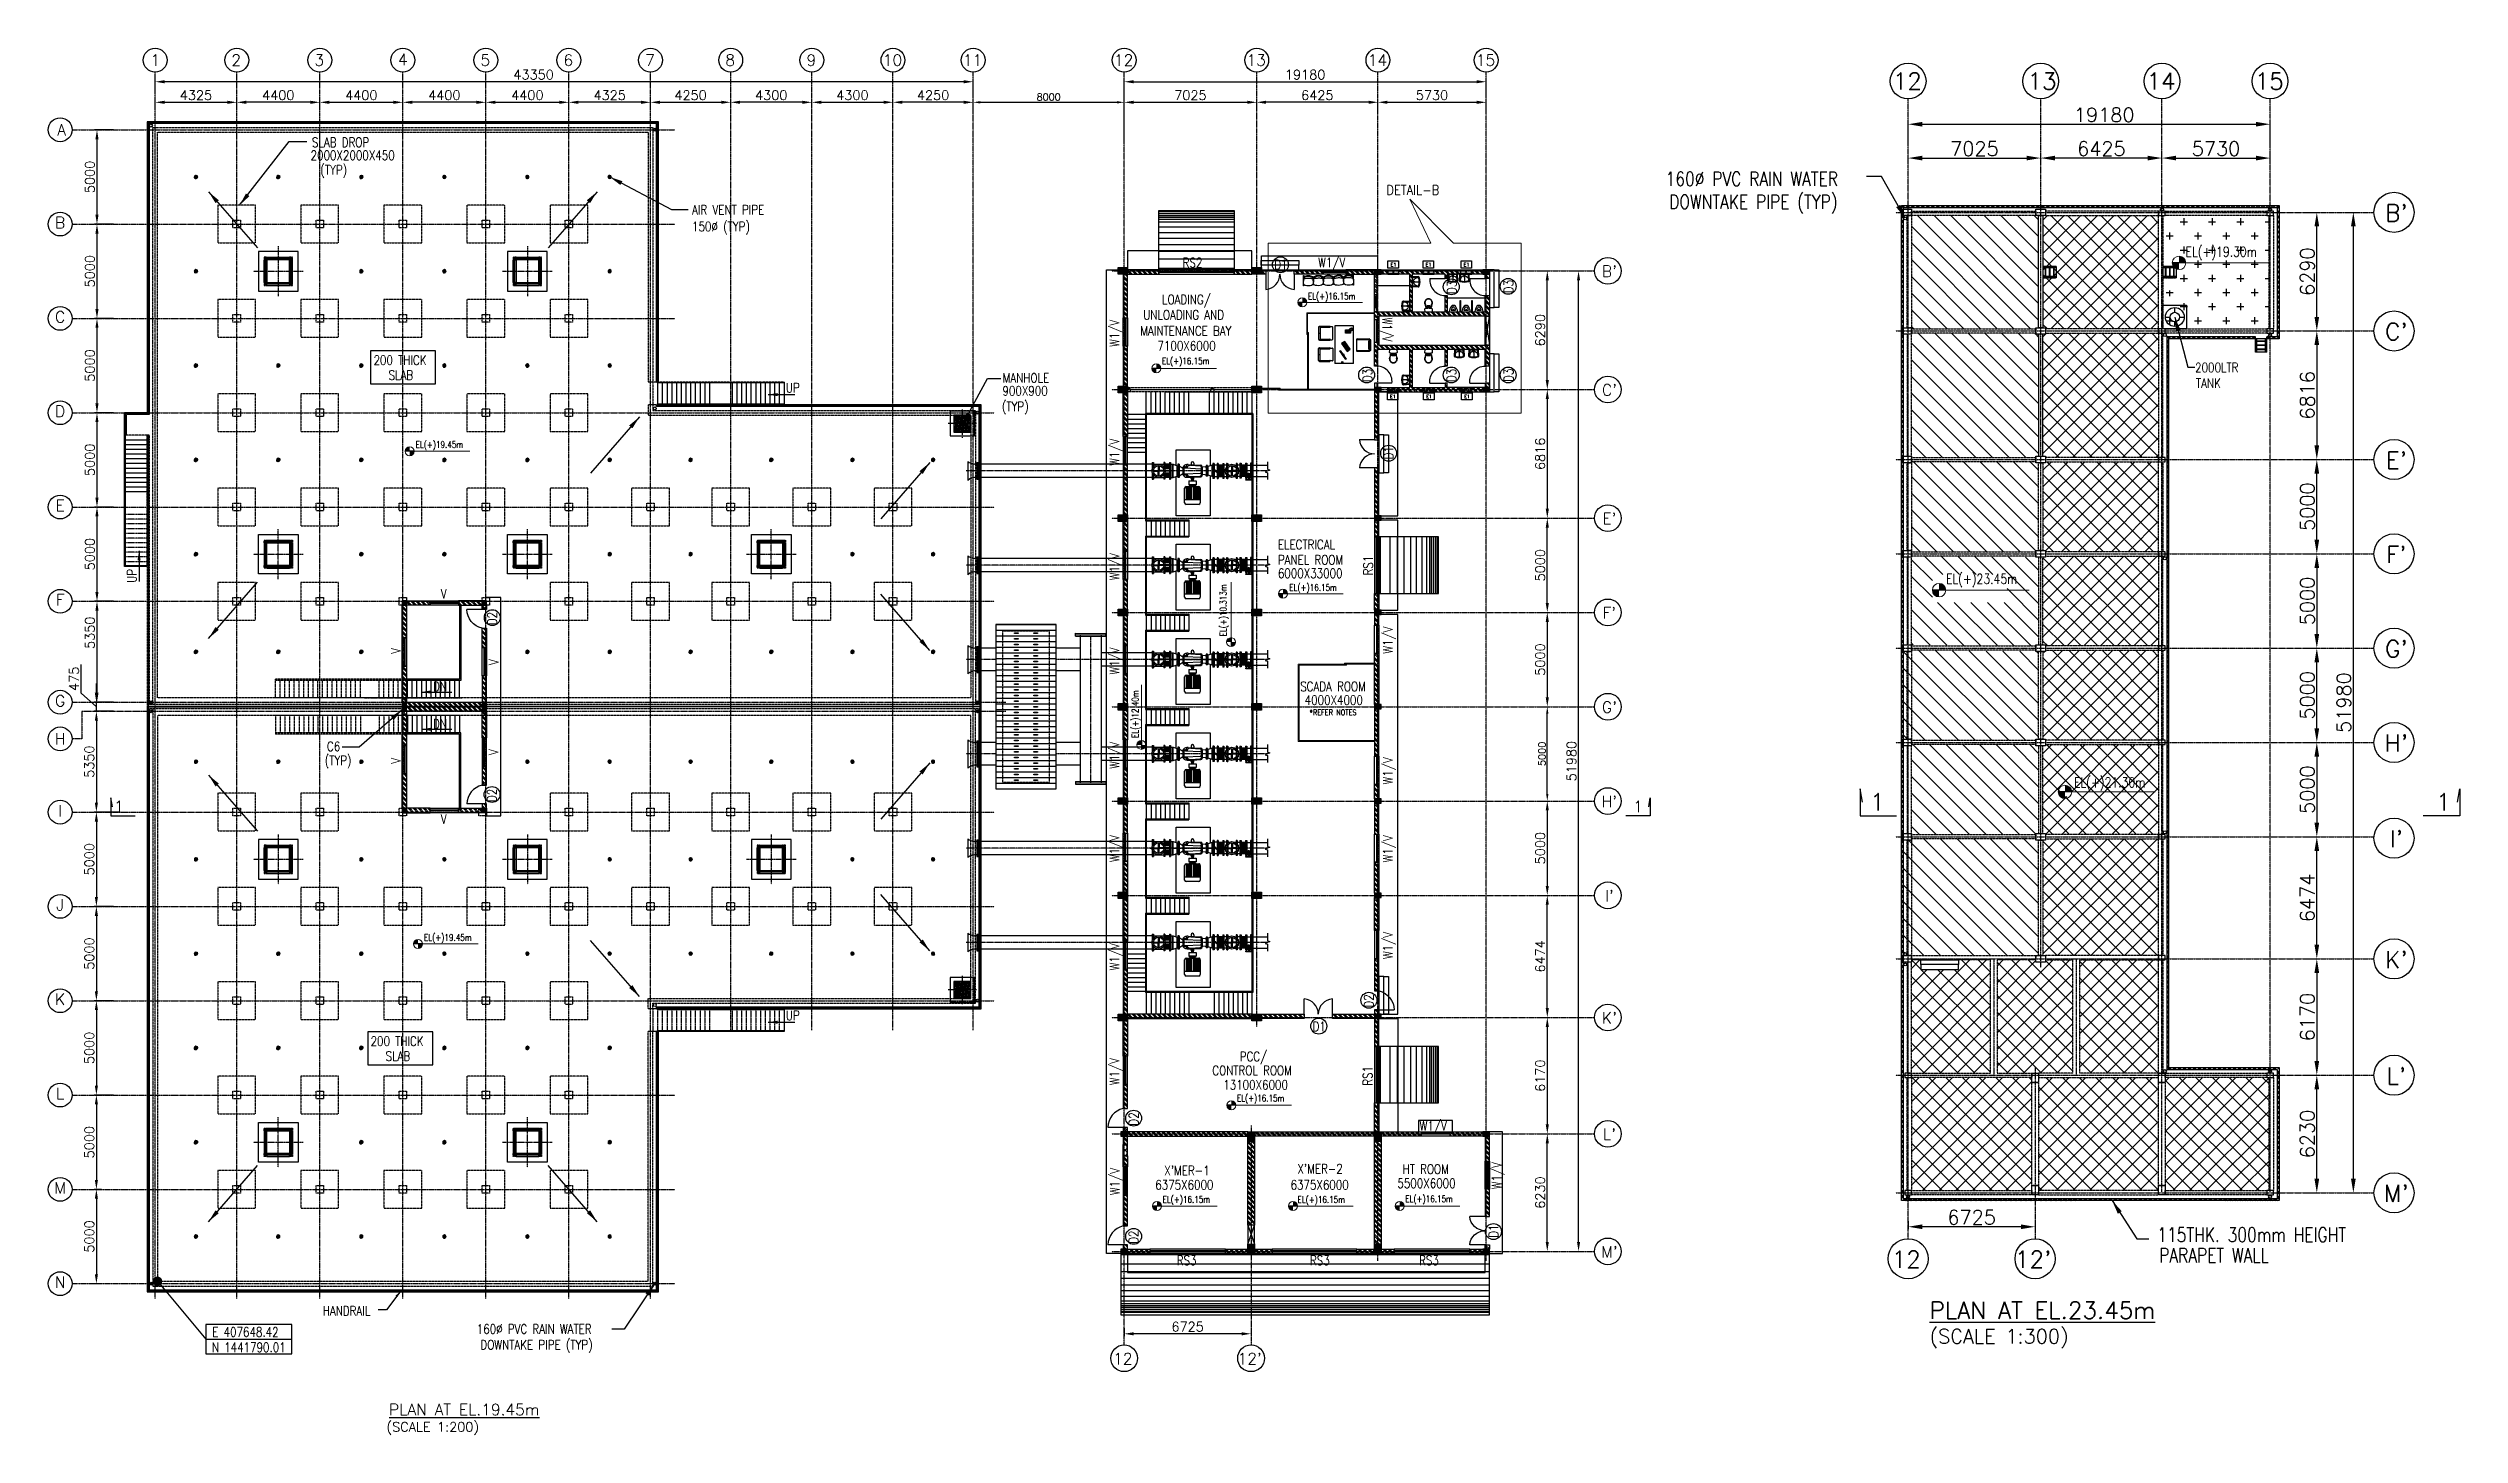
# Model space of a CAD drawing. Header units: millimetres. Extents: x -7644 to 230040, y 17031 to 222323.
# Drawn here: x 102246 to 230040, y 144753 to 218264 of the extents above; entities that cross this region are included whole.
import ezdxf
from ezdxf.enums import TextEntityAlignment as Align

# ---------------------------------------------------------------- set-up
doc = ezdxf.new("R2010")
doc.units = ezdxf.units.MM
doc.header["$LTSCALE"] = 4
doc.header["$MEASUREMENT"] = 0
doc.header["$PDMODE"] = 34
doc.linetypes.add('CENTER', pattern=[2, 1.25, -0.25, 0.25, -0.25])
doc.linetypes.add('HIDDEN', pattern=[0.375, 0.25, -0.125])
doc.layers.get('0').update_dxf_attribs({"color": 8})
for name, color, linetype in [('3MM', 3, 'Continuous'), ('AIR COWL', 3, 'Continuous'), ('BRICK WALL', 1, 'Continuous'), ('CENTER', 252, 'CENTER'), ('COLUMN (NEW)', 7, 'HIDDEN'), ('DIM', 8, 'Continuous'), ('DIM LAYER', 8, 'Continuous'), ('GD NAME', 6, 'CENTER'), ('GRID', 8, 'CENTER'), ('HANDRAIL', 6, 'Continuous'), ('HATCH', 253, 'Continuous'), ('ladder', 252, 'Continuous'), ('MOTOR', 252, 'Continuous'), ('PIPE', 3, 'Continuous'), ('PIPE LINE(MOTOR)', 142, 'Continuous'), ('RAMP', 1, 'Continuous'), ('RCC WALL', 7, 'Continuous'), ('SHADE', 5, 'Continuous'), ('TANK', 253, 'Continuous'), ('txt-1', 7, 'Continuous'), ('txt-2', 7, 'Continuous'), ('UTILITIES', 252, 'Continuous'), ('WALL', 7, 'Continuous')]:
    doc.layers.add(name, color=color, linetype=linetype)
for name, color, linetype, lineweight in [('C - B - Structure', 1, 'Continuous', 18), ('C - E - Text 2.5', 3, 'CENTER', 35), ('Object', 7, 'Continuous', 0)]:
    doc.layers.add(name, color=color, linetype=linetype, lineweight=lineweight)
doc.styles.add('Mano', font='romand.shx', dxfattribs={"height": 3})
doc.styles.add('ROMANS', font='ROMANS')
doc.linetypes.add('FENCELINE1', pattern='A,0.25,-0.1,[133,ltypeshp.shx,S=0.1,R=0,X=-0.1,Y=0],-0.1,1', length=1.45)
doc.linetypes.add('ZIGZAG', pattern='A,0.0001,-0.2,[131,ltypeshp.shx,S=0.2,R=0,X=-0.2,Y=0],-0.4,[131,ltypeshp.shx,S=0.2,R=180,X=0.2,Y=0],-0.2', length=0.8001)
doc.dimstyles.new('1-75N', dxfattribs={"dimscale": 75, "dimtxt": 5, "dimasz": 5, "dimexe": 1.25, "dimexo": 1.25, "dimgap": 1.25, "dimtad": 1, "dimdec": 0, "dimdsep": 46, "dimtxsty": 'ROMANS', "dimcen": 1, "dimclrd": 8, "dimclre": 8, "dimclrt": 5, "dimadec": 0, "dimazin": 0, "dimtfac": 1, "dimtdec": 0, "dimtmove": 0, "dimatfit": 3, "dimfxl": 1, "dimarcsym": 0})
pattern_1 = [(315, (-50152.88, 1170117.84), (132.58252, 132.58252), []), (315, (-50152.88, 1170029.46), (132.58252, 132.58252), [])]
pattern_2 = [(315, (-26835.3, 0), (441.9417, 441.9417), []), (45, (-26835.3, 0), (-441.9417, 441.9417), [])]

msp = doc.modelspace()

# ---------------------------------------------------------------- texts
at = {"layer": 'C - E - Text 2.5', "style": 'Mano', "width": 0.8}
for s, height, p in [('EL(+)19.30m', 525, (215508.3, 207208.8)), ('EL(+)16.15m', 350, (168998.9, 204940)), ('EL(+)16.15m', 350, (161261.2, 201504.9)), ('EL(+)19.45m', 350, (121715.1, 197073.6)), ('EL(+)23.45m', 525, (202813.3, 189866.8)), ('EL(+)16.15m', 350, (168014.9, 189500.2)), ('EL(+)21.30m', 525, (209599.3, 179078.4)), ('EL(+)19.45m', 350, (122161.1, 170943.8)), ('EL(+)16.15m', 350, (165232.5, 162425.3)), ('EL(+)16.15m', 350, (161297.9, 157058.8)), ('EL(+)16.15m', 350, (168446.9, 157047)), ('EL(+)16.15m', 350, (174161.2, 157088.5))]:
    msp.add_text(s, height=height, dxfattribs=at).set_placement(p)
for s, p in [('EL(+)10.313m', (164688.1, 187079.3, 0)), ('EL(+)12.40m', (160018.4, 181697.4))]:
    msp.add_text(s, height=350, rotation=90, dxfattribs=at).set_placement(p)
at = {"layer": 'txt-1', "color": 6, "style": 'ROMANS'}
for s, height, p in [('1', 600, (107914.5, 217630.6)), ('2', 600, (112207.6, 217630.6)), ('3', 600, (116607.6, 217630.6)), ('4', 600, (121035.2, 217660.9)), ('5', 600, (125407.6, 217630.6)), ('6', 600, (129807.6, 217630.6)), ('7', 600, (134132.6, 217630.6)), ('8', 600, (138382.6, 217630.6)), ('9', 600, (142682.6, 217630.6)), ('10', 600, (146982.6, 217630.6)), ('11', 600, (151232.6, 217630.6)), ('12', 600, (159232.6, 217630.6)), ('13', 600, (166257.6, 217630.6)), ('14', 600, (172682.6, 217630.6)), ('15', 600, (178412.6, 217630.6)), ('12', 900, (200764.6, 216516.8)), ('13', 900, (207902.1, 216516.8, 0)), ('14', 900, (214214.6, 216516.8)), ('15', 900, (219944.6, 216516.8)), ('A', 600, (102953.1, 213940.3)), ("B'", 900, (226680.7, 209528, 0)), ('B', 600, (102877.4, 209016.1)), ("B'", 600, (184979, 206435.1)), ('C', 600, (102877.4, 204016.1)), ("C'", 900, (226680.7, 203238, 0)), ("C'", 600, (184979, 200145.1)), ('D', 600, (102877.4, 199016.1)), ("E'", 900, (226680.7, 196422.5, 0)), ('E', 600, (102877.4, 194016.1)), ("E'", 600, (184979, 193329.6)), ("F'", 900, (226680.7, 191422.5, 0)), ('F', 600, (102877.4, 189016.1)), ("F'", 600, (184979, 188329.6)), ("G'", 900, (226680.7, 186422.5, 0)), ('G', 600, (102877.4, 183666.1)), ("G'", 600, (184979, 183329.6)), ('H', 600, (102877.4, 181646.6)), ("H'", 900, (226680.7, 181422.5, 0)), ('I', 600, (102877.4, 177841.1)), ("H'", 600, (184979, 178329.6)), ("I'", 900, (226680.7, 176348.7, 0)), ('J', 600, (102877.4, 172841.1)), ("I'", 600, (184979, 173329.6)), ("K'", 900, (226680.7, 169948, 0)), ('K', 600, (102877.4, 167841.1)), ("K'", 600, (184979, 166855.1)), ("L'", 900, (226680.7, 163778)), ('L', 600, (102877.4, 162841.1)), ("L'", 600, (184979, 160685.1, 0)), ('M', 600, (102877.4, 157841.1)), ("M'", 900, (226680.7, 157548)), ("M'", 600, (184979, 154455.1, 0)), ('12', 900, (200706.9, 154053.6, 0)), ("12'", 900, (207431.9, 154053.6)), ('N', 600, (102877.4, 152841.1)), ('12', 600, (159194.1, 148787.5)), ("12'", 600, (165919.1, 148787.5, 0))]:
    msp.add_text(s, height=height, dxfattribs=at).set_placement(p, align=Align.MIDDLE_CENTER)
at = {"layer": 'txt-1', "color": 30, "true_color": 0xf8991e, "style": 'ROMANS', "width": 0.9}
msp.add_text('DETAIL-B', height=500, dxfattribs=at).set_placement((173152.7, 210496.7, 0))
at = {"layer": 'txt-1', "color": 6, "style": 'ROMANS'}
for height, p in [(600, (105732.7, 177757.8)), (600, (186236.3, 177757.8)), (900, (198794.3, 177854.1)), (900, (228783.7, 177854.1))]:
    msp.add_text('1', height=height, dxfattribs=at).set_placement(p)
at = {"layer": 'txt-1', "style": 'ROMANS'}
for s, height, p in [('%%UPLAN AT EL.23.45m', 900, (201945.8, 150907.5)), ('%%UPLAN AT EL.19.45m', 600, (120305.7, 145788.6))]:
    msp.add_text(s, height=height, dxfattribs=at).set_placement(p)
at = {"layer": 'txt-2', "style": 'ROMANS'}
for s, height, rotation, width, p in [('SLAB DROP', 500, 0, 0.8, (116223.9, 213022.8)), ('2000X2000X450', 500, 0, 0.8, (116149.8, 212335.3)), ('(TYP)', 500, 0, 0.8, (116667.5, 211562.4)), ('160%%C PVC RAIN WATER', 750, 360, 0.8, (187957.7, 210962.1, 0)), ('AIR VENT PIPE', 500, 0, 0.8, (136363.7, 209450.5)), ('DOWNTAKE PIPE (TYP)', 750, 360, 0.8, (188140, 209746.2, 0)), ('150%%C (TYP)', 500, 0, 0.8, (136363.7, 208559.5)), ('W1/V  ', 500, 360, 0.8, (169539.7, 206652.8)), ('D3', 500, 90, 0.8, (176877, 205234, 0)), ('D3', 500, 90, 0.8, (179881.3, 205271, 0)), ('LOADING/', 500, 0, 0.8, (161268.6, 204688.7)), ('W1/V  ', 500, 90, 0.8, (159003.9, 202425, 0)), (' MAINTENANCE BAY', 500, 0, 0.8, (159839, 203029.3)), ('UNLOADING AND', 500, 0, 0.8, (160271.1, 203879.4)), ('W1/V  ', 500, 270, 0.7, (172959.1, 203978.9)), ('200 THICK', 500, 0, 0.8, (119483.2, 201474.6)), ('7100X6000', 500, 0, 0.8, (161026.1, 202239.1)), ('SLAB', 500, 0, 0.8, (120280.5, 200681.9)), ('MANHOLE', 500, 0, 0.8, (152821.1, 200533)), ('D3', 500, 90, 0.8, (172403.2, 200563.5, 0)), ('D3', 500, 90, 0.8, (176855.2, 200563.2, 0)), ('D3', 500, 90, 0.8, (179886.2, 200575.5, 0)), ('2000LTR', 500, 0, 0.8, (216014, 201084.5)), ('TANK', 500, 0, 0.8, (216061.6, 200251.2)), ('UP', 500, 0, 0.8, (141332.6, 200012.4)), ('(TYP)', 500, 0, 0.8, (152778.9, 199021)), ('900X900', 500, 0, 0.8, (152812.5, 199845.5)), ('W1/V  ', 500, 90, 0.8, (159003.9, 196122, 0)), ('D1', 500, 90, 0.8, (173519.3, 196463.3)), ('UP', 500, 90, 0.8, (106928.1, 189919.8)), ('W1/V  ', 500, 90, 0.8, (159003.9, 190054.5, 0)), ('RS1', 500, 90, 0.8, (172438.3, 190310.9, 0)), ('V', 500, 360, 0.8, (123049.4, 189082.6, 0)), ('D2', 500, 90, 0.8, (126016.2, 187676.5, 0)), ('W1/V  ', 500, 90, 0.8, (173487.8, 186163.6, 0)), ('V', 500, 90, 0.8, (120915.1, 186152.3, 0)), ('V', 500, 90, 0.8, (126098.9, 185563, 0)), ('W1/V  ', 500, 90, 0.8, (159003.9, 185054.5, 0)), ('DN', 500, 360, 0.8, (122638.5, 184178.1)), ('SCADA ROOM', 500, 0, 0.8, (168590.1, 184176.1)), ('4000X4000', 500, 0, 0.8, (168828.4, 183454.5, 0)), ('*REFER NOTES', 300, 0, 0.8, (169090.2, 182899.6, 0)), ('C6', 500, 0, 0.8, (117019.7, 180999.2)), ('DN', 500, 360, 0.8, (122640, 182197.1)), ('W1/V  ', 500, 90, 0.8, (159003.9, 180054.5, 0)), ('(TYP)', 500, 0, 0.8, (116897.9, 180254)), ('V', 500, 90, 0.8, (120917.5, 180328.9)), ('V', 500, 90, 0.8, (126092.7, 180788.1, 0)), ('W1/V  ', 500, 90, 0.8, (173487.8, 179228.6, 0)), ('D2', 500, 90, 0.8, (126007.7, 178301.4, 0)), ('V', 500, 360, 0.8, (123049.4, 177135.3, 0)), ('W1/V  ', 500, 90, 0.8, (159003.9, 175109.2, 0)), ('W1/V  ', 500, 90, 0.8, (173487.8, 175095.8, 0)), ('W1/V  ', 500, 90, 0.8, (173487.8, 169975, 0)), ('W1/V  ', 500, 90, 0.8, (159003.9, 169372, 0)), ('D2', 500, 90, 0.8, (172475.8, 167401.6)), ('UP', 500, 0, 0.8, (141332.6, 166737.3)), ('D1', 500, 360, 0.8, (169248.4, 166154.8, 0)), ('200 THICK', 500, 0, 0.8, (119327.4, 165368.3)), ('SLAB', 500, 0, 0.8, (120124.7, 164575.5)), ('PCC/', 500, 0, 0.8, (165388.5, 164561.2)), ('W1/V  ', 500, 90, 0.8, (159003.9, 163284.6, 0)), ('CONTROL ROOM', 500, 0, 0.8, (163932.4, 163817.4)), ('RS1', 500, 90, 0.8, (172416.8, 163258.9)), ('13100X6000', 500, 0, 0.8, (164513.2, 163055.2)), ('D2', 500, 90, 0.8, (160014.1, 161143.6, 0)), ('W1/V  ', 500, 90, 0.8, (159015.4, 157458.5, 0)), ("X'MER-1", 500, 0, 0.8, (161388.9, 158509.6)), ("X'MER-2", 500, 0, 0.8, (168444.8, 158605.3)), ('HT ROOM', 500, 0, 0.8, (174020.1, 158590.3)), ('W1/V  ', 500, 90, 0.8, (179250.5, 157769.7, 0)), ('6375X6000', 500, 0, 0.8, (160908.7, 157758)), ('6375X6000', 500, 0, 0.8, (168078.9, 157758)), ('5500X6000', 500, 0, 0.8, (173741.4, 157836.3)), ('D2', 500, 90, 0.8, (160012.5, 154877.8, 0)), ('D1', 500, 90, 0.8, (179089.3, 155196.5, 0)), ('115THK. 300mm HEIGHT', 750, 360, 0.8, (214011.8, 154986.9)), ('PARAPET WALL', 750, 360, 0.8, (214107.1, 153894.5)), ('RS3', 500, 360, 0.8, (162052.3, 153750.9, 0)), ('RS3', 500, 360, 0.8, (169106.9, 153751.6, 0)), ('RS3', 500, 360, 0.8, (174894.4, 153753.8, 0)), ('HANDRAIL', 500, 0, 0.8, (116794.5, 151073.2)), ('160%%C PVC RAIN WATER', 500, 0, 0.8, (124955.3, 150111)), ('DOWNTAKE PIPE (TYP)', 500, 0, 0.8, (125149.5, 149278))]:
    msp.add_text(s, height=height, rotation=rotation, dxfattribs=dict(at, width=width)).set_placement(p)
at = {"layer": 'txt-2', "style": 'ROMANS', "width": 0.8}
for s, p in [('RS2', (162362.3, 206641.8, 0)), ('D1', (167216.4, 206544.1)), ('ELECTRICAL', (167407.2, 191697.3, 0)), ('PANEL ROOM', (167407.2, 190891.2, 0)), ('6000X33000', (167407.2, 190174.3, 0)), ('W1/V  ', (174921.8, 160883.4))]:
    msp.add_text(s, height=500, dxfattribs=at).set_placement(p)
at = {"layer": 'txt-2', "style": 'ROMANS'}
for s, height, p in [('E1', 187.5, (173376.2, 206696.7, 0)), ('E1', 187.5, (175234.5, 206696.7, 0)), ('E1', 187.5, (177248.4, 206696.7, 0)), ('E1', 187.5, (173343.6, 199708.2, 0)), ('E1', 187.5, (175262.5, 199708.2, 0)), ('E1', 187.5, (177276.2, 199708.2, 0)), ('(SCALE 1:300)', 750, (201945.8, 149600.4)), ('(SCALE 1:200)', 500, (120170.2, 144920))]:
    msp.add_text(s, height=height, dxfattribs=at).set_placement(p)
at = {"layer": 'txt-2', "style": 'ROMANS', "width": 0.8}
for s, p in [('N 1441790.01', (112873.9, 149388.9, -30)), ('E 407648.42', (112696.9, 150202.4, -30))]:
    msp.add_text(s, height=500, rotation=0, dxfattribs=at).set_placement(p, align=Align.MIDDLE_CENTER)

# ---------------------------------------------------------------- blocks, each defined once
blk = doc.blocks.new('*D150')
at = {"layer": 'DEFPOINTS', "color": 0, "transparency": 16777216}
for p in [(104798, 183590), (105066, 183590), (105066, 183115)]:
    blk.add_point(p, dxfattribs=at)
at = {"layer": 'DIM', "color": 8, "lineweight": -2, "transparency": 16777216}
for p, q in [((103989, 184063), (103989, 185599)), ((104798, 183353), (103989, 184063)), ((104798, 184090), (104798, 184590)), ((104941, 183590), (104673, 183590)), ((104941, 183115), (104673, 183115)), ((104798, 183115), (104798, 183590)), ((104798, 183115), (104798, 183590)), ((104798, 182615), (104798, 182115))]:
    blk.add_line(p, q, dxfattribs=at)
at = {"layer": 'DIM', "color": 8, "transparency": 16777216}
for points in [[(104715, 184090), (104881, 184090), (104798, 183590)], [(104715, 182615), (104881, 182615), (104798, 183115)]]:
    blk.add_solid(points, dxfattribs=at)
at = {"layer": 'DIM', "color": 5, "transparency": 16777216, "insert": (103614, 184831), "char_height": 500, "attachment_point": 5, "rotation": 90, "style": 'ROMANS'}
blk.add_mtext('475', dxfattribs=at)
blk = doc.blocks.new('A$C472B03D5')
at = {"layer": 'DIM'}
h = blk.add_hatch(color=1, dxfattribs=at)
h.dxf.hatch_style = 1
h.paths.add_polyline_path([(0, 0), (-238, 0), (-238, -238, 0.414214)])
h.paths.add_polyline_path([(-238, 0), (-238, 238, 0.414214), (-476, 0)])
at = {"layer": 'DIM', "color": 1}
blk.add_line((0, 0), (-476, 0), dxfattribs=at)
at = {"layer": 'Object'}
blk.add_lwpolyline([(0, 0), (2950, 0)], dxfattribs=at)
blk.add_circle((-238, 0), 238, dxfattribs=at)
blk = doc.blocks.new('*D151')
at = {"layer": 'DEFPOINTS', "color": 0, "transparency": 16777216}
for p in [(105837, 213940), (104829, 208940), (105837, 208940)]:
    blk.add_point(p, dxfattribs=at)
at = {"layer": 'DIM', "color": 8, "lineweight": -2, "transparency": 16777216}
for p, q in [((105712, 213940), (104704, 213940)), ((104829, 213440), (104829, 209440)), ((105712, 208940), (104704, 208940))]:
    blk.add_line(p, q, dxfattribs=at)
at = {"layer": 'DIM', "color": 8, "transparency": 16777216}
for points in [[(104745, 213440), (104912, 213440), (104829, 213940)], [(104745, 209440), (104912, 209440), (104829, 208940)]]:
    blk.add_solid(points, dxfattribs=at)
at = {"layer": 'DIM', "color": 5, "transparency": 16777216, "insert": (104454, 211440), "char_height": 500, "attachment_point": 5, "rotation": 90, "style": 'ROMANS'}
blk.add_mtext('5000', dxfattribs=at)
blk = doc.blocks.new('*D152')
at = {"layer": 'DEFPOINTS', "color": 0, "transparency": 16777216}
for p in [(105837, 208940), (104829, 203940), (105837, 203940)]:
    blk.add_point(p, dxfattribs=at)
at = {"layer": 'DIM', "color": 8, "lineweight": -2, "transparency": 16777216}
for p, q in [((105712, 208940), (104704, 208940)), ((104829, 208440), (104829, 204440)), ((105712, 203940), (104704, 203940))]:
    blk.add_line(p, q, dxfattribs=at)
at = {"layer": 'DIM', "color": 8, "transparency": 16777216}
for points in [[(104745, 208440), (104912, 208440), (104829, 208940)], [(104745, 204440), (104912, 204440), (104829, 203940)]]:
    blk.add_solid(points, dxfattribs=at)
at = {"layer": 'DIM', "color": 5, "transparency": 16777216, "insert": (104454, 206440), "char_height": 500, "attachment_point": 5, "rotation": 90, "style": 'ROMANS'}
blk.add_mtext('5000', dxfattribs=at)
blk = doc.blocks.new('*D170')
at = {"layer": 'DEFPOINTS', "color": 0, "transparency": 16777216}
for p in [(105837, 203940), (104829, 198940), (105837, 198940)]:
    blk.add_point(p, dxfattribs=at)
at = {"layer": 'DIM', "color": 8, "lineweight": -2, "transparency": 16777216}
for p, q in [((105712, 203940), (104704, 203940)), ((104829, 203440), (104829, 199440)), ((105712, 198940), (104704, 198940))]:
    blk.add_line(p, q, dxfattribs=at)
at = {"layer": 'DIM', "color": 8, "transparency": 16777216}
for points in [[(104745, 203440), (104912, 203440), (104829, 203940)], [(104745, 199440), (104912, 199440), (104829, 198940)]]:
    blk.add_solid(points, dxfattribs=at)
at = {"layer": 'DIM', "color": 5, "transparency": 16777216, "insert": (104454, 201440), "char_height": 500, "attachment_point": 5, "rotation": 90, "style": 'ROMANS'}
blk.add_mtext('5000', dxfattribs=at)
blk = doc.blocks.new('*D171')
at = {"layer": 'DEFPOINTS', "color": 0, "transparency": 16777216}
for p in [(105837, 198940), (104829, 193940), (105837, 193940)]:
    blk.add_point(p, dxfattribs=at)
at = {"layer": 'DIM', "color": 8, "lineweight": -2, "transparency": 16777216}
for p, q in [((105712, 198940), (104704, 198940)), ((104829, 198440), (104829, 194440)), ((105712, 193940), (104704, 193940))]:
    blk.add_line(p, q, dxfattribs=at)
at = {"layer": 'DIM', "color": 8, "transparency": 16777216}
for points in [[(104745, 198440), (104912, 198440), (104829, 198940)], [(104745, 194440), (104912, 194440), (104829, 193940)]]:
    blk.add_solid(points, dxfattribs=at)
at = {"layer": 'DIM', "color": 5, "transparency": 16777216, "insert": (104454, 196440), "char_height": 500, "attachment_point": 5, "rotation": 90, "style": 'ROMANS'}
blk.add_mtext('5000', dxfattribs=at)
blk = doc.blocks.new('*D153')
at = {"layer": 'DEFPOINTS', "color": 0, "transparency": 16777216}
for p in [(105837, 193940), (104829, 188940), (105837, 188940)]:
    blk.add_point(p, dxfattribs=at)
at = {"layer": 'DIM', "color": 8, "lineweight": -2, "transparency": 16777216}
for p, q in [((105712, 193940), (104704, 193940)), ((104829, 193440), (104829, 189440)), ((105712, 188940), (104704, 188940))]:
    blk.add_line(p, q, dxfattribs=at)
at = {"layer": 'DIM', "color": 8, "transparency": 16777216}
for points in [[(104745, 193440), (104912, 193440), (104829, 193940)], [(104745, 189440), (104912, 189440), (104829, 188940)]]:
    blk.add_solid(points, dxfattribs=at)
at = {"layer": 'DIM', "color": 5, "transparency": 16777216, "insert": (104454, 191440), "char_height": 500, "attachment_point": 5, "rotation": 90, "style": 'ROMANS'}
blk.add_mtext('5000', dxfattribs=at)
blk = doc.blocks.new('*D154')
at = {"layer": 'DEFPOINTS', "color": 0, "transparency": 16777216}
for p in [(105837, 188940), (104829, 183590), (105837, 183590)]:
    blk.add_point(p, dxfattribs=at)
at = {"layer": 'DIM', "color": 8, "lineweight": -2, "transparency": 16777216}
for p, q in [((105712, 188940), (104704, 188940)), ((104829, 188440), (104829, 184090)), ((105712, 183590), (104704, 183590))]:
    blk.add_line(p, q, dxfattribs=at)
at = {"layer": 'DIM', "color": 8, "transparency": 16777216}
for points in [[(104745, 188440), (104912, 188440), (104829, 188940)], [(104745, 184090), (104912, 184090), (104829, 183590)]]:
    blk.add_solid(points, dxfattribs=at)
at = {"layer": 'DIM', "color": 5, "transparency": 16777216, "insert": (104454, 187274), "char_height": 500, "attachment_point": 5, "rotation": 90, "style": 'ROMANS'}
blk.add_mtext('5350', dxfattribs=at)
blk = doc.blocks.new('*D155')
at = {"layer": 'DEFPOINTS', "color": 0, "transparency": 16777216}
for p in [(105837, 183115), (104798, 177765), (105837, 177765)]:
    blk.add_point(p, dxfattribs=at)
at = {"layer": 'DIM', "color": 8, "lineweight": -2, "transparency": 16777216}
for p, q in [((105712, 183115), (104673, 183115)), ((104798, 182615), (104798, 178265)), ((105712, 177765), (104673, 177765))]:
    blk.add_line(p, q, dxfattribs=at)
at = {"layer": 'DIM', "color": 8, "transparency": 16777216}
for points in [[(104715, 182615), (104881, 182615), (104798, 183115)], [(104715, 178265), (104881, 178265), (104798, 177765)]]:
    blk.add_solid(points, dxfattribs=at)
at = {"layer": 'DIM', "color": 5, "transparency": 16777216, "insert": (104423, 180440), "char_height": 500, "attachment_point": 5, "rotation": 90, "style": 'ROMANS'}
blk.add_mtext('5350', dxfattribs=at)
blk = doc.blocks.new('*D156')
at = {"layer": 'DEFPOINTS', "color": 0, "transparency": 16777216}
for p in [(106188, 177765), (104798, 172765), (105837, 172765)]:
    blk.add_point(p, dxfattribs=at)
at = {"layer": 'DIM', "color": 8, "lineweight": -2, "transparency": 16777216}
for p, q in [((106063, 177765), (104673, 177765)), ((104798, 177265), (104798, 173265)), ((105712, 172765), (104673, 172765))]:
    blk.add_line(p, q, dxfattribs=at)
at = {"layer": 'DIM', "color": 8, "transparency": 16777216}
for points in [[(104715, 177265), (104881, 177265), (104798, 177765)], [(104715, 173265), (104881, 173265), (104798, 172765)]]:
    blk.add_solid(points, dxfattribs=at)
at = {"layer": 'DIM', "color": 5, "transparency": 16777216, "insert": (104423, 175265), "char_height": 500, "attachment_point": 5, "rotation": 90, "style": 'ROMANS'}
blk.add_mtext('5000', dxfattribs=at)
blk = doc.blocks.new('*D157')
at = {"layer": 'DEFPOINTS', "color": 0, "transparency": 16777216}
for p in [(105837, 172765), (104798, 167765), (105837, 167765)]:
    blk.add_point(p, dxfattribs=at)
at = {"layer": 'DIM', "color": 8, "lineweight": -2, "transparency": 16777216}
for p, q in [((105712, 172765), (104673, 172765)), ((104798, 172265), (104798, 168265)), ((105712, 167765), (104673, 167765))]:
    blk.add_line(p, q, dxfattribs=at)
at = {"layer": 'DIM', "color": 8, "transparency": 16777216}
for points in [[(104715, 172265), (104881, 172265), (104798, 172765)], [(104715, 168265), (104881, 168265), (104798, 167765)]]:
    blk.add_solid(points, dxfattribs=at)
at = {"layer": 'DIM', "color": 5, "transparency": 16777216, "insert": (104423, 170265), "char_height": 500, "attachment_point": 5, "rotation": 90, "style": 'ROMANS'}
blk.add_mtext('5000', dxfattribs=at)
blk = doc.blocks.new('*D158')
at = {"layer": 'DEFPOINTS', "color": 0, "transparency": 16777216}
for p in [(105837, 167765), (104798, 162765), (105837, 162765)]:
    blk.add_point(p, dxfattribs=at)
at = {"layer": 'DIM', "color": 8, "lineweight": -2, "transparency": 16777216}
for p, q in [((105712, 167765), (104673, 167765)), ((104798, 167265), (104798, 163265)), ((105712, 162765), (104673, 162765))]:
    blk.add_line(p, q, dxfattribs=at)
at = {"layer": 'DIM', "color": 8, "transparency": 16777216}
for points in [[(104715, 167265), (104881, 167265), (104798, 167765)], [(104715, 163265), (104881, 163265), (104798, 162765)]]:
    blk.add_solid(points, dxfattribs=at)
at = {"layer": 'DIM', "color": 5, "transparency": 16777216, "insert": (104423, 165265), "char_height": 500, "attachment_point": 5, "rotation": 90, "style": 'ROMANS'}
blk.add_mtext('5000', dxfattribs=at)
blk = doc.blocks.new('*D172')
at = {"layer": 'DEFPOINTS', "color": 0, "transparency": 16777216}
for p in [(105837, 162765), (104798, 157765), (105201, 157765)]:
    blk.add_point(p, dxfattribs=at)
at = {"layer": 'DIM', "color": 8, "lineweight": -2, "transparency": 16777216}
for p, q in [((105712, 162765), (104673, 162765)), ((104798, 162265), (104798, 158265)), ((105076, 157765), (104673, 157765))]:
    blk.add_line(p, q, dxfattribs=at)
at = {"layer": 'DIM', "color": 8, "transparency": 16777216}
for points in [[(104715, 162265), (104881, 162265), (104798, 162765)], [(104715, 158265), (104881, 158265), (104798, 157765)]]:
    blk.add_solid(points, dxfattribs=at)
at = {"layer": 'DIM', "color": 5, "transparency": 16777216, "insert": (104423, 160265), "char_height": 500, "attachment_point": 5, "rotation": 90, "style": 'ROMANS'}
blk.add_mtext('5000', dxfattribs=at)
blk = doc.blocks.new('*D173')
at = {"layer": 'DEFPOINTS', "color": 0, "transparency": 16777216}
for p in [(105201, 157765), (104798, 152765), (105210, 152765)]:
    blk.add_point(p, dxfattribs=at)
at = {"layer": 'DIM', "color": 8, "lineweight": -2, "transparency": 16777216}
for p, q in [((105076, 157765), (104673, 157765)), ((104798, 157265), (104798, 153265)), ((105085, 152765), (104673, 152765))]:
    blk.add_line(p, q, dxfattribs=at)
at = {"layer": 'DIM', "color": 8, "transparency": 16777216}
for points in [[(104715, 157265), (104881, 157265), (104798, 157765)], [(104715, 153265), (104881, 153265), (104798, 152765)]]:
    blk.add_solid(points, dxfattribs=at)
at = {"layer": 'DIM', "color": 5, "transparency": 16777216, "insert": (104423, 155265), "char_height": 500, "attachment_point": 5, "rotation": 90, "style": 'ROMANS'}
blk.add_mtext('5000', dxfattribs=at)
blk = doc.blocks.new('*D159')
at = {"layer": 'DEFPOINTS', "color": 0, "transparency": 16777216}
for p in [(107912, 214972), (112237, 215396), (112237, 214972)]:
    blk.add_point(p, dxfattribs=at)
at = {"layer": 'DIM', "color": 8, "lineweight": -2, "transparency": 16777216}
for p, q in [((107912, 215097), (107912, 215521)), ((108412, 215396), (111737, 215396)), ((112237, 215097), (112237, 215521))]:
    blk.add_line(p, q, dxfattribs=at)
at = {"layer": 'DIM', "color": 8, "transparency": 16777216}
for points in [[(108412, 215480), (108412, 215313), (107912, 215396)], [(111737, 215480), (111737, 215313), (112237, 215396)]]:
    blk.add_solid(points, dxfattribs=at)
at = {"layer": 'DIM', "color": 5, "transparency": 16777216, "insert": (110074, 215771), "char_height": 500, "attachment_point": 5, "style": 'ROMANS'}
blk.add_mtext('4325', dxfattribs=at)
blk = doc.blocks.new('*D160')
at = {"layer": 'DEFPOINTS', "color": 0, "transparency": 16777216}
for p in [(107912, 216486), (107912, 215704), (151262, 215579)]:
    blk.add_point(p, dxfattribs=at)
at = {"layer": 'DIM', "color": 8, "lineweight": -2, "transparency": 16777216}
for p, q in [((107912, 215829), (107912, 216611)), ((150762, 216486), (108412, 216486)), ((151262, 215704), (151262, 216611))]:
    blk.add_line(p, q, dxfattribs=at)
at = {"layer": 'DIM', "color": 8, "transparency": 16777216}
for points in [[(108412, 216569), (108412, 216403), (107912, 216486)], [(150762, 216569), (150762, 216403), (151262, 216486)]]:
    blk.add_solid(points, dxfattribs=at)
at = {"layer": 'DIM', "color": 5, "transparency": 16777216, "insert": (127968, 216861), "char_height": 500, "attachment_point": 5, "style": 'ROMANS'}
blk.add_mtext('43350', dxfattribs=at)
blk = doc.blocks.new('*D161')
at = {"layer": 'DEFPOINTS', "color": 0, "transparency": 16777216}
for p in [(112237, 215396), (112237, 214972), (116637, 214972)]:
    blk.add_point(p, dxfattribs=at)
at = {"layer": 'DIM', "color": 8, "lineweight": -2, "transparency": 16777216}
for p, q in [((112237, 215097), (112237, 215521)), ((116137, 215396), (112737, 215396)), ((116637, 215097), (116637, 215521))]:
    blk.add_line(p, q, dxfattribs=at)
at = {"layer": 'DIM', "color": 8, "transparency": 16777216}
for points in [[(112737, 215480), (112737, 215313), (112237, 215396)], [(116137, 215480), (116137, 215313), (116637, 215396)]]:
    blk.add_solid(points, dxfattribs=at)
at = {"layer": 'DIM', "color": 5, "transparency": 16777216, "insert": (114437, 215771), "char_height": 500, "attachment_point": 5, "style": 'ROMANS'}
blk.add_mtext('4400', dxfattribs=at)
blk = doc.blocks.new('*D162')
at = {"layer": 'DEFPOINTS', "color": 0, "transparency": 16777216}
for p in [(116637, 214972), (121037, 215396), (121037, 214972)]:
    blk.add_point(p, dxfattribs=at)
at = {"layer": 'DIM', "color": 8, "lineweight": -2, "transparency": 16777216}
for p, q in [((116637, 215097), (116637, 215521)), ((117137, 215396), (120537, 215396)), ((121037, 215097), (121037, 215521))]:
    blk.add_line(p, q, dxfattribs=at)
at = {"layer": 'DIM', "color": 8, "transparency": 16777216}
for points in [[(117137, 215480), (117137, 215313), (116637, 215396)], [(120537, 215480), (120537, 215313), (121037, 215396)]]:
    blk.add_solid(points, dxfattribs=at)
at = {"layer": 'DIM', "color": 5, "transparency": 16777216, "insert": (118837, 215771), "char_height": 500, "attachment_point": 5, "style": 'ROMANS'}
blk.add_mtext('4400', dxfattribs=at)
blk = doc.blocks.new('*D163')
at = {"layer": 'DEFPOINTS', "color": 0, "transparency": 16777216}
for p in [(121037, 215396), (121037, 214972), (125437, 214972)]:
    blk.add_point(p, dxfattribs=at)
at = {"layer": 'DIM', "color": 8, "lineweight": -2, "transparency": 16777216}
for p, q in [((121037, 215097), (121037, 215521)), ((124937, 215396), (121537, 215396)), ((125437, 215097), (125437, 215521))]:
    blk.add_line(p, q, dxfattribs=at)
at = {"layer": 'DIM', "color": 8, "transparency": 16777216}
for points in [[(121537, 215480), (121537, 215313), (121037, 215396)], [(124937, 215480), (124937, 215313), (125437, 215396)]]:
    blk.add_solid(points, dxfattribs=at)
at = {"layer": 'DIM', "color": 5, "transparency": 16777216, "insert": (123237, 215771), "char_height": 500, "attachment_point": 5, "style": 'ROMANS'}
blk.add_mtext('4400', dxfattribs=at)
blk = doc.blocks.new('*D164')
at = {"layer": 'DEFPOINTS', "color": 0, "transparency": 16777216}
for p in [(125437, 214972), (129837, 215396), (129837, 214972)]:
    blk.add_point(p, dxfattribs=at)
at = {"layer": 'DIM', "color": 8, "lineweight": -2, "transparency": 16777216}
for p, q in [((125437, 215097), (125437, 215521)), ((125937, 215396), (129337, 215396)), ((129837, 215097), (129837, 215521))]:
    blk.add_line(p, q, dxfattribs=at)
at = {"layer": 'DIM', "color": 8, "transparency": 16777216}
for points in [[(125937, 215480), (125937, 215313), (125437, 215396)], [(129337, 215480), (129337, 215313), (129837, 215396)]]:
    blk.add_solid(points, dxfattribs=at)
at = {"layer": 'DIM', "color": 5, "transparency": 16777216, "insert": (127637, 215771), "char_height": 500, "attachment_point": 5, "style": 'ROMANS'}
blk.add_mtext('4400', dxfattribs=at)
blk = doc.blocks.new('*D165')
at = {"layer": 'DEFPOINTS', "color": 0, "transparency": 16777216}
for p in [(129837, 215396), (129837, 214972), (134162, 214972)]:
    blk.add_point(p, dxfattribs=at)
at = {"layer": 'DIM', "color": 8, "lineweight": -2, "transparency": 16777216}
for p, q in [((129837, 215097), (129837, 215521)), ((133662, 215396), (130337, 215396)), ((134162, 215097), (134162, 215521))]:
    blk.add_line(p, q, dxfattribs=at)
at = {"layer": 'DIM', "color": 8, "transparency": 16777216}
for points in [[(130337, 215480), (130337, 215313), (129837, 215396)], [(133662, 215480), (133662, 215313), (134162, 215396)]]:
    blk.add_solid(points, dxfattribs=at)
at = {"layer": 'DIM', "color": 5, "transparency": 16777216, "insert": (131999, 215771), "char_height": 500, "attachment_point": 5, "style": 'ROMANS'}
blk.add_mtext('4325', dxfattribs=at)
blk = doc.blocks.new('*D166')
at = {"layer": 'DEFPOINTS', "color": 0, "transparency": 16777216}
for p in [(134162, 214972), (138412, 215396), (138412, 214972)]:
    blk.add_point(p, dxfattribs=at)
at = {"layer": 'DIM', "color": 8, "lineweight": -2, "transparency": 16777216}
for p, q in [((134162, 215097), (134162, 215521)), ((134662, 215396), (137912, 215396)), ((138412, 215097), (138412, 215521))]:
    blk.add_line(p, q, dxfattribs=at)
at = {"layer": 'DIM', "color": 8, "transparency": 16777216}
for points in [[(134662, 215480), (134662, 215313), (134162, 215396)], [(137912, 215480), (137912, 215313), (138412, 215396)]]:
    blk.add_solid(points, dxfattribs=at)
at = {"layer": 'DIM', "color": 5, "transparency": 16777216, "insert": (136287, 215771), "char_height": 500, "attachment_point": 5, "style": 'ROMANS'}
blk.add_mtext('4250', dxfattribs=at)
blk = doc.blocks.new('*D167')
at = {"layer": 'DEFPOINTS', "color": 0, "transparency": 16777216}
for p in [(138412, 215396), (138412, 214972), (142712, 214972)]:
    blk.add_point(p, dxfattribs=at)
at = {"layer": 'DIM', "color": 8, "lineweight": -2, "transparency": 16777216}
for p, q in [((138412, 215097), (138412, 215521)), ((142212, 215396), (138912, 215396)), ((142712, 215097), (142712, 215521))]:
    blk.add_line(p, q, dxfattribs=at)
at = {"layer": 'DIM', "color": 8, "transparency": 16777216}
for points in [[(138912, 215480), (138912, 215313), (138412, 215396)], [(142212, 215480), (142212, 215313), (142712, 215396)]]:
    blk.add_solid(points, dxfattribs=at)
at = {"layer": 'DIM', "color": 5, "transparency": 16777216, "insert": (140562, 215771), "char_height": 500, "attachment_point": 5, "style": 'ROMANS'}
blk.add_mtext('4300', dxfattribs=at)
blk = doc.blocks.new('*D168')
at = {"layer": 'DEFPOINTS', "color": 0, "transparency": 16777216}
for p in [(142712, 214972), (147012, 215396), (147012, 214972)]:
    blk.add_point(p, dxfattribs=at)
at = {"layer": 'DIM', "color": 8, "lineweight": -2, "transparency": 16777216}
for p, q in [((142712, 215097), (142712, 215521)), ((143212, 215396), (146512, 215396)), ((147012, 215097), (147012, 215521))]:
    blk.add_line(p, q, dxfattribs=at)
at = {"layer": 'DIM', "color": 8, "transparency": 16777216}
for points in [[(143212, 215480), (143212, 215313), (142712, 215396)], [(146512, 215480), (146512, 215313), (147012, 215396)]]:
    blk.add_solid(points, dxfattribs=at)
at = {"layer": 'DIM', "color": 5, "transparency": 16777216, "insert": (144862, 215771), "char_height": 500, "attachment_point": 5, "style": 'ROMANS'}
blk.add_mtext('4300', dxfattribs=at)
blk = doc.blocks.new('*D169')
at = {"layer": 'DEFPOINTS', "color": 0, "transparency": 16777216}
for p in [(147012, 215396), (147012, 214972), (151262, 214972)]:
    blk.add_point(p, dxfattribs=at)
at = {"layer": 'DIM', "color": 8, "lineweight": -2, "transparency": 16777216}
for p, q in [((147012, 215097), (147012, 215521)), ((150762, 215396), (147512, 215396)), ((151262, 215097), (151262, 215521))]:
    blk.add_line(p, q, dxfattribs=at)
at = {"layer": 'DIM', "color": 8, "transparency": 16777216}
for points in [[(147512, 215480), (147512, 215313), (147012, 215396)], [(150762, 215480), (150762, 215313), (151262, 215396)]]:
    blk.add_solid(points, dxfattribs=at)
at = {"layer": 'DIM', "color": 5, "transparency": 16777216, "insert": (149137, 215771), "char_height": 500, "attachment_point": 5, "style": 'ROMANS'}
blk.add_mtext('4250', dxfattribs=at)
blk = doc.blocks.new('A$C76855C04')
at = {"layer": 'RCC WALL', "linetype": 'HIDDEN'}
for points in [[(-1000, 1000), (1000, 1000), (1000, -1000), (-1000, -1000)], [(-200, -200), (200, -200), (200, 200), (-200, 200)]]:
    blk.add_lwpolyline(points, close=True, dxfattribs=at)
blk = doc.blocks.new('A$Cb5ffd65c')
at = {"layer": 'HATCH'}
h = blk.add_hatch(color=256, dxfattribs=at)
h.dxf.hatch_style = 1
h.paths.add_polyline_path([(-1650, 1650), (-1800, 1650), (-1800, 1800), (-1650, 1800)])
h = blk.add_hatch(color=256, dxfattribs=at)
h.dxf.hatch_style = 1
h.paths.add_polyline_path([(-300, 1650), (-450, 1650), (-450, 1800), (-300, 1800)])
h = blk.add_hatch(color=256, dxfattribs=at)
h.dxf.hatch_style = 1
h.paths.add_polyline_path([(-1650, 300), (-1800, 300), (-1800, 450), (-1650, 450)])
h = blk.add_hatch(color=256, dxfattribs=at)
h.dxf.hatch_style = 1
h.paths.add_polyline_path([(-300, 300), (-450, 300), (-450, 450), (-300, 450)])
at = {"layer": 'CENTER'}
for p, q in [((-1050, 2370), (-1050, -270)), ((-2370, 1050), (270, 1050))]:
    blk.add_line(p, q, dxfattribs=at)
at = {"layer": 'RCC WALL'}
blk.add_lwpolyline([(0, 0), (-2100, 0), (-2100, 2100), (0, 2100)], close=True, dxfattribs=at)
at = {"layer": 'RCC WALL', "linetype": 'HIDDEN'}
for points in [[(-1650, 1650), (-1800, 1650), (-1800, 1800), (-1650, 1800)], [(-300, 1650), (-450, 1650), (-450, 1800), (-300, 1800)], [(-1650, 300), (-1800, 300), (-1800, 450), (-1650, 450)], [(-300, 300), (-450, 300), (-450, 450), (-300, 450)]]:
    blk.add_lwpolyline(points, close=True, dxfattribs=at)
at = {"layer": 'SHADE'}
for points in [[(-1800, 1650), (-1800, 450)], [(-1740, 450), (-1740, 1650)], [(-1710, 450), (-1710, 1650)], [(-450, 1800), (-1650, 1800)], [(-450, 1740), (-1650, 1740)], [(-450, 1710), (-1650, 1710)], [(-390, 450), (-390, 1650)], [(-360, 450), (-360, 1650)], [(-300, 1650), (-300, 450)], [(-450, 390), (-1650, 390)], [(-450, 360), (-1650, 360)], [(-450, 300), (-1650, 300)]]:
    blk.add_lwpolyline(points, dxfattribs=at)
blk.add_lwpolyline([(-450, 1650), (-450, 450), (-1650, 450), (-1650, 1650)], close=True, dxfattribs=at)
blk = doc.blocks.new('A$C0ED2451D')
at = {"color": 4}
blk.add_line((0, 0), (0, 806), dxfattribs=at)
blk.add_arc((-20, -242), 1049, 13.36595, 88.88478)
blk = doc.blocks.new('A$C39FC52EA')
at = {"layer": 'HATCH'}
h = blk.add_hatch(color=256, dxfattribs=at)
h.dxf.hatch_style = 1
h.paths.add_polyline_path([(-115, 115), (115, 115), (115, -115), (-115, -115)])
at = {"layer": 'RCC WALL'}
blk.add_lwpolyline([(-115, 115), (115, 115), (115, -115), (-115, -115)], close=True, dxfattribs=at)
blk = doc.blocks.new('AIRCOWL')
at = {"layer": 'HATCH'}
h = blk.add_hatch(dxfattribs=at)
h.set_pattern_fill('ANSI31', color=256, scale=50)
edge = h.paths.add_edge_path(flags=17)
edge.add_arc((645526, 214891), 75, 0, 360)
edge = h.paths.add_edge_path()
edge.add_arc((645526, 214891), 83, 0, 360)
at = {"layer": 'AIR COWL'}
for radius in [83, 75]:
    blk.add_circle((645526, 214891), radius, dxfattribs=at)
at = {"layer": 'CENTER', "ltscale": 0.5}
for points in [[(645431, 214891), (645621, 214891)], [(645526, 214986), (645526, 214796)]]:
    blk.add_lwpolyline(points, dxfattribs=at)
blk = doc.blocks.new('RAMP')
at = {"color": 0, "flags": 128}
for points in [[(-2, 3.08), (2, 3.08)], [(-2, 2.58), (2, 2.58)], [(-2, 2.18), (2, 2.18)], [(-2, 1.83), (2, 1.83)], [(-2, 1.48), (2, 1.48)], [(-2, 1.18), (2, 1.18)], [(-2, 0.88), (2, 0.88)], [(-2, 0.63), (2, 0.63)], [(-2, 0.48), (2, 0.48)], [(-2, 0.38), (2, 0.38)], [(-2, 0.28), (2, 0.28)], [(-2, 0.18), (2, 0.18)], [(-2, 0.08), (2, 0.08)], [(-2, 0.03), (2, 0.03)]]:
    blk.add_lwpolyline(points, dxfattribs=at)
at = {"layer": 'RAMP'}
blk.add_lwpolyline([(-2, 3.15), (2, 3.15), (2, 0), (-2, 0)], close=True, dxfattribs=at)
blk = doc.blocks.new('A$C51046EFC')
at = {"color": 4}
for p, q in [((-750, 0), (-750, -806)), ((750, 0), (750, -806))]:
    blk.add_line(p, q, dxfattribs=at)
for centre, start, end in [((-800, -8), 273.56906, 0.56516), ((800, -8), 179.43484, 266.43094)]:
    blk.add_arc(centre, 800, start, end)
blk = doc.blocks.new('A$C72AF7D11')
at = {"color": 0, "flags": 128}
for points in [[(-1500, -70), (1500, -70)], [(-1500, -570), (1500, -570)], [(-1500, -970), (1500, -970)], [(-1500, -1320), (1500, -1320)], [(-1500, -1670), (1500, -1670)], [(-1500, -1970), (1500, -1970)], [(-1500, -2270), (1500, -2270)], [(-1500, -2520), (1500, -2520)], [(-1500, -2670), (1500, -2670)], [(-1500, -2770), (1500, -2770)], [(-1500, -2870), (1500, -2870)], [(-1500, -2970), (1500, -2970)], [(-1500, -3070), (1500, -3070)], [(-1500, -3120), (1500, -3120)]]:
    blk.add_lwpolyline(points, dxfattribs=at)
at = {"layer": 'RAMP'}
blk.add_lwpolyline([(-1500, 0), (1500, 0), (1500, -3150), (-1500, -3150)], close=True, dxfattribs=at)
blk = doc.blocks.new('COLUMN 230x350')
at = {"layer": 'HATCH'}
h = blk.add_hatch(color=256, dxfattribs=at)
h.dxf.hatch_style = 1
h.paths.add_polyline_path([(-115, -175), (115, -175), (115, 175), (-115, 175)])
at = {"layer": 'RCC WALL'}
blk.add_lwpolyline([(115, -175), (-115, -175), (-115, 175), (115, 175)], close=True, dxfattribs=at)
blk = doc.blocks.new('A$C3A0F6C12')
for points in [[(115, 0), (-115, 0)], [(-115, 0), (-115, -600)], [(115, -600), (-115, -600)], [(115, 0), (115, -600)]]:
    blk.add_lwpolyline(points)
for centre, start, end in [((88, -150), 120.27718, 239.72281), ((-88, -150), 300.27719, 59.72282), ((88, -450), 120.27719, 239.72282), ((-88, -450), 300.27718, 59.72281)]:
    blk.add_arc(centre, 174, start, end)
blk = doc.blocks.new('A$C40CD7F3B')
at = {"color": 4}
blk.add_line((0, -800), (0, 0), dxfattribs=at)
blk.add_arc((89, 6), 811, 263.68531, 359.58725)
blk = doc.blocks.new('URINL-P')
at = {"layer": 'UTILITIES'}
for points in [[(0, -33), (221, -33, 0.4235649), (239, -13, 0.1748903), (115, 296, 0.214079), (0, 347, 0.214079), (-115, 296, 0.1748903), (-239, -13, 0.4235649), (-221, -33)], [(0, 60), (106, 60, 0.5065257), (128, 90, 0.1053261), (46, 234, 0.214079), (0, 255, 0.214079), (-46, 234, 0.1053261), (-128, 90, 0.5065257), (-106, 60)], [(0, 122, 1), (0, 71, 1)]]:
    blk.add_lwpolyline(points, format="xyb", close=True, dxfattribs=at)
blk = doc.blocks.new('COMOD-P')
at = {"layer": 'UTILITIES'}
for p, q in [((-132, 113), (-107, 54)), ((132, 113), (107, 54))]:
    blk.add_line(p, q, dxfattribs=at)
blk.add_lwpolyline([(210, 32, -0.3725556), (234, -6), (220, -117, -0.375547), (185, -147), (-185, -147, -0.375547), (-220, -117), (-234, -6, -0.3725556), (-210, 32, -0.0696344), (0, 61, -0.0696344)], format="xyb", close=True, dxfattribs=at)
for points in [[(214, 373, -0.0158584), (213, 353, 0.0158584), (214, 373, 0.0822516), (197, 475, 0.0902182), (151, 557, 0.104373), (80, 614, 0.1171933), (0, 633, 0.1171933), (-80, 614, 0.104373), (-151, 557, 0.0902182), (-197, 475, 0.0822516), (-214, 373, 0.0158584), (-213, 353, 0.0887444), (-199, 294, -0.1047502), (-160, 113), (160, 113, -0.1047502), (199, 294, 0.0887444), (213, 353)], [(192, 378, -0.0158584), (192, 360, 0.0158584), (192, 378, 0.0822516), (177, 469, 0.0902182), (136, 543, 0.104373), (72, 595, 0.1171933), (0, 612, 0.1171933), (-72, 595, 0.104373), (-136, 543, 0.0902182), (-177, 469, 0.0822516), (-192, 378, 0.0158584), (-192, 360, 0.0887444), (-179, 306, -0.0917898), (-145, 164), (-108, 144), (108, 144), (145, 164, -0.0917898), (179, 306, 0.0887444), (192, 360)]]:
    blk.add_lwpolyline(points, format="xyb", dxfattribs=at)
for points in [[(-108, 144), (-81, 200), (0, 200), (81, 200), (108, 144)], [(41, 144), (41, 129), (0, 129), (-41, 129), (-41, 144)]]:
    blk.add_lwpolyline(points, dxfattribs=at)
blk = doc.blocks.new('BASIN2-P')
at = {"layer": 'UTILITIES'}
blk.add_line((0, -58), (0, 417), dxfattribs=at)
for points in [[(275, -52), (299, 298, 0.353121), (258, 357, 0.146335), (-258, 357, 0.353121), (-299, 298), (-275, -52, 0.3916574), (-261, -65), (261, -65, 0.3916574)], [(232, -12), (249, 263, 0.3649286), (206, 322, 0.1222905), (-206, 322, 0.3649286), (-249, 263), (-232, -12, 0.3932146), (-204, -39), (204, -39, 0.3932146)], [(-20, 5), (-16, 2, 0.0655435), (-18, -2), (-23, -1, 0.0655435), (-24, -7), (-19, -7, 0.0655435), (-18, -12), (-23, -13, 0.0655435), (-20, -19), (-16, -17, 0.0655435), (-13, -20), (-17, -24, 0.0655435), (-12, -28), (-9, -23, 0.0655435), (-5, -25), (-6, -30, 0.0655435), (0, -31), (0, -26, 0.0655435), (5, -25), (6, -30, 0.0655435), (12, -28), (9, -23, 0.0655435), (13, -20), (17, -24, 0.0655435), (20, -19), (16, -17, 0.0655435), (18, -12), (23, -13, 0.0655435), (24, -7), (19, -7, 0.0655435), (18, -2), (23, -1, 0.0655435), (20, 5), (16, 2, 0.0655435), (13, 6), (17, 10, 0.0655435), (12, 13), (9, 9, 0.0655435), (5, 11), (6, 16, 0.0655435), (0, 16), (0, 12, 0.0655435), (-5, 11), (-6, 16, 0.0655435), (-12, 13), (-9, 9, 0.0655435), (-13, 6), (-17, 10, 0.0655435)]]:
    blk.add_lwpolyline(points, format="xyb", close=True, dxfattribs=at)
for points in [[(-14, 23, -0.0192759), (-44, 24, -0.3886465), (-235, 288, -0.0720084), (-233, 295, -0.182368), (-209, 322)], [(-17, 1, 0.0606804), (-14, 24), (-14, 73, -1), (14, 73), (14, 24, 0.0606804), (17, 1)], [(14, 23, 0.0192759), (44, 24, 0.3886361), (235, 288, 0.0720084), (233, 295, 0.182368), (209, 322)]]:
    blk.add_lwpolyline(points, format="xyb", dxfattribs=at)
for centre, radius in [((0, 87), 18.9), ((0, 87), 14.2), ((0, -7), 14.2)]:
    blk.add_circle(centre, radius, dxfattribs=at)
blk = doc.blocks.new('MANAGER TABLE')
at = {"layer": 'UTILITIES'}
for p, q in [((415436.06, 1405462.06), (415436.06, 1405461.53)), ((415436.82, 1405462.08), (415436.08, 1405462.08)), ((415436.13, 1405462.11), (415436.13, 1405461.48)), ((415436.8, 1405462.12), (415436.15, 1405462.12)), ((415436.46, 1405462.08), (415436.46, 1405462.12)), ((415436.82, 1405461.48), (415436.82, 1405462.11)), ((415436.98, 1405462.78), (415437.98, 1405462.78)), ((415436.98, 1405462.78), (415436.98, 1405460.78)), ((415437.33, 1405462.13), (415437.16, 1405462.02)), ((415437.16, 1405462.02), (415437.45, 1405461.6)), ((415437.28, 1405462.07), (415437.19, 1405462.01)), ((415437.19, 1405462.01), (415437.24, 1405461.94)), ((415437.2, 1405461.99), (415437.24, 1405462.01)), ((415437.23, 1405461.99), (415437.22, 1405461.98)), ((415437.24, 1405462.01), (415437.23, 1405462.03)), ((415437.25, 1405461.96), (415437.23, 1405461.99)), ((415437.24, 1405462.01), (415437.27, 1405462.04)), ((415437.27, 1405461.96), (415437.24, 1405462.01)), ((415437.24, 1405461.94), (415437.32, 1405462)), ((415437.26, 1405461.95), (415437.24, 1405461.93)), ((415437.24, 1405461.93), (415437.28, 1405461.88)), ((415437.27, 1405462.04), (415437.26, 1405462.05)), ((415437.29, 1405461.98), (415437.26, 1405462.02)), ((415437.27, 1405461.93), (415437.26, 1405461.95)), ((415437.31, 1405461.99), (415437.27, 1405462.04)), ((415437.29, 1405461.94), (415437.27, 1405461.93)), ((415437.32, 1405462), (415437.28, 1405462.07)), ((415437.28, 1405461.88), (415437.37, 1405461.93)), ((415437.28, 1405461.88), (415437.3, 1405461.89)), ((415437.3, 1405461.85), (415437.28, 1405461.88)), ((415437.33, 1405461.99), (415437.29, 1405461.97)), ((415437.29, 1405461.97), (415437.33, 1405461.92)), ((415437.3, 1405461.92), (415437.29, 1405461.94)), ((415437.29, 1405461.91), (415437.3, 1405461.92)), ((415437.3, 1405461.89), (415437.29, 1405461.91)), ((415437.32, 1405461.86), (415437.3, 1405461.85)), ((415437.31, 1405461.83), (415437.33, 1405461.84)), ((415437.42, 1405461.67), (415437.31, 1405461.83)), ((415437.33, 1405461.84), (415437.32, 1405461.86)), ((415437.62, 1405461.72), (415437.33, 1405462.13)), ((415437.36, 1405461.94), (415437.33, 1405461.99)), ((415437.33, 1405461.92), (415437.36, 1405461.94)), ((415437.33, 1405461.85), (415437.35, 1405461.86)), ((415437.34, 1405461.82), (415437.33, 1405461.81)), ((415437.36, 1405462.02), (415437.34, 1405462)), ((415437.34, 1405462), (415437.37, 1405461.95)), ((415437.34, 1405461.87), (415437.35, 1405461.88)), ((415437.35, 1405461.86), (415437.34, 1405461.87)), ((415437.42, 1405461.7), (415437.34, 1405461.82)), ((415437.35, 1405461.89), (415437.36, 1405461.9)), ((415437.35, 1405461.88), (415437.35, 1405461.89)), ((415437.46, 1405461.69), (415437.35, 1405461.85)), ((415437.4, 1405461.96), (415437.36, 1405462.02)), ((415437.36, 1405461.9), (415437.37, 1405461.89)), ((415437.48, 1405461.7), (415437.36, 1405461.87)), ((415437.37, 1405461.95), (415437.4, 1405461.96)), ((415437.37, 1405461.93), (415437.54, 1405461.69)), ((415437.37, 1405461.89), (415437.38, 1405461.9)), ((415437.5, 1405461.7), (415437.37, 1405461.89)), ((415437.4, 1405461.96), (415437.38, 1405461.94)), ((415437.38, 1405461.94), (415437.43, 1405461.87)), ((415437.45, 1405461.89), (415437.4, 1405461.96)), ((415437.41, 1405461.69), (415437.42, 1405461.7)), ((415437.44, 1405461.68), (415437.42, 1405461.67)), ((415437.43, 1405461.87), (415437.45, 1405461.89)), ((415437.45, 1405461.88), (415437.43, 1405461.87)), ((415437.43, 1405461.87), (415437.48, 1405461.8)), ((415437.43, 1405461.65), (415437.45, 1405461.67)), ((415437.45, 1405461.63), (415437.43, 1405461.65)), ((415437.46, 1405461.69), (415437.44, 1405461.68)), ((415437.45, 1405461.67), (415437.44, 1405461.68)), ((415437.5, 1405461.82), (415437.45, 1405461.88)), ((415437.45, 1405461.6), (415437.62, 1405461.72)), ((415437.54, 1405461.69), (415437.45, 1405461.63)), ((415437.47, 1405461.68), (415437.46, 1405461.69)), ((415437.48, 1405461.69), (415437.47, 1405461.68)), ((415437.48, 1405461.8), (415437.5, 1405461.82)), ((415437.5, 1405461.81), (415437.48, 1405461.79)), ((415437.48, 1405461.79), (415437.53, 1405461.73)), ((415437.49, 1405461.69), (415437.48, 1405461.69)), ((415437.51, 1405461.7), (415437.49, 1405461.69)), ((415437.55, 1405461.74), (415437.5, 1405461.81)), ((415437.52, 1405461.7), (415437.51, 1405461.69)), ((415437.51, 1405461.69), (415437.51, 1405461.7)), ((415437.53, 1405461.73), (415437.55, 1405461.74)), ((415437.56, 1405461.73), (415437.53, 1405461.72)), ((415437.53, 1405461.72), (415437.55, 1405461.7)), ((415437.54, 1405462.7), (415437.62, 1405462.7)), ((415437.55, 1405461.7), (415437.57, 1405461.71)), ((415437.57, 1405461.71), (415437.56, 1405461.73)), ((415437.58, 1405462.74), (415437.58, 1405462.66)), ((415437.98, 1405460.78), (415437.98, 1405462.78)), ((415438.09, 1405461.98), (415438.09, 1405462.62)), ((415438.11, 1405462.64), (415438.23, 1405462.64)), ((415438.23, 1405461.96), (415438.11, 1405461.96)), ((415438.23, 1405462.65), (415438.23, 1405462.62)), ((415438.23, 1405461.95), (415438.23, 1405461.98)), ((415438.23, 1405461.52), (415438.23, 1405461.49)), ((415438.79, 1405462.66), (415438.24, 1405462.66)), ((415438.76, 1405462.61), (415438.24, 1405462.61)), ((415438.76, 1405461.99), (415438.24, 1405461.99)), ((415438.79, 1405461.94), (415438.24, 1405461.94)), ((415438.79, 1405461.53), (415438.24, 1405461.53)), ((415438.43, 1405462.66), (415438.43, 1405462.61)), ((415438.43, 1405461.94), (415438.43, 1405461.99)), ((415438.43, 1405461.53), (415438.43, 1405461.48)), ((415438.76, 1405462.62), (415438.76, 1405461.98)), ((415438.85, 1405462.3), (415438.76, 1405462.3)), ((415438.78, 1405462.64), (415438.83, 1405462.64)), ((415438.83, 1405461.96), (415438.78, 1405461.96)), ((415438.8, 1405462.64), (415438.8, 1405462.65)), ((415438.8, 1405461.96), (415438.8, 1405461.95)), ((415438.8, 1405461.51), (415438.8, 1405461.52)), ((415438.85, 1405462.62), (415438.85, 1405461.98)), ((415436.08, 1405461.51), (415436.82, 1405461.51)), ((415436.8, 1405461.46), (415436.15, 1405461.46)), ((415436.46, 1405461.51), (415436.46, 1405461.46)), ((415436.98, 1405460.78), (415437.98, 1405460.78)), ((415437.02, 1405460.99), (415437.02, 1405460.98)), ((415437.03, 1405460.98), (415437.02, 1405460.99)), ((415437.02, 1405460.98), (415437.03, 1405460.97)), ((415437.02, 1405460.97), (415437.02, 1405460.96)), ((415437.03, 1405460.97), (415437.02, 1405460.97)), ((415437.02, 1405460.96), (415437.02, 1405460.95)), ((415437.03, 1405460.96), (415437.02, 1405460.96)), ((415437.02, 1405460.96), (415437.03, 1405460.96)), ((415437.02, 1405460.95), (415437.03, 1405460.95)), ((415437.03, 1405460.95), (415437.02, 1405460.94)), ((415437.02, 1405460.94), (415437.02, 1405460.93)), ((415437.02, 1405460.93), (415437.04, 1405460.93)), ((415437.04, 1405461.01), (415437.03, 1405461.01)), ((415437.03, 1405461.01), (415437.04, 1405461)), ((415437.03, 1405460.98), (415437.04, 1405461)), ((415437.03, 1405461), (415437.03, 1405460.99)), ((415437.04, 1405461), (415437.03, 1405461)), ((415437.03, 1405460.99), (415437.03, 1405460.98)), ((415437.03, 1405460.95), (415437.03, 1405460.98)), ((415437.04, 1405460.93), (415437.03, 1405460.95)), ((415437.03, 1405460.93), (415437.03, 1405460.92)), ((415437.04, 1405460.93), (415437.03, 1405460.93)), ((415437.03, 1405460.92), (415437.04, 1405460.92)), ((415437.05, 1405461.01), (415437.04, 1405461.01)), ((415437.04, 1405461), (415437.06, 1405461.01)), ((415437.06, 1405460.92), (415437.04, 1405460.93)), ((415437.04, 1405460.92), (415437.04, 1405460.91)), ((415437.04, 1405460.91), (415437.04, 1405460.91)), ((415437.04, 1405460.91), (415437.05, 1405460.91)), ((415437.06, 1405461.02), (415437.05, 1405461.02)), ((415437.05, 1405461.02), (415437.05, 1405461.01)), ((415437.05, 1405460.91), (415437.05, 1405460.9)), ((415437.05, 1405460.9), (415437.06, 1405460.9)), ((415437.07, 1405461.01), (415437.06, 1405461.02)), ((415437.06, 1405461.01), (415437.09, 1405461.01)), ((415437.09, 1405460.91), (415437.06, 1405460.92)), ((415437.06, 1405460.9), (415437.07, 1405460.91)), ((415437.08, 1405461.03), (415437.07, 1405461.03)), ((415437.07, 1405461.03), (415437.07, 1405461.01)), ((415437.07, 1405460.91), (415437.07, 1405460.9)), ((415437.07, 1405460.9), (415437.08, 1405460.91)), ((415437.07, 1405460.9), (415437.07, 1405460.9)), ((415437.09, 1405461.03), (415437.08, 1405461.02)), ((415437.08, 1405461.02), (415437.08, 1405461.03)), ((415437.08, 1405460.91), (415437.08, 1405460.89)), ((415437.08, 1405460.89), (415437.09, 1405460.9)), ((415437.1, 1405461.02), (415437.09, 1405461.03)), ((415437.09, 1405461.03), (415437.09, 1405461.03)), ((415437.09, 1405461.01), (415437.1, 1405461.02)), ((415437.09, 1405461.01), (415437.09, 1405461.01)), ((415437.12, 1405460.92), (415437.09, 1405460.91)), ((415437.09, 1405460.91), (415437.1, 1405460.9)), ((415437.09, 1405460.9), (415437.09, 1405460.91)), ((415437.1, 1405461.02), (415437.1, 1405461.02)), ((415437.1, 1405461.02), (415437.11, 1405461.02)), ((415437.11, 1405461.02), (415437.1, 1405461.02)), ((415437.1, 1405460.9), (415437.11, 1405460.9)), ((415437.13, 1405461.03), (415437.11, 1405461.02)), ((415437.11, 1405461.02), (415437.12, 1405461.02)), ((415437.11, 1405460.9), (415437.12, 1405460.91)), ((415437.11, 1405460.91), (415437.11, 1405460.9)), ((415437.11, 1405460.9), (415437.11, 1405460.91)), ((415437.12, 1405461.02), (415437.14, 1405461.02)), ((415437.14, 1405460.93), (415437.12, 1405460.92)), ((415437.12, 1405460.91), (415437.12, 1405460.92)), ((415437.12, 1405460.92), (415437.13, 1405460.91)), ((415437.15, 1405461.03), (415437.13, 1405461.03)), ((415437.13, 1405460.91), (415437.14, 1405460.91)), ((415437.14, 1405461.17), (415437.4, 1405461.17)), ((415437.14, 1405461.03), (415437.14, 1405461.17)), ((415437.14, 1405461.17), (415437.14, 1405461.17)), ((415437.14, 1405461.02), (415437.15, 1405461.03)), ((415437.14, 1405460.98), (415437.14, 1405461.02)), ((415437.14, 1405460.98), (415437.14, 1405460.98)), ((415437.4, 1405460.98), (415437.14, 1405460.98)), ((415437.15, 1405460.93), (415437.14, 1405460.93)), ((415437.14, 1405460.93), (415437.15, 1405460.92)), ((415437.14, 1405460.91), (415437.14, 1405460.93)), ((415437.17, 1405461.15), (415437.15, 1405461.15)), ((415437.15, 1405461.15), (415437.15, 1405461.13)), ((415437.15, 1405461.13), (415437.17, 1405461.13)), ((415437.17, 1405461.13), (415437.15, 1405461.13)), ((415437.15, 1405461.13), (415437.15, 1405461.11)), ((415437.15, 1405461.11), (415437.17, 1405461.11)), ((415437.17, 1405461.1), (415437.15, 1405461.1)), ((415437.15, 1405461.1), (415437.15, 1405461.08)), ((415437.15, 1405461.08), (415437.17, 1405461.08)), ((415437.15, 1405461.03), (415437.16, 1405461.03)), ((415437.16, 1405461.03), (415437.15, 1405461.03)), ((415437.15, 1405460.94), (415437.15, 1405460.93)), ((415437.16, 1405460.94), (415437.15, 1405460.94)), ((415437.15, 1405460.93), (415437.16, 1405460.93)), ((415437.15, 1405460.92), (415437.15, 1405460.93)), ((415437.15, 1405460.92), (415437.15, 1405460.92)), ((415437.16, 1405461.06), (415437.17, 1405461.07)), ((415437.16, 1405461.05), (415437.16, 1405461.06)), ((415437.16, 1405461.06), (415437.17, 1405461.06)), ((415437.16, 1405461.03), (415437.16, 1405461.06)), ((415437.16, 1405461.05), (415437.16, 1405461.03)), ((415437.18, 1405461.04), (415437.16, 1405461.05)), ((415437.16, 1405461), (415437.16, 1405461.03)), ((415437.16, 1405461.03), (415437.16, 1405461.01)), ((415437.16, 1405461.03), (415437.16, 1405461.03)), ((415437.18, 1405461.02), (415437.16, 1405461.01)), ((415437.16, 1405461.01), (415437.16, 1405461)), ((415437.16, 1405461), (415437.17, 1405461)), ((415437.17, 1405461), (415437.16, 1405461)), ((415437.18, 1405460.96), (415437.16, 1405460.94)), ((415437.16, 1405460.94), (415437.17, 1405460.93)), ((415437.17, 1405460.93), (415437.16, 1405460.94)), ((415437.16, 1405460.93), (415437.17, 1405460.93)), ((415437.17, 1405461.13), (415437.17, 1405461.15)), ((415437.17, 1405461.11), (415437.17, 1405461.13)), ((415437.17, 1405461.08), (415437.17, 1405461.1)), ((415437.17, 1405461.07), (415437.39, 1405461.07)), ((415437.17, 1405461.06), (415437.22, 1405461.06)), ((415437.17, 1405461.06), (415437.19, 1405461.05)), ((415437.17, 1405461), (415437.19, 1405461.02)), ((415437.17, 1405461), (415437.22, 1405461)), ((415437.39, 1405461), (415437.17, 1405461)), ((415437.18, 1405460.94), (415437.17, 1405460.95)), ((415437.17, 1405460.95), (415437.18, 1405460.94)), ((415437.17, 1405460.93), (415437.18, 1405460.94)), ((415437.19, 1405461.05), (415437.18, 1405461.04)), ((415437.18, 1405461.02), (415437.18, 1405461.04)), ((415437.19, 1405461.02), (415437.18, 1405461.02)), ((415437.19, 1405460.96), (415437.18, 1405460.96)), ((415437.18, 1405460.94), (415437.19, 1405460.94)), ((415437.29, 1405461.05), (415437.19, 1405461.05)), ((415437.29, 1405461.02), (415437.19, 1405461.02)), ((415437.2, 1405460.96), (415437.19, 1405460.96)), ((415437.19, 1405460.94), (415437.19, 1405460.95)), ((415437.19, 1405460.95), (415437.2, 1405460.95)), ((415437.21, 1405460.97), (415437.2, 1405460.97)), ((415437.2, 1405460.97), (415437.2, 1405460.96)), ((415437.2, 1405460.96), (415437.21, 1405460.97)), ((415437.2, 1405460.96), (415437.2, 1405460.96)), ((415437.2, 1405460.95), (415437.2, 1405460.96)), ((415437.2, 1405460.96), (415437.2, 1405460.96)), ((415437.2, 1405460.95), (415437.2, 1405460.95)), ((415437.2, 1405460.95), (415437.2, 1405460.95)), ((415437.21, 1405460.98), (415437.21, 1405460.97)), ((415437.21, 1405460.97), (415437.21, 1405460.98)), ((415437.21, 1405460.97), (415437.21, 1405460.97)), ((415437.22, 1405461.14), (415437.22, 1405461.15)), ((415437.22, 1405461.15), (415437.24, 1405461.15)), ((415437.24, 1405461.14), (415437.22, 1405461.14)), ((415437.22, 1405461.14), (415437.24, 1405461.14)), ((415437.22, 1405461.12), (415437.22, 1405461.14)), ((415437.22, 1405461.11), (415437.22, 1405461.12)), ((415437.22, 1405461.12), (415437.24, 1405461.12)), ((415437.24, 1405461.12), (415437.22, 1405461.12)), ((415437.24, 1405461.11), (415437.22, 1405461.11)), ((415437.22, 1405461.08), (415437.22, 1405461.09)), ((415437.22, 1405461.09), (415437.24, 1405461.09)), ((415437.24, 1405461.08), (415437.22, 1405461.08)), ((415437.22, 1405461.06), (415437.23, 1405461.06)), ((415437.22, 1405461), (415437.23, 1405461)), ((415437.23, 1405461.06), (415437.24, 1405461.05)), ((415437.23, 1405461), (415437.24, 1405461.01)), ((415437.24, 1405461.15), (415437.24, 1405461.14)), ((415437.24, 1405461.14), (415437.24, 1405461.12)), ((415437.24, 1405461.12), (415437.24, 1405461.11)), ((415437.24, 1405461.09), (415437.24, 1405461.08)), ((415437.24, 1405461.05), (415437.25, 1405461.05)), ((415437.24, 1405461.01), (415437.25, 1405461.01)), ((415437.25, 1405461.14), (415437.25, 1405461.15)), ((415437.25, 1405461.15), (415437.26, 1405461.15)), ((415437.26, 1405461.14), (415437.25, 1405461.14)), ((415437.25, 1405461.14), (415437.26, 1405461.14)), ((415437.25, 1405461.12), (415437.25, 1405461.14)), ((415437.25, 1405461.12), (415437.26, 1405461.12)), ((415437.26, 1405461.12), (415437.25, 1405461.12)), ((415437.25, 1405461.11), (415437.25, 1405461.12)), ((415437.26, 1405461.11), (415437.25, 1405461.11)), ((415437.25, 1405461.05), (415437.29, 1405461.05)), ((415437.25, 1405461.01), (415437.29, 1405461.01)), ((415437.26, 1405461.15), (415437.26, 1405461.14)), ((415437.26, 1405461.14), (415437.26, 1405461.12)), ((415437.26, 1405461.12), (415437.26, 1405461.11)), ((415437.27, 1405461.14), (415437.27, 1405461.15)), ((415437.27, 1405461.15), (415437.28, 1405461.15)), ((415437.27, 1405461.12), (415437.27, 1405461.14)), ((415437.28, 1405461.14), (415437.27, 1405461.14)), ((415437.27, 1405461.14), (415437.28, 1405461.14)), ((415437.27, 1405461.11), (415437.27, 1405461.12)), ((415437.27, 1405461.12), (415437.28, 1405461.12)), ((415437.28, 1405461.12), (415437.27, 1405461.12)), ((415437.28, 1405461.11), (415437.27, 1405461.11)), ((415437.28, 1405461.15), (415437.28, 1405461.14)), ((415437.28, 1405461.14), (415437.28, 1405461.12)), ((415437.28, 1405461.12), (415437.28, 1405461.11)), ((415437.29, 1405461.14), (415437.29, 1405461.15)), ((415437.29, 1405461.15), (415437.3, 1405461.15)), ((415437.3, 1405461.14), (415437.29, 1405461.14)), ((415437.29, 1405461.14), (415437.3, 1405461.14)), ((415437.29, 1405461.12), (415437.29, 1405461.14)), ((415437.29, 1405461.11), (415437.29, 1405461.12)), ((415437.29, 1405461.12), (415437.3, 1405461.12)), ((415437.3, 1405461.12), (415437.29, 1405461.12)), ((415437.3, 1405461.11), (415437.29, 1405461.11)), ((415437.29, 1405461.05), (415437.37, 1405461.05)), ((415437.3, 1405461.05), (415437.29, 1405461.05)), ((415437.29, 1405461.02), (415437.37, 1405461.02)), ((415437.3, 1405461.01), (415437.29, 1405461.01)), ((415437.3, 1405461.15), (415437.3, 1405461.14)), ((415437.3, 1405461.14), (415437.3, 1405461.12)), ((415437.3, 1405461.12), (415437.3, 1405461.11)), ((415437.32, 1405461.05), (415437.3, 1405461.05)), ((415437.32, 1405461.01), (415437.3, 1405461.01)), ((415437.32, 1405461.1), (415437.32, 1405461.16)), ((415437.32, 1405461.16), (415437.39, 1405461.16)), ((415437.33, 1405461.1), (415437.32, 1405461.1)), ((415437.32, 1405461.1), (415437.32, 1405461.08)), ((415437.39, 1405461.1), (415437.32, 1405461.1)), ((415437.32, 1405461.08), (415437.33, 1405461.08)), ((415437.33, 1405461.06), (415437.32, 1405461.05)), ((415437.33, 1405461), (415437.32, 1405461.01)), ((415437.33, 1405461.08), (415437.33, 1405461.1)), ((415437.34, 1405461.1), (415437.33, 1405461.1)), ((415437.33, 1405461.1), (415437.33, 1405461.08)), ((415437.33, 1405461.08), (415437.34, 1405461.08)), ((415437.34, 1405461.06), (415437.33, 1405461.06)), ((415437.34, 1405461), (415437.33, 1405461)), ((415437.34, 1405461.08), (415437.34, 1405461.1)), ((415437.39, 1405461.06), (415437.34, 1405461.06)), ((415437.39, 1405461), (415437.34, 1405461)), ((415437.35, 1405461.1), (415437.35, 1405461.08)), ((415437.35, 1405461.08), (415437.35, 1405461.1)), ((415437.35, 1405461.1), (415437.35, 1405461.1)), ((415437.35, 1405461.08), (415437.35, 1405461.08)), ((415437.36, 1405461.1), (415437.36, 1405461.1)), ((415437.36, 1405461.1), (415437.36, 1405461.08)), ((415437.36, 1405461.08), (415437.36, 1405461.1)), ((415437.36, 1405461.08), (415437.36, 1405461.08)), ((415437.37, 1405461.1), (415437.37, 1405461.1)), ((415437.37, 1405461.1), (415437.37, 1405461.08)), ((415437.37, 1405461.08), (415437.37, 1405461.1)), ((415437.37, 1405461.08), (415437.37, 1405461.08)), ((415437.39, 1405461.06), (415437.37, 1405461.05)), ((415437.37, 1405461.05), (415437.37, 1405461.04)), ((415437.37, 1405461.04), (415437.4, 1405461.05)), ((415437.37, 1405461.02), (415437.37, 1405461.04)), ((415437.39, 1405461), (415437.37, 1405461.02)), ((415437.37, 1405461.02), (415437.37, 1405461.02)), ((415437.37, 1405461.02), (415437.4, 1405461.01)), ((415437.39, 1405461.1), (415437.38, 1405461.1)), ((415437.38, 1405461.1), (415437.38, 1405461.08)), ((415437.38, 1405461.08), (415437.39, 1405461.08)), ((415437.39, 1405461.16), (415437.39, 1405461.1)), ((415437.39, 1405461.08), (415437.39, 1405461.1)), ((415437.39, 1405461.07), (415437.4, 1405461.06)), ((415437.4, 1405461.05), (415437.39, 1405461.06)), ((415437.39, 1405461.06), (415437.39, 1405461.06)), ((415437.4, 1405461.01), (415437.39, 1405461)), ((415437.39, 1405461), (415437.39, 1405461)), ((415437.4, 1405461), (415437.39, 1405461)), ((415437.4, 1405461.17), (415437.41, 1405461.17)), ((415437.4, 1405461.06), (415437.4, 1405461)), ((415437.4, 1405461.05), (415437.4, 1405461.01)), ((415437.41, 1405460.98), (415437.4, 1405460.98)), ((415437.41, 1405461.17), (415437.41, 1405460.98)), ((415438.09, 1405461.49), (415438.09, 1405460.84)), ((415438.23, 1405461.51), (415438.11, 1405461.51)), ((415438.11, 1405460.82), (415438.23, 1405460.82)), ((415438.23, 1405460.81), (415438.23, 1405460.84)), ((415438.76, 1405461.48), (415438.24, 1405461.48)), ((415438.76, 1405460.85), (415438.24, 1405460.85)), ((415438.79, 1405460.8), (415438.24, 1405460.8)), ((415438.43, 1405460.8), (415438.43, 1405460.85)), ((415438.76, 1405460.84), (415438.76, 1405461.49)), ((415438.85, 1405461.16), (415438.76, 1405461.16)), ((415438.83, 1405461.51), (415438.78, 1405461.51)), ((415438.78, 1405460.82), (415438.83, 1405460.82)), ((415438.8, 1405460.82), (415438.8, 1405460.81)), ((415438.85, 1405460.84), (415438.85, 1405461.49))]:
    blk.add_line(p, q, dxfattribs=at)
blk.add_lwpolyline([(415437.37, 1405462.54), (415437.4, 1405462.56), (415437.71, 1405462.1), (415437.69, 1405462.09), (415437.37, 1405462.54)], close=True, dxfattribs=at)
for points in [[(415437.56, 1405462.27), (415437.54, 1405462.26), (415437.49, 1405462.34), (415437.5, 1405462.35)], [(415437.58, 1405462.29), (415437.6, 1405462.3), (415437.54, 1405462.38), (415437.53, 1405462.37)]]:
    blk.add_lwpolyline(points, dxfattribs=at)
for radius in [0.0318, 0.019]:
    blk.add_circle((415437.58, 1405462.7), radius, dxfattribs=at)
for centre, radius, start, end in [((415436.08, 1405462.06), 0.019, 90, 180), ((415436.08, 1405461.53), 0.019, 180, 270), ((415436.15, 1405462.11), 0.019, 90, 180), ((415434.48, 1405461.79), 1.72, 350.4727, 9.5273), ((415436.8, 1405462.11), 0.019, 0, 90), ((415438.11, 1405462.62), 0.019, 90, 180), ((415438.11, 1405461.98), 0.019, 180, 270), ((415438.24, 1405462.65), 0.0095, 90, 180), ((415438.24, 1405462.62), 0.0095, 180, 270), ((415438.24, 1405461.98), 0.0095, 90, 180), ((415438.24, 1405461.95), 0.0095, 180, 270), ((415438.24, 1405461.52), 0.0095, 90, 180), ((415438.78, 1405462.62), 0.019, 90, 180), ((415438.78, 1405461.98), 0.019, 180, 270), ((415438.79, 1405462.65), 0.0095, 0, 90), ((415438.79, 1405461.95), 0.0095, 270, 0), ((415438.79, 1405461.52), 0.0095, 0, 90), ((415438.83, 1405462.62), 0.019, 0, 90), ((415438.83, 1405461.98), 0.019, 270, 0), ((415436.15, 1405461.48), 0.019, 180, 270), ((415436.8, 1405461.48), 0.019, 270, 0), ((415438.11, 1405461.49), 0.019, 90, 180), ((415438.11, 1405460.84), 0.019, 180, 270), ((415438.24, 1405461.49), 0.0095, 180, 270), ((415438.24, 1405460.84), 0.0095, 90, 180), ((415438.24, 1405460.81), 0.0095, 180, 270), ((415438.78, 1405461.49), 0.019, 90, 180), ((415438.78, 1405460.84), 0.019, 180, 270), ((415438.79, 1405460.81), 0.0095, 270, 0), ((415438.83, 1405461.49), 0.019, 0, 90), ((415438.83, 1405460.84), 0.019, 270, 0)]:
    blk.add_arc(centre, radius, start, end, dxfattribs=at)
blk = doc.blocks.new('CONTINUE CHAIR')
at = {"layer": 'UTILITIES'}
for p, q in [((85.96, 18.5), (85.96, 18.43)), ((85.97, 18.5), (85.96, 18.5)), ((85.97, 18.43), (85.96, 18.43)), ((86.5, 18.5), (86.47, 18.5)), ((86.5, 18.43), (86.47, 18.43)), ((87.03, 18.5), (87, 18.5)), ((87.03, 18.43), (87, 18.43)), ((87.53, 18.5), (87.57, 18.5)), ((87.53, 18.43), (87.56, 18.43)), ((88.06, 18.5), (88.1, 18.5)), ((88.06, 18.43), (88.09, 18.43)), ((88.59, 18.5), (88.6, 18.5)), ((88.6, 18.5), (88.6, 18.43)), ((88.6, 18.43), (88.6, 18.43))]:
    blk.add_line(p, q, dxfattribs=at)
for points in [[(85.98, 18.26, 0.204172), (86.05, 18.2, 0.046724), (86.22, 18.18, 0.046724), (86.38, 18.2, 0.288885), (86.47, 18.29), (86.47, 18.29), (86.47, 18.43), (86.5, 18.43), (86.49, 18.29), (86.49, 18.29, 0.288885), (86.58, 18.2, 0.046724), (86.75, 18.18, 0.046724), (86.91, 18.2, 0.288885), (87, 18.29), (87, 18.29), (87, 18.43), (87.03, 18.43), (87.03, 18.29), (87.03, 18.29, 0.288885), (87.12, 18.2, 0.046724), (87.28, 18.18, 0.046724), (87.45, 18.2, 0.288885), (87.54, 18.29), (87.54, 18.29), (87.53, 18.43), (87.56, 18.43), (87.56, 18.29), (87.56, 18.29, 0.288885), (87.65, 18.2, 0.046724), (87.81, 18.18, 0.046724), (87.98, 18.2, 0.288885), (88.07, 18.29), (88.07, 18.29), (88.06, 18.43), (88.09, 18.43), (88.09, 18.29), (88.09, 18.29, 0.288885), (88.18, 18.2, 0.046724), (88.34, 18.18, 0.046724), (88.51, 18.2, 0.204172), (88.59, 18.26), (88.59, 18.18), (88.6, 18.18), (88.6, 18.74), (88.59, 18.74), (88.59, 18.64, 0.201298), (88.56, 18.67), (88.56, 18.67, 0.141536), (88.34, 18.73, 0.141536), (88.13, 18.67), (88.13, 18.67, 0.27483), (88.1, 18.63, 0.056291), (88.11, 18.59, 0.221124), (88.1, 18.57), (88.1, 18.5), (88.06, 18.5), (88.06, 18.57, 0.221124), (88.05, 18.59, 0.056291), (88.06, 18.63, 0.27483), (88.03, 18.67), (88.03, 18.67, 0.141536), (87.81, 18.73, 0.141536), (87.6, 18.67), (87.6, 18.67, 0.27483), (87.57, 18.63, 0.056291), (87.58, 18.59, 0.221124), (87.57, 18.57), (87.57, 18.5), (87.53, 18.5), (87.53, 18.57, 0.221124), (87.52, 18.59, 0.056291), (87.53, 18.63, 0.27483), (87.49, 18.67), (87.49, 18.67, 0.141536), (87.28, 18.73, 0.141536), (87.07, 18.67), (87.07, 18.67, 0.27483), (87.04, 18.63, 0.056291), (87.04, 18.59, 0.221124), (87.04, 18.57), (87.03, 18.5), (87, 18.5), (87, 18.57, 0.221124), (86.99, 18.59, 0.056291), (86.99, 18.63, 0.27483), (86.96, 18.67), (86.96, 18.67, 0.141536), (86.75, 18.73, 0.141536), (86.54, 18.67), (86.54, 18.67, 0.27483), (86.51, 18.63, 0.056291), (86.51, 18.59, 0.221124), (86.5, 18.57), (86.5, 18.5), (86.47, 18.5), (86.46, 18.57, 0.221124), (86.45, 18.59, 0.056291), (86.46, 18.63, 0.27483), (86.43, 18.67), (86.43, 18.67, 0.141536), (86.22, 18.73, 0.141536), (86, 18.67), (86, 18.67, 0.201298), (85.98, 18.64), (85.98, 18.74), (85.96, 18.74), (85.96, 18.18), (85.98, 18.18)], [(86.22, 18.73, 0.141536), (86, 18.67), (86, 18.67, 0.27483), (85.97, 18.63, 0.056291), (85.98, 18.59, 0.221124), (85.97, 18.57), (85.96, 18.29), (85.96, 18.29, 0.288885), (86.05, 18.2, 0.046724), (86.22, 18.18, 0.046724), (86.38, 18.2, 0.288885), (86.47, 18.29), (86.47, 18.29), (86.46, 18.57, 0.221124), (86.45, 18.59, 0.056291), (86.46, 18.63, 0.27483), (86.43, 18.67), (86.43, 18.67, 0.141536)], [(86.75, 18.73, 0.141536), (86.54, 18.67), (86.54, 18.67, 0.27483), (86.51, 18.63, 0.056291), (86.51, 18.59, 0.221124), (86.5, 18.57), (86.49, 18.29), (86.49, 18.29, 0.288885), (86.58, 18.2, 0.046724), (86.75, 18.18, 0.046724), (86.91, 18.2, 0.288885), (87, 18.29), (87, 18.29), (87, 18.57, 0.221124), (86.99, 18.59, 0.056291), (86.99, 18.63, 0.27483), (86.96, 18.67), (86.96, 18.67, 0.141536)], [(87.28, 18.73, 0.141536), (87.07, 18.67), (87.07, 18.67, 0.27483), (87.04, 18.63, 0.056291), (87.04, 18.59, 0.221124), (87.04, 18.57), (87.03, 18.29), (87.03, 18.29, 0.288885), (87.12, 18.2, 0.046724), (87.28, 18.18, 0.046724), (87.45, 18.2, 0.288885), (87.54, 18.29), (87.54, 18.29), (87.53, 18.57, 0.221124), (87.52, 18.59, 0.056291), (87.53, 18.63, 0.27483), (87.49, 18.67), (87.49, 18.67, 0.141536)], [(87.81, 18.73, 0.141536), (87.6, 18.67), (87.6, 18.67, 0.27483), (87.57, 18.63, 0.056291), (87.58, 18.59, 0.221124), (87.57, 18.57), (87.56, 18.29), (87.56, 18.29, 0.288885), (87.65, 18.2, 0.046724), (87.81, 18.18, 0.046724), (87.98, 18.2, 0.288885), (88.07, 18.29), (88.07, 18.29), (88.06, 18.57, 0.221124), (88.05, 18.59, 0.056291), (88.06, 18.63, 0.27483), (88.03, 18.67), (88.03, 18.67, 0.141536)], [(88.34, 18.73, 0.141536), (88.13, 18.67), (88.13, 18.67, 0.27483), (88.1, 18.63, 0.056291), (88.11, 18.59, 0.221124), (88.1, 18.57), (88.09, 18.29), (88.09, 18.29, 0.288885), (88.18, 18.2, 0.046724), (88.34, 18.18, 0.046724), (88.51, 18.2, 0.288885), (88.6, 18.29), (88.6, 18.29), (88.59, 18.57, 0.221124), (88.58, 18.59, 0.056291), (88.59, 18.63, 0.27483), (88.56, 18.67), (88.56, 18.67, 0.141536)]]:
    blk.add_lwpolyline(points, format="xyb", close=True, dxfattribs=at)
for points in [[(86.45, 18.59, -0.038054), (86.44, 18.56), (86.45, 18.59, 0.229123), (86.43, 18.62, 0.36328), (86, 18.62, 0.229123), (85.99, 18.59), (85.99, 18.56, -0.055446), (85.98, 18.59)], [(86.45, 18.6, 0.229123), (86.43, 18.63, 0.36328), (86, 18.63, 0.229123), (85.99, 18.6), (85.99, 18.59)], [(86.44, 18.56, -0.305219), (86.43, 18.56, 0.080411), (86.22, 18.59, 0.080411), (86, 18.56, -0.305219), (85.99, 18.56)], [(86.99, 18.59, -0.038054), (86.97, 18.56), (86.98, 18.59, 0.229123), (86.97, 18.62, 0.36328), (86.53, 18.62, 0.229123), (86.52, 18.59), (86.52, 18.56, -0.055446), (86.51, 18.59)], [(86.98, 18.6, 0.229123), (86.97, 18.63, 0.36328), (86.53, 18.63, 0.229123), (86.52, 18.6), (86.52, 18.59)], [(86.97, 18.56, -0.305219), (86.96, 18.56, 0.080411), (86.75, 18.59, 0.080411), (86.53, 18.56, -0.305219), (86.52, 18.56)], [(87.52, 18.59, -0.038054), (87.51, 18.56), (87.51, 18.59, 0.229123), (87.5, 18.62, 0.36328), (87.06, 18.62, 0.229123), (87.05, 18.59), (87.06, 18.56, -0.055446), (87.04, 18.59)], [(87.51, 18.6, 0.229123), (87.5, 18.63, 0.36328), (87.06, 18.63, 0.229123), (87.05, 18.6), (87.05, 18.59)], [(87.51, 18.56, -0.305219), (87.5, 18.56, 0.080411), (87.28, 18.59, 0.080411), (87.07, 18.56, -0.305219), (87.06, 18.56)], [(88.05, 18.6, 0.229123), (88.03, 18.63, 0.36328), (87.6, 18.63, 0.229123), (87.58, 18.6), (87.58, 18.59)], [(88.05, 18.59, -0.038054), (88.04, 18.56), (88.05, 18.59, 0.229123), (88.03, 18.62, 0.36328), (87.6, 18.62, 0.229123), (87.58, 18.59), (87.59, 18.56, -0.055446), (87.58, 18.59)], [(88.04, 18.56, -0.305219), (88.03, 18.56, 0.080411), (87.81, 18.59, 0.080411), (87.6, 18.56, -0.305219), (87.59, 18.56)], [(88.58, 18.6, 0.229123), (88.56, 18.63, 0.36328), (88.13, 18.63, 0.229123), (88.11, 18.6), (88.11, 18.59)], [(88.58, 18.59, -0.038054), (88.57, 18.56), (88.58, 18.59, 0.229123), (88.56, 18.62, 0.36328), (88.13, 18.62, 0.229123), (88.11, 18.59), (88.12, 18.56, -0.055446), (88.11, 18.59)], [(88.57, 18.56, -0.305219), (88.56, 18.56, 0.080411), (88.34, 18.59, 0.080411), (88.13, 18.56, -0.305219), (88.12, 18.56)]]:
    blk.add_lwpolyline(points, format="xyb", dxfattribs=at)
blk = doc.blocks.new('C3-COLUMN 450X600 CONTINUOUS')
at = {"layer": 'HATCH'}
h = blk.add_hatch(color=256, dxfattribs=at)
h.dxf.hatch_style = 1
h.paths.add_polyline_path([(-175, -250), (175, -250), (175, 250), (-175, 250)])
at = {"layer": 'RCC WALL'}
blk.add_lwpolyline([(-175, -250), (175, -250), (175, 250), (-175, 250)], close=True, dxfattribs=at)
blk = doc.blocks.new('*D136')
at = {"layer": 'DEFPOINTS', "color": 0, "transparency": 16777216}
for p in [(159262, 214972), (166287, 215396), (166287, 214972, 0)]:
    blk.add_point(p, dxfattribs=at)
at = {"layer": 'DIM', "color": 8, "lineweight": -2, "transparency": 16777216}
for p, q in [((159262, 215097), (159262, 215521)), ((159762, 215396), (165787, 215396)), ((166287, 215097), (166287, 215521))]:
    blk.add_line(p, q, dxfattribs=at)
at = {"layer": 'DIM', "color": 8, "transparency": 16777216}
for points in [[(159762, 215480), (159762, 215313), (159262, 215396)], [(165787, 215480), (165787, 215313), (166287, 215396)]]:
    blk.add_solid(points, dxfattribs=at)
at = {"layer": 'DIM', "color": 5, "transparency": 16777216, "insert": (162774, 215771), "char_height": 500, "attachment_point": 5, "style": 'ROMANS'}
blk.add_mtext('7025', dxfattribs=at)
blk = doc.blocks.new('*D137')
at = {"layer": 'DEFPOINTS', "color": 0, "transparency": 16777216}
for p in [(166287, 215396), (166287, 214972, 0), (172712, 214972)]:
    blk.add_point(p, dxfattribs=at)
at = {"layer": 'DIM', "color": 8, "lineweight": -2, "transparency": 16777216}
for p, q in [((166287, 215097), (166287, 215521)), ((172212, 215396), (166787, 215396)), ((172712, 215097), (172712, 215521))]:
    blk.add_line(p, q, dxfattribs=at)
at = {"layer": 'DIM', "color": 8, "transparency": 16777216}
for points in [[(166787, 215480), (166787, 215313), (166287, 215396)], [(172212, 215480), (172212, 215313), (172712, 215396)]]:
    blk.add_solid(points, dxfattribs=at)
at = {"layer": 'DIM', "color": 5, "transparency": 16777216, "insert": (169499, 215771), "char_height": 500, "attachment_point": 5, "style": 'ROMANS'}
blk.add_mtext('6425', dxfattribs=at)
blk = doc.blocks.new('*D138')
at = {"layer": 'DEFPOINTS', "color": 0, "transparency": 16777216}
for p in [(178442, 216486), (159262, 215581), (178442, 215635)]:
    blk.add_point(p, dxfattribs=at)
at = {"layer": 'DIM', "color": 8, "lineweight": -2, "transparency": 16777216}
for p, q in [((159262, 215706), (159262, 216611)), ((159762, 216486), (177942, 216486)), ((178442, 215760), (178442, 216611))]:
    blk.add_line(p, q, dxfattribs=at)
at = {"layer": 'DIM', "color": 8, "transparency": 16777216}
for points in [[(159762, 216569), (159762, 216403), (159262, 216486)], [(177942, 216569), (177942, 216403), (178442, 216486)]]:
    blk.add_solid(points, dxfattribs=at)
at = {"layer": 'DIM', "color": 5, "transparency": 16777216, "insert": (168852, 216861), "char_height": 500, "attachment_point": 5, "style": 'ROMANS'}
blk.add_mtext('19180', dxfattribs=at)
blk = doc.blocks.new('*D139')
at = {"layer": 'DEFPOINTS', "color": 0, "transparency": 16777216}
for p in [(181092, 173352, 0), (181685, 173352), (181092, 166878, 0)]:
    blk.add_point(p, dxfattribs=at)
at = {"layer": 'DIM', "color": 8, "lineweight": -2, "transparency": 16777216}
for p, q in [((181217, 173352), (181810, 173352)), ((181685, 167378), (181685, 172852)), ((181217, 166878), (181810, 166878))]:
    blk.add_line(p, q, dxfattribs=at)
at = {"layer": 'DIM', "color": 8, "transparency": 16777216}
for points in [[(181602, 172852), (181769, 172852), (181685, 173352)], [(181602, 167378), (181769, 167378), (181685, 166878)]]:
    blk.add_solid(points, dxfattribs=at)
at = {"layer": 'DIM', "color": 5, "transparency": 16777216, "insert": (181310, 170115), "char_height": 500, "attachment_point": 5, "rotation": 90, "style": 'ROMANS'}
blk.add_mtext('6474', dxfattribs=at)
blk = doc.blocks.new('*D140')
at = {"layer": 'DEFPOINTS', "color": 0, "transparency": 16777216}
for p in [(181092, 178352, 0), (181092, 173352, 0), (181685, 173352)]:
    blk.add_point(p, dxfattribs=at)
at = {"layer": 'DIM', "color": 8, "lineweight": -2, "transparency": 16777216}
for p, q in [((181217, 178352), (181810, 178352)), ((181685, 177852), (181685, 173852)), ((181217, 173352), (181810, 173352))]:
    blk.add_line(p, q, dxfattribs=at)
at = {"layer": 'DIM', "color": 8, "transparency": 16777216}
for points in [[(181602, 177852), (181769, 177852), (181685, 178352)], [(181602, 173852), (181769, 173852), (181685, 173352)]]:
    blk.add_solid(points, dxfattribs=at)
at = {"layer": 'DIM', "color": 5, "transparency": 16777216, "insert": (181310, 175852), "char_height": 500, "attachment_point": 5, "rotation": 90, "style": 'ROMANS'}
blk.add_mtext('5000', dxfattribs=at)
blk = doc.blocks.new('*D141')
at = {"color": 8, "lineweight": -2, "transparency": 16777216}
for p, q in [((181186, 183352), (181779, 183352)), ((181685, 178727), (181685, 182977)), ((181186, 178352), (181779, 178352))]:
    blk.add_line(p, q, dxfattribs=at)
at = {"color": 8, "transparency": 16777216}
for points in [[(181623, 182977), (181748, 182977), (181685, 183352)], [(181623, 178727), (181748, 178727), (181685, 178352)]]:
    blk.add_solid(points, dxfattribs=at)
at = {"layer": 'DEFPOINTS', "color": 0, "transparency": 16777216}
for p in [(181092, 183352, 0), (181685, 183352), (181092, 178352, 0)]:
    blk.add_point(p, dxfattribs=at)
at = {"color": 5, "transparency": 16777216, "insert": (181404, 180852), "char_height": 375, "attachment_point": 5, "rotation": 90, "style": 'ROMANS'}
blk.add_mtext('5000', dxfattribs=at)
blk = doc.blocks.new('*D142')
at = {"layer": 'DEFPOINTS', "color": 0, "transparency": 16777216}
for p in [(181092, 188352, 0), (181092, 183352, 0), (181685, 183352)]:
    blk.add_point(p, dxfattribs=at)
at = {"layer": 'DIM', "color": 8, "lineweight": -2, "transparency": 16777216}
for p, q in [((181217, 188352), (181810, 188352)), ((181685, 187852), (181685, 183852)), ((181217, 183352), (181810, 183352))]:
    blk.add_line(p, q, dxfattribs=at)
at = {"layer": 'DIM', "color": 8, "transparency": 16777216}
for points in [[(181602, 187852), (181769, 187852), (181685, 188352)], [(181602, 183852), (181769, 183852), (181685, 183352)]]:
    blk.add_solid(points, dxfattribs=at)
at = {"layer": 'DIM', "color": 5, "transparency": 16777216, "insert": (181310, 185852), "char_height": 500, "attachment_point": 5, "rotation": 90, "style": 'ROMANS'}
blk.add_mtext('5000', dxfattribs=at)
blk = doc.blocks.new('*D143')
at = {"layer": 'DEFPOINTS', "color": 0, "transparency": 16777216}
for p in [(181092, 193352, 0), (181685, 193352), (181092, 188352, 0)]:
    blk.add_point(p, dxfattribs=at)
at = {"layer": 'DIM', "color": 8, "lineweight": -2, "transparency": 16777216}
for p, q in [((181217, 193352), (181810, 193352)), ((181685, 188852), (181685, 192852)), ((181217, 188352), (181810, 188352))]:
    blk.add_line(p, q, dxfattribs=at)
at = {"layer": 'DIM', "color": 8, "transparency": 16777216}
for points in [[(181602, 192852), (181769, 192852), (181685, 193352)], [(181602, 188852), (181769, 188852), (181685, 188352)]]:
    blk.add_solid(points, dxfattribs=at)
at = {"layer": 'DIM', "color": 5, "transparency": 16777216, "insert": (181310, 190852), "char_height": 500, "attachment_point": 5, "rotation": 90, "style": 'ROMANS'}
blk.add_mtext('5000', dxfattribs=at)
blk = doc.blocks.new('*D144')
at = {"layer": 'DEFPOINTS', "color": 0, "transparency": 16777216}
for p in [(181092, 200168, 0), (181092, 193352, 0), (181685, 193352)]:
    blk.add_point(p, dxfattribs=at)
at = {"layer": 'DIM', "color": 8, "lineweight": -2, "transparency": 16777216}
for p, q in [((181217, 200168), (181810, 200168)), ((181685, 199668), (181685, 193852)), ((181217, 193352), (181810, 193352))]:
    blk.add_line(p, q, dxfattribs=at)
at = {"layer": 'DIM', "color": 8, "transparency": 16777216}
for points in [[(181602, 199668), (181769, 199668), (181685, 200168)], [(181602, 193852), (181769, 193852), (181685, 193352)]]:
    blk.add_solid(points, dxfattribs=at)
at = {"layer": 'DIM', "color": 5, "transparency": 16777216, "insert": (181310, 196760), "char_height": 500, "attachment_point": 5, "rotation": 90, "style": 'ROMANS'}
blk.add_mtext('6816', dxfattribs=at)
blk = doc.blocks.new('*D145')
at = {"layer": 'DEFPOINTS', "color": 0, "transparency": 16777216}
for p in [(181092, 206458, 0), (181685, 206458), (181092, 200168, 0)]:
    blk.add_point(p, dxfattribs=at)
at = {"layer": 'DIM', "color": 8, "lineweight": -2, "transparency": 16777216}
for p, q in [((181217, 206458), (181810, 206458)), ((181685, 200668), (181685, 205958)), ((181217, 200168), (181810, 200168))]:
    blk.add_line(p, q, dxfattribs=at)
at = {"layer": 'DIM', "color": 8, "transparency": 16777216}
for points in [[(181602, 205958), (181769, 205958), (181685, 206458)], [(181602, 200668), (181769, 200668), (181685, 200168)]]:
    blk.add_solid(points, dxfattribs=at)
at = {"layer": 'DIM', "color": 5, "transparency": 16777216, "insert": (181310, 203313), "char_height": 500, "attachment_point": 5, "rotation": 90, "style": 'ROMANS'}
blk.add_mtext('6290', dxfattribs=at)
blk = doc.blocks.new('*D146')
at = {"layer": 'DEFPOINTS', "color": 0, "transparency": 16777216}
for p in [(182908, 206458, 0), (183342, 206458), (182908, 154478, 0)]:
    blk.add_point(p, dxfattribs=at)
at = {"layer": 'DIM', "color": 8, "lineweight": -2, "transparency": 16777216}
for p, q in [((183033, 206458), (183467, 206458)), ((183342, 154978), (183342, 205958)), ((183033, 154478), (183467, 154478))]:
    blk.add_line(p, q, dxfattribs=at)
at = {"layer": 'DIM', "color": 8, "transparency": 16777216}
for points in [[(183259, 205958), (183425, 205958), (183342, 206458)], [(183259, 154978), (183425, 154978), (183342, 154478)]]:
    blk.add_solid(points, dxfattribs=at)
at = {"layer": 'DIM', "color": 5, "transparency": 16777216, "insert": (182967, 180468), "char_height": 500, "attachment_point": 5, "rotation": 90, "style": 'ROMANS'}
blk.add_mtext('51980', dxfattribs=at)
blk = doc.blocks.new('*D147')
at = {"layer": 'DEFPOINTS', "color": 0, "transparency": 16777216}
for p in [(181092, 166878, 0), (181092, 160708, 0), (181685, 160708)]:
    blk.add_point(p, dxfattribs=at)
at = {"layer": 'DIM', "color": 8, "lineweight": -2, "transparency": 16777216}
for p, q in [((181217, 166878), (181810, 166878)), ((181685, 166378), (181685, 161208)), ((181217, 160708), (181810, 160708))]:
    blk.add_line(p, q, dxfattribs=at)
at = {"layer": 'DIM', "color": 8, "transparency": 16777216}
for points in [[(181602, 166378), (181769, 166378), (181685, 166878)], [(181602, 161208), (181769, 161208), (181685, 160708)]]:
    blk.add_solid(points, dxfattribs=at)
at = {"layer": 'DIM', "color": 5, "transparency": 16777216, "insert": (181310, 163793), "char_height": 500, "attachment_point": 5, "rotation": 90, "style": 'ROMANS'}
blk.add_mtext('6170', dxfattribs=at)
blk = doc.blocks.new('*D148')
at = {"layer": 'DEFPOINTS', "color": 0, "transparency": 16777216}
for p in [(181092, 160708, 0), (181685, 160708), (181092, 154478, 0)]:
    blk.add_point(p, dxfattribs=at)
at = {"layer": 'DIM', "color": 8, "lineweight": -2, "transparency": 16777216}
for p, q in [((181217, 160708), (181810, 160708)), ((181685, 154978), (181685, 160208)), ((181217, 154478), (181810, 154478))]:
    blk.add_line(p, q, dxfattribs=at)
at = {"layer": 'DIM', "color": 8, "transparency": 16777216}
for points in [[(181602, 160208), (181769, 160208), (181685, 160708)], [(181602, 154978), (181769, 154978), (181685, 154478)]]:
    blk.add_solid(points, dxfattribs=at)
at = {"layer": 'DIM', "color": 5, "transparency": 16777216, "insert": (181310, 157593), "char_height": 500, "attachment_point": 5, "rotation": 90, "style": 'ROMANS'}
blk.add_mtext('6230', dxfattribs=at)
blk = doc.blocks.new('*D149')
at = {"layer": 'DEFPOINTS', "color": 0, "transparency": 16777216}
for p in [(172712, 214972), (178442, 215396), (178442, 214972)]:
    blk.add_point(p, dxfattribs=at)
at = {"layer": 'DIM', "color": 8, "lineweight": -2, "transparency": 16777216}
for p, q in [((172712, 215097), (172712, 215521)), ((173212, 215396), (177942, 215396)), ((178442, 215097), (178442, 215521))]:
    blk.add_line(p, q, dxfattribs=at)
at = {"layer": 'DIM', "color": 8, "transparency": 16777216}
for points in [[(173212, 215480), (173212, 215313), (172712, 215396)], [(177942, 215480), (177942, 215313), (178442, 215396)]]:
    blk.add_solid(points, dxfattribs=at)
at = {"layer": 'DIM', "color": 5, "transparency": 16777216, "insert": (175577, 215771), "char_height": 500, "attachment_point": 5, "style": 'ROMANS'}
blk.add_mtext('5730', dxfattribs=at)
blk = doc.blocks.new('A$C150D4C61')
at = {"layer": 'HATCH'}
h = blk.add_hatch(dxfattribs=at)
h.set_pattern_fill('HOUND', color=256, scale=500)
h.paths.add_polyline_path([(-450, 450), (-450, -450), (450, -450), (450, 450)])
at = {"layer": 'CENTER'}
for points in [[(750, 0), (-750, 0)], [(0, 750), (0, -750)]]:
    blk.add_lwpolyline(points, dxfattribs=at)
at = {"layer": 'RCC WALL', "linetype": 'Continuous'}
for points in [[(-650, 650), (-650, -650), (650, -650), (650, 650)], [(-450, 450), (-450, -450), (450, -450), (450, 450)]]:
    blk.add_lwpolyline(points, close=True, dxfattribs=at)
blk = doc.blocks.new('*D174')
at = {"layer": 'DEFPOINTS', "color": 0, "transparency": 16777216}
for p in [(159262, 150537), (159262, 150108), (165987, 150537, 0)]:
    blk.add_point(p, dxfattribs=at)
at = {"layer": 'DIM', "color": 8, "lineweight": -2, "transparency": 16777216}
for p, q in [((159262, 150412), (159262, 149983)), ((165487, 150108), (159762, 150108)), ((165987, 150412), (165987, 149983))]:
    blk.add_line(p, q, dxfattribs=at)
at = {"layer": 'DIM', "color": 8, "transparency": 16777216}
for points in [[(159762, 150191), (159762, 150024), (159262, 150108)], [(165487, 150191), (165487, 150024), (165987, 150108)]]:
    blk.add_solid(points, dxfattribs=at)
at = {"layer": 'DIM', "color": 5, "transparency": 16777216, "insert": (162624, 150483), "char_height": 500, "attachment_point": 5, "style": 'ROMANS'}
blk.add_mtext('6725', dxfattribs=at)
blk = doc.blocks.new('*D175')
at = {"layer": 'DEFPOINTS', "color": 0, "transparency": 16777216}
for p in [(207833, 212439), (200808, 212015), (207833, 212015, 0)]:
    blk.add_point(p, dxfattribs=at)
at = {"layer": 'DIM', "color": 8, "lineweight": -2, "transparency": 16777216}
for p, q in [((200808, 212140), (200808, 212564)), ((201558, 212439), (207083, 212439)), ((207833, 212140), (207833, 212564))]:
    blk.add_line(p, q, dxfattribs=at)
at = {"layer": 'DIM', "color": 8, "transparency": 16777216}
for points in [[(201558, 212564), (201558, 212314), (200808, 212439)], [(207083, 212564), (207083, 212314), (207833, 212439)]]:
    blk.add_solid(points, dxfattribs=at)
at = {"layer": 'DIM', "color": 5, "transparency": 16777216, "insert": (204321, 212939), "char_height": 750, "attachment_point": 5, "style": 'ROMANS'}
blk.add_mtext('7025', dxfattribs=at)
blk = doc.blocks.new('*D176')
at = {"layer": 'DEFPOINTS', "color": 0, "transparency": 16777216}
for p in [(207833, 212439), (207833, 212015, 0), (214258, 212015)]:
    blk.add_point(p, dxfattribs=at)
at = {"layer": 'DIM', "color": 8, "lineweight": -2, "transparency": 16777216}
for p, q in [((207833, 212140), (207833, 212564)), ((213508, 212439), (208583, 212439)), ((214258, 212140), (214258, 212564))]:
    blk.add_line(p, q, dxfattribs=at)
at = {"layer": 'DIM', "color": 8, "transparency": 16777216}
for points in [[(208583, 212564), (208583, 212314), (207833, 212439)], [(213508, 212564), (213508, 212314), (214258, 212439)]]:
    blk.add_solid(points, dxfattribs=at)
at = {"layer": 'DIM', "color": 5, "transparency": 16777216, "insert": (211046, 212939), "char_height": 750, "attachment_point": 5, "style": 'ROMANS'}
blk.add_mtext('6425', dxfattribs=at)
blk = doc.blocks.new('*D177')
at = {"layer": 'DEFPOINTS', "color": 0, "transparency": 16777216}
for p in [(219988, 214233), (200808, 212953), (219988, 213006)]:
    blk.add_point(p, dxfattribs=at)
at = {"layer": 'DIM', "color": 8, "lineweight": -2, "transparency": 16777216}
for p, q in [((200808, 213078), (200808, 214358)), ((201558, 214233), (219238, 214233)), ((219988, 213131), (219988, 214358))]:
    blk.add_line(p, q, dxfattribs=at)
at = {"layer": 'DIM', "color": 8, "transparency": 16777216}
for points in [[(201558, 214358), (201558, 214108), (200808, 214233)], [(219238, 214358), (219238, 214108), (219988, 214233)]]:
    blk.add_solid(points, dxfattribs=at)
at = {"layer": 'DIM', "color": 5, "transparency": 16777216, "insert": (211198, 214733), "char_height": 750, "attachment_point": 5, "style": 'ROMANS'}
blk.add_mtext('19180', dxfattribs=at)
blk = doc.blocks.new('*D178')
at = {"layer": 'DEFPOINTS', "color": 0, "transparency": 16777216}
for p in [(221872, 176457, 0), (222464, 176457), (221872, 169982, 0)]:
    blk.add_point(p, dxfattribs=at)
at = {"layer": 'DIM', "color": 8, "lineweight": -2, "transparency": 16777216}
for p, q in [((221997, 176457), (222589, 176457)), ((222464, 170732), (222464, 175707)), ((221997, 169982), (222589, 169982))]:
    blk.add_line(p, q, dxfattribs=at)
at = {"layer": 'DIM', "color": 8, "transparency": 16777216}
for points in [[(222339, 175707), (222589, 175707), (222464, 176457)], [(222339, 170732), (222589, 170732), (222464, 169982)]]:
    blk.add_solid(points, dxfattribs=at)
at = {"layer": 'DIM', "color": 5, "transparency": 16777216, "insert": (221964, 173220), "char_height": 750, "attachment_point": 5, "rotation": 90, "style": 'ROMANS'}
blk.add_mtext('6474', dxfattribs=at)
blk = doc.blocks.new('*D179')
at = {"layer": 'DEFPOINTS', "color": 0, "transparency": 16777216}
for p in [(221872, 181457, 0), (221872, 176457, 0), (222464, 176457)]:
    blk.add_point(p, dxfattribs=at)
at = {"layer": 'DIM', "color": 8, "lineweight": -2, "transparency": 16777216}
for p, q in [((221997, 181457), (222589, 181457)), ((222464, 180707), (222464, 177207)), ((221997, 176457), (222589, 176457))]:
    blk.add_line(p, q, dxfattribs=at)
at = {"layer": 'DIM', "color": 8, "transparency": 16777216}
for points in [[(222339, 180707), (222589, 180707), (222464, 181457)], [(222339, 177207), (222589, 177207), (222464, 176457)]]:
    blk.add_solid(points, dxfattribs=at)
at = {"layer": 'DIM', "color": 5, "transparency": 16777216, "insert": (221964, 178957), "char_height": 750, "attachment_point": 5, "rotation": 90, "style": 'ROMANS'}
blk.add_mtext('5000', dxfattribs=at)
blk = doc.blocks.new('*D180')
at = {"layer": 'DEFPOINTS', "color": 0, "transparency": 16777216}
for p in [(221872, 186457, 0), (222464, 186457), (221872, 181457, 0)]:
    blk.add_point(p, dxfattribs=at)
at = {"layer": 'DIM', "color": 8, "lineweight": -2, "transparency": 16777216}
for p, q in [((221997, 186457), (222589, 186457)), ((222464, 182207), (222464, 185707)), ((221997, 181457), (222589, 181457))]:
    blk.add_line(p, q, dxfattribs=at)
at = {"layer": 'DIM', "color": 8, "transparency": 16777216}
for points in [[(222339, 185707), (222589, 185707), (222464, 186457)], [(222339, 182207), (222589, 182207), (222464, 181457)]]:
    blk.add_solid(points, dxfattribs=at)
at = {"layer": 'DIM', "color": 5, "transparency": 16777216, "insert": (221964, 183957), "char_height": 750, "attachment_point": 5, "rotation": 90, "style": 'ROMANS'}
blk.add_mtext('5000', dxfattribs=at)
blk = doc.blocks.new('*D181')
at = {"layer": 'DEFPOINTS', "color": 0, "transparency": 16777216}
for p in [(221872, 191457, 0), (221872, 186457, 0), (222464, 186457)]:
    blk.add_point(p, dxfattribs=at)
at = {"layer": 'DIM', "color": 8, "lineweight": -2, "transparency": 16777216}
for p, q in [((221997, 191457), (222589, 191457)), ((222464, 190707), (222464, 187207)), ((221997, 186457), (222589, 186457))]:
    blk.add_line(p, q, dxfattribs=at)
at = {"layer": 'DIM', "color": 8, "transparency": 16777216}
for points in [[(222339, 190707), (222589, 190707), (222464, 191457)], [(222339, 187207), (222589, 187207), (222464, 186457)]]:
    blk.add_solid(points, dxfattribs=at)
at = {"layer": 'DIM', "color": 5, "transparency": 16777216, "insert": (221964, 188957), "char_height": 750, "attachment_point": 5, "rotation": 90, "style": 'ROMANS'}
blk.add_mtext('5000', dxfattribs=at)
blk = doc.blocks.new('*D182')
at = {"layer": 'DEFPOINTS', "color": 0, "transparency": 16777216}
for p in [(221872, 196457, 0), (222464, 196457), (221872, 191457, 0)]:
    blk.add_point(p, dxfattribs=at)
at = {"layer": 'DIM', "color": 8, "lineweight": -2, "transparency": 16777216}
for p, q in [((221997, 196457), (222589, 196457)), ((222464, 192207), (222464, 195707)), ((221997, 191457), (222589, 191457))]:
    blk.add_line(p, q, dxfattribs=at)
at = {"layer": 'DIM', "color": 8, "transparency": 16777216}
for points in [[(222339, 195707), (222589, 195707), (222464, 196457)], [(222339, 192207), (222589, 192207), (222464, 191457)]]:
    blk.add_solid(points, dxfattribs=at)
at = {"layer": 'DIM', "color": 5, "transparency": 16777216, "insert": (221964, 193957), "char_height": 750, "attachment_point": 5, "rotation": 90, "style": 'ROMANS'}
blk.add_mtext('5000', dxfattribs=at)
blk = doc.blocks.new('*D183')
at = {"layer": 'DEFPOINTS', "color": 0, "transparency": 16777216}
for p in [(221872, 203272, 0), (221872, 196457, 0), (222464, 196457)]:
    blk.add_point(p, dxfattribs=at)
at = {"layer": 'DIM', "color": 8, "lineweight": -2, "transparency": 16777216}
for p, q in [((221997, 203272), (222589, 203272)), ((222464, 202522), (222464, 197207)), ((221997, 196457), (222589, 196457))]:
    blk.add_line(p, q, dxfattribs=at)
at = {"layer": 'DIM', "color": 8, "transparency": 16777216}
for points in [[(222339, 202522), (222589, 202522), (222464, 203272)], [(222339, 197207), (222589, 197207), (222464, 196457)]]:
    blk.add_solid(points, dxfattribs=at)
at = {"layer": 'DIM', "color": 5, "transparency": 16777216, "insert": (221964, 199865), "char_height": 750, "attachment_point": 5, "rotation": 90, "style": 'ROMANS'}
blk.add_mtext('6816', dxfattribs=at)
blk = doc.blocks.new('*D184')
at = {"layer": 'DEFPOINTS', "color": 0, "transparency": 16777216}
for p in [(221872, 209562, 0), (222464, 209562), (221872, 203272, 0)]:
    blk.add_point(p, dxfattribs=at)
at = {"layer": 'DIM', "color": 8, "lineweight": -2, "transparency": 16777216}
for p, q in [((221997, 209562), (222589, 209562)), ((222464, 204022), (222464, 208812)), ((221997, 203272), (222589, 203272))]:
    blk.add_line(p, q, dxfattribs=at)
at = {"layer": 'DIM', "color": 8, "transparency": 16777216}
for points in [[(222339, 208812), (222589, 208812), (222464, 209562)], [(222339, 204022), (222589, 204022), (222464, 203272)]]:
    blk.add_solid(points, dxfattribs=at)
at = {"layer": 'DIM', "color": 5, "transparency": 16777216, "insert": (221964, 206417), "char_height": 750, "attachment_point": 5, "rotation": 90, "style": 'ROMANS'}
blk.add_mtext('6290', dxfattribs=at)
blk = doc.blocks.new('*D185')
at = {"layer": 'DEFPOINTS', "color": 0, "transparency": 16777216}
for p in [(223966, 209562, 0), (224400, 209562), (223966, 157582, 0)]:
    blk.add_point(p, dxfattribs=at)
at = {"layer": 'DIM', "color": 8, "lineweight": -2, "transparency": 16777216}
for p, q in [((224091, 209562), (224525, 209562)), ((224400, 158332), (224400, 208812)), ((224091, 157582), (224525, 157582))]:
    blk.add_line(p, q, dxfattribs=at)
at = {"layer": 'DIM', "color": 8, "transparency": 16777216}
for points in [[(224275, 208812), (224525, 208812), (224400, 209562)], [(224275, 158332), (224525, 158332), (224400, 157582)]]:
    blk.add_solid(points, dxfattribs=at)
at = {"layer": 'DIM', "color": 5, "transparency": 16777216, "insert": (223900, 183572), "char_height": 750, "attachment_point": 5, "rotation": 90, "style": 'ROMANS'}
blk.add_mtext('51980', dxfattribs=at)
blk = doc.blocks.new('*D186')
at = {"layer": 'DEFPOINTS', "color": 0, "transparency": 16777216}
for p in [(221872, 169982, 0), (221872, 163812, 0), (222464, 163812)]:
    blk.add_point(p, dxfattribs=at)
at = {"layer": 'DIM', "color": 8, "lineweight": -2, "transparency": 16777216}
for p, q in [((221997, 169982), (222589, 169982)), ((222464, 169232), (222464, 164562)), ((221997, 163812), (222589, 163812))]:
    blk.add_line(p, q, dxfattribs=at)
at = {"layer": 'DIM', "color": 8, "transparency": 16777216}
for points in [[(222339, 169232), (222589, 169232), (222464, 169982)], [(222339, 164562), (222589, 164562), (222464, 163812)]]:
    blk.add_solid(points, dxfattribs=at)
at = {"layer": 'DIM', "color": 5, "transparency": 16777216, "insert": (221964, 166897), "char_height": 750, "attachment_point": 5, "rotation": 90, "style": 'ROMANS'}
blk.add_mtext('6170', dxfattribs=at)
blk = doc.blocks.new('*D187')
at = {"layer": 'DEFPOINTS', "color": 0, "transparency": 16777216}
for p in [(221872, 163812, 0), (222464, 163812), (221872, 157582, 0)]:
    blk.add_point(p, dxfattribs=at)
at = {"layer": 'DIM', "color": 8, "lineweight": -2, "transparency": 16777216}
for p, q in [((221997, 163812), (222589, 163812)), ((222464, 158332), (222464, 163062)), ((221997, 157582), (222589, 157582))]:
    blk.add_line(p, q, dxfattribs=at)
at = {"layer": 'DIM', "color": 8, "transparency": 16777216}
for points in [[(222339, 163062), (222589, 163062), (222464, 163812)], [(222339, 158332), (222589, 158332), (222464, 157582)]]:
    blk.add_solid(points, dxfattribs=at)
at = {"layer": 'DIM', "color": 5, "transparency": 16777216, "insert": (221964, 160697), "char_height": 750, "attachment_point": 5, "rotation": 90, "style": 'ROMANS'}
blk.add_mtext('6230', dxfattribs=at)
blk = doc.blocks.new('*D188')
at = {"layer": 'DEFPOINTS', "color": 0, "transparency": 16777216}
for p in [(219988, 212439), (214258, 212015), (219988, 212015)]:
    blk.add_point(p, dxfattribs=at)
at = {"layer": 'DIM', "color": 8, "lineweight": -2, "transparency": 16777216}
for p, q in [((214258, 212140), (214258, 212564)), ((215008, 212439), (219238, 212439)), ((219988, 212140), (219988, 212564))]:
    blk.add_line(p, q, dxfattribs=at)
at = {"layer": 'DIM', "color": 8, "transparency": 16777216}
for points in [[(215008, 212564), (215008, 212314), (214258, 212439)], [(219238, 212564), (219238, 212314), (219988, 212439)]]:
    blk.add_solid(points, dxfattribs=at)
at = {"layer": 'DIM', "color": 5, "transparency": 16777216, "insert": (217123, 212939), "char_height": 750, "attachment_point": 5, "style": 'ROMANS'}
blk.add_mtext('5730', dxfattribs=at)
blk = doc.blocks.new('*D189')
at = {"layer": 'DEFPOINTS', "color": 0, "transparency": 16777216}
for p in [(200808, 156210), (207533, 156210, 0), (200808, 155782)]:
    blk.add_point(p, dxfattribs=at)
at = {"layer": 'DIM', "color": 8, "lineweight": -2, "transparency": 16777216}
for p, q in [((200808, 156085), (200808, 155657)), ((207533, 156085), (207533, 155657)), ((206783, 155782), (201558, 155782))]:
    blk.add_line(p, q, dxfattribs=at)
at = {"layer": 'DIM', "color": 8, "transparency": 16777216}
for points in [[(201558, 155907), (201558, 155657), (200808, 155782)], [(206783, 155907), (206783, 155657), (207533, 155782)]]:
    blk.add_solid(points, dxfattribs=at)
at = {"layer": 'DIM', "color": 5, "transparency": 16777216, "insert": (204171, 156282), "char_height": 750, "attachment_point": 5, "style": 'ROMANS'}
blk.add_mtext('6725', dxfattribs=at)
blk = doc.blocks.new('*D196')
at = {"layer": 'DEFPOINTS', "color": 0, "transparency": 16777216}
for p in [(151262, 214972), (159262, 215396), (159262, 213115)]:
    blk.add_point(p, dxfattribs=at)
at = {"layer": 'SHADE', "color": 8, "lineweight": -2, "transparency": 16777216}
for p, q in [((151262, 215065), (151262, 215490)), ((151637, 215396), (158887, 215396)), ((159262, 213209), (159262, 215490))]:
    blk.add_line(p, q, dxfattribs=at)
at = {"layer": 'SHADE', "color": 8, "transparency": 16777216}
for points in [[(151637, 215459), (151637, 215334), (151262, 215396)], [(158887, 215459), (158887, 215334), (159262, 215396)]]:
    blk.add_solid(points, dxfattribs=at)
at = {"layer": 'SHADE', "color": 5, "transparency": 16777216, "insert": (155262, 215677), "char_height": 375, "attachment_point": 5, "style": 'ROMANS'}
blk.add_mtext('8000', dxfattribs=at)
blk = doc.blocks.new('MOTOER')
at = {"elevation": 0}
for points in [[(4641, 10192), (4641, 9795), (4770, 9748), (4512, 9654), (4641, 9607), (4641, 9238)], [(4641, 5192), (4641, 4795), (4770, 4748), (4512, 4654), (4641, 4607), (4641, 4238)], [(4641, 192), (4641, -205), (4770, -252), (4512, -346), (4641, -393), (4641, -762)], [(4641, -4808), (4641, -5205), (4770, -5252), (4512, -5346), (4641, -5393), (4641, -5762)], [(4641, -9808), (4641, -10205), (4770, -10252), (4512, -10346), (4641, -10393), (4641, -10762)], [(4641, -14810), (4641, -15208), (4770, -15254), (4512, -15348), (4641, -15395), (4641, -15764)]]:
    blk.add_lwpolyline(points, dxfattribs=at)
at = {"layer": 'CENTER'}
for points in [[(4640, 9701), (-11323, 9701)], [(4641, 4701), (-11323, 4701)], [(-9751, -299), (-11323, -299)], [(4641, -299), (-6551, -299)], [(-9751, -5299), (-11323, -5299)], [(4641, -5299), (-6551, -5299)], [(4641, -10299), (-11323, -10299)], [(4648, -15299), (-11323, -15299)]]:
    blk.add_lwpolyline(points, dxfattribs=at)
at = {"layer": 'CENTER', "elevation": 0}
blk.add_lwpolyline([(-4729, 940), (-4729, -6828)], dxfattribs=at)
at = {"layer": 'MOTOR'}
for p, q in [((-1466, 10153), (-1400, 10153)), ((-1466, 10153), (-1466, 9800)), ((-1466, 9608), (-1466, 9257)), ((-1466, 9257), (-1400, 9257)), ((-1433, 10153), (-1433, 9879)), ((-1433, 10054), (-823, 10054)), ((-1433, 9530), (-1433, 9257)), ((-1433, 9353), (-823, 9353)), ((-1407, 9727), (-1152, 9727)), ((-1407, 9681), (-1158, 9681)), ((-1400, 10153), (-1400, 9927)), ((-1400, 9774), (-1400, 9727)), ((-1400, 9681), (-1400, 9635)), ((-1400, 9482), (-1400, 9257)), ((-1152, 9982), (-1152, 9726)), ((-1152, 9426), (-1152, 9682)), ((-1129, 9983), (-1129, 9425)), ((-851, 9727), (-1107, 9727)), ((-851, 9681), (-1107, 9681)), ((-1106, 9982), (-1106, 9726)), ((-1106, 9426), (-1106, 9682)), ((-790, 10153), (-856, 10153)), ((-856, 10153), (-856, 9922)), ((-856, 9759), (-856, 9727)), ((-856, 9759), (-856, 9727)), ((-856, 9681), (-856, 9649)), ((-856, 9486), (-856, 9257)), ((-790, 9257), (-856, 9257)), ((-823, 10153), (-823, 9873)), ((-523, 10061), (-823, 10061)), ((-823, 9535), (-823, 9257)), ((-523, 9348), (-823, 9348)), ((-790, 10153), (-790, 9788)), ((-556, 10034), (-790, 10034)), ((-556, 10033), (-790, 10033)), ((-556, 10005), (-790, 10005)), ((-556, 9948), (-790, 9948)), ((-556, 9920), (-790, 9920)), ((-556, 9860), (-790, 9860)), ((-556, 9832), (-790, 9832)), ((-790, 9620), (-790, 9257)), ((-556, 9589), (-790, 9589)), ((-556, 9562), (-790, 9562)), ((-556, 9502), (-790, 9502)), ((-556, 9474), (-790, 9474)), ((-556, 9417), (-790, 9417)), ((-556, 9389), (-790, 9389)), ((-556, 9375), (-790, 9375)), ((-556, 9718), (-780, 9718)), ((-556, 9690), (-780, 9690)), ((-556, 10153), (-490, 10153)), ((-556, 10153), (-556, 9257)), ((-556, 9257), (-490, 9257)), ((-523, 10153), (-523, 9257)), ((-523, 10051), (-390, 10051)), ((-523, 9351), (-390, 9351)), ((-490, 10153), (-490, 9257)), ((-390, 10051), (-349, 10051)), ((-390, 9351), (-390, 10051)), ((-390, 9351), (-349, 9351)), ((-349, 10051), (-149, 9978)), ((-349, 9351), (-349, 10051)), ((-349, 9351), (-149, 9426)), ((-149, 9978), (-109, 9978)), ((-149, 9426), (-149, 9978)), ((-149, 9426), (-109, 9426)), ((-38, 10052), (-109, 10052)), ((-109, 10052), (-109, 9354)), ((-38, 9354), (-109, 9354)), ((-74, 10052), (-74, 9354)), ((-38, 10052), (-38, 9354)), ((-3, 9952), (163, 9839)), ((-3, 9452), (163, 9566)), ((206, 9773), (206, 9632)), ((294, 9859), (1097, 9821)), ((294, 9546), (1097, 9584)), ((298, 9919), (347, 9916)), ((298, 9486), (347, 9490)), ((347, 9955), (347, 9916)), ((347, 9490), (347, 9451)), ((436, 10040), (367, 10040)), ((438, 9367), (370, 9367)), ((384, 9914), (384, 9853)), ((384, 9552), (384, 9492)), ((436, 10040), (1108, 10011)), ((436, 9365), (639, 9371)), ((476, 9171), (476, 8972)), ((476, 9171), (857, 9171)), ((476, 9171), (857, 9171)), ((857, 8972), (476, 8972)), ((476, 8972), (857, 8972)), ((587, 10000), (1071, 9975)), ((587, 9406), (1071, 9430)), ((589, 10110), (589, 10038)), ((589, 9295), (589, 9367)), ((639, 9409), (639, 9171)), ((639, 8972), (639, 8906)), ((694, 9413), (694, 9171)), ((694, 9374), (1108, 9394)), ((694, 8972), (694, 8906)), ((744, 10110), (744, 10028)), ((744, 9295), (744, 9378)), ((857, 9171), (857, 8972)), ((1149, 9516), (1149, 9889)), ((1185, 9926), (1185, 9480)), ((1342, 9910), (1185, 9903)), ((1344, 9496), (1185, 9503)), ((1466, 9984), (1387, 9984)), ((1387, 9984), (1387, 9424)), ((1466, 9424), (1387, 9424)), ((1427, 9984), (1427, 9424)), ((1466, 9984), (1466, 9424)), ((1506, 9930), (1466, 9930)), ((1466, 9478), (1466, 9930)), ((1506, 9478), (1466, 9478)), ((1706, 10003), (1506, 9930)), ((1506, 9478), (1506, 9930)), ((1706, 9403), (1506, 9478)), ((1747, 10003), (1706, 10003)), ((1706, 9403), (1706, 10003)), ((1747, 9403), (1706, 9403)), ((1813, 10101), (1747, 10101)), ((1747, 10101), (1747, 9305)), ((1747, 9403), (1747, 10003)), ((1813, 9305), (1747, 9305)), ((1780, 10101), (1780, 9305)), ((2002, 10011), (1780, 10011)), ((2002, 9395), (1780, 9395)), ((1813, 10101), (1813, 9781)), ((1813, 9767), (1813, 9305)), ((1813, 9767), (1955, 9626)), ((1828, 9781), (1969, 9640)), ((2002, 10101), (1969, 10101)), ((1969, 10101), (1969, 9640)), ((1969, 9626), (1969, 9305)), ((1969, 9305), (2002, 9305)), ((2002, 10101), (2002, 9305)), ((2035, 10101), (2002, 10101)), ((2002, 10101), (2002, 9640)), ((2302, 10009), (2002, 10009)), ((2002, 9626), (2002, 9305)), ((2302, 9395), (2002, 9395)), ((2002, 9305), (2035, 9305)), ((2035, 10101), (2035, 9305)), ((2269, 9981), (2035, 9981)), ((2269, 9981), (2035, 9981)), ((2269, 9953), (2035, 9953)), ((2269, 9896), (2035, 9896)), ((2269, 9868), (2035, 9868)), ((2269, 9808), (2035, 9808)), ((2269, 9780), (2035, 9780)), ((2269, 9716), (2035, 9716)), ((2269, 9688), (2035, 9688)), ((2269, 9637), (2035, 9637)), ((2269, 9610), (2035, 9610)), ((2269, 9550), (2035, 9550)), ((2269, 9522), (2035, 9522)), ((2269, 9465), (2035, 9465)), ((2269, 9437), (2035, 9437)), ((2269, 9423), (2035, 9423)), ((2269, 10101), (2302, 10101)), ((2269, 10101), (2269, 9305)), ((2302, 9305), (2269, 9305)), ((2302, 10101), (2335, 10101)), ((2302, 10101), (2302, 9305)), ((2302, 10101), (2302, 9640)), ((2502, 10011), (2302, 10011)), ((2302, 9626), (2302, 9305)), ((2502, 9395), (2302, 9395)), ((2335, 9305), (2302, 9305)), ((2335, 10101), (2335, 9305)), ((2469, 10101), (2469, 9900)), ((2502, 10101), (2469, 10101)), ((2469, 9504), (2469, 9305)), ((2502, 9305), (2469, 9305)), ((2480, 9725), (2736, 9725)), ((2480, 9679), (2736, 9679)), ((2502, 10101), (2502, 9941)), ((2502, 10101), (2502, 9941)), ((2502, 10101), (2535, 10101)), ((2594, 10011), (2502, 10011)), ((2502, 9814), (2502, 9725)), ((2502, 9679), (2502, 9590)), ((2502, 9463), (2502, 9305)), ((2502, 9463), (2502, 9305)), ((2589, 9395), (2502, 9395)), ((2502, 9305), (2535, 9305)), ((2535, 10101), (2535, 9972)), ((2535, 9870), (2535, 9725)), ((2535, 9757), (2535, 9725)), ((2535, 9679), (2535, 9534)), ((2535, 9432), (2535, 9305)), ((2735, 9980), (2735, 9724)), ((2735, 9424), (2735, 9680)), ((2758, 9981), (2758, 9423)), ((3036, 9725), (2780, 9725)), ((2781, 9980), (2781, 9724)), ((2781, 9424), (2781, 9680)), ((3036, 9679), (2786, 9679)), ((2922, 10011), (3010, 10011)), ((2926, 9395), (3010, 9395)), ((3043, 10101), (2977, 10101)), ((2977, 10101), (2977, 9975)), ((2977, 9875), (2977, 9725)), ((2977, 9679), (2977, 9529)), ((2977, 9429), (2977, 9305)), ((3043, 9305), (2977, 9305)), ((3010, 10101), (3010, 9945)), ((3210, 10002), (3010, 10002)), ((3010, 9821), (3010, 9725)), ((3010, 9679), (3010, 9583)), ((3010, 9460), (3010, 9305)), ((3177, 9402), (3010, 9402)), ((3043, 10101), (3043, 9904)), ((3043, 9500), (3043, 9305)), ((3177, 10108), (3177, 9312)), ((3177, 10108), (3210, 10108)), ((3210, 9312), (3177, 9312)), ((3210, 10108), (3210, 9312)), ((3210, 10108), (3243, 10108)), ((3210, 10108), (3210, 9312)), ((3510, 10010), (3210, 10010)), ((3510, 9402), (3210, 9402)), ((3243, 9312), (3210, 9312)), ((3243, 10108), (3243, 9312)), ((3477, 9988), (3243, 9988)), ((3477, 9987), (3243, 9987)), ((3477, 9959), (3243, 9959)), ((3477, 9902), (3243, 9902)), ((3477, 9875), (3243, 9875)), ((3477, 9815), (3243, 9815)), ((3477, 9787), (3243, 9787)), ((3477, 9722), (3243, 9722)), ((3477, 9694), (3243, 9694)), ((3477, 9644), (3243, 9644)), ((3477, 9616), (3243, 9616)), ((3477, 9556), (3243, 9556)), ((3477, 9528), (3243, 9528)), ((3477, 9471), (3243, 9471)), ((3477, 9443), (3243, 9443)), ((3477, 9430), (3243, 9430)), ((3477, 10108), (3510, 10108)), ((3477, 10108), (3477, 9312)), ((3477, 9312), (3510, 9312)), ((3493, 9217), (3493, 9252)), ((3493, 9252), (3643, 9252)), ((3793, 9217), (3493, 9217)), ((3510, 10108), (3510, 9312)), ((3510, 10108), (3543, 10108)), ((3510, 10108), (3510, 9312)), ((3510, 10004), (3777, 10004)), ((3510, 9402), (3623, 9402)), ((3510, 9312), (3543, 9312)), ((3543, 10108), (3543, 9312)), ((3623, 9585), (3623, 9252)), ((3623, 9585), (3663, 9585)), ((3643, 9585), (3643, 9252)), ((3643, 9252), (3793, 9252)), ((3663, 9585), (3663, 9252)), ((3663, 9402), (3777, 9402)), ((3744, 10108), (3744, 9312)), ((3777, 10108), (3744, 10108)), ((3744, 9312), (3777, 9312)), ((3777, 10108), (3777, 9312)), ((3777, 10108), (3777, 9312)), ((3810, 10108), (3777, 10108)), ((3777, 9312), (3810, 9312)), ((3793, 9252), (3793, 9217)), ((3810, 10108), (3810, 9312)), ((251, 8011), (251, 8787)), ((1082, 8163), (251, 8163)), ((334, 8873), (334, 8163)), ((334, 8873), (999, 8873)), ((999, 7925), (334, 7925)), ((390, 8873), (390, 8163)), ((445, 8873), (445, 8163)), ((501, 8906), (833, 8906)), ((501, 8906), (501, 8163)), ((556, 8873), (556, 8163)), ((611, 8873), (611, 8163)), ((722, 8873), (722, 8163)), ((777, 8873), (777, 8163)), ((833, 8906), (833, 8163)), ((888, 8873), (888, 8163)), ((944, 8873), (944, 8163)), ((999, 8873), (999, 8163)), ((1082, 8787), (1082, 8011)), ((-1466, 5153), (-1400, 5153)), ((-1466, 5153), (-1466, 4800)), ((-1433, 5153), (-1433, 4879)), ((-1400, 5153), (-1400, 4927)), ((-790, 5153), (-856, 5153)), ((-856, 5153), (-856, 4922)), ((-823, 5153), (-823, 4873)), ((-790, 5153), (-790, 4788)), ((-556, 5153), (-490, 5153)), ((-556, 5153), (-556, 4257)), ((-523, 5153), (-523, 4257)), ((-490, 5153), (-490, 4257)), ((-1466, 4608), (-1466, 4257)), ((-1466, 4257), (-1400, 4257)), ((-1433, 5054), (-823, 5054)), ((-1433, 4530), (-1433, 4257)), ((-1433, 4353), (-823, 4353)), ((-1407, 4727), (-1151, 4727)), ((-1407, 4681), (-1158, 4681)), ((-1400, 4774), (-1400, 4727)), ((-1400, 4681), (-1400, 4635)), ((-1400, 4482), (-1400, 4257)), ((-1152, 4982), (-1152, 4726)), ((-1152, 4426), (-1152, 4682)), ((-1129, 4983), (-1129, 4425)), ((-851, 4727), (-1107, 4727)), ((-851, 4681), (-1107, 4681)), ((-1106, 4982), (-1106, 4726)), ((-1106, 4426), (-1106, 4682)), ((-856, 4759), (-856, 4727)), ((-856, 4759), (-856, 4727)), ((-856, 4681), (-856, 4649)), ((-856, 4486), (-856, 4257)), ((-790, 4257), (-856, 4257)), ((-523, 5061), (-823, 5061)), ((-823, 4535), (-823, 4257)), ((-523, 4348), (-823, 4348)), ((-556, 5034), (-790, 5034)), ((-556, 5033), (-790, 5033)), ((-556, 5005), (-790, 5005)), ((-556, 4948), (-790, 4948)), ((-556, 4920), (-790, 4920)), ((-556, 4860), (-790, 4860)), ((-556, 4832), (-790, 4832)), ((-790, 4620), (-790, 4257)), ((-556, 4589), (-790, 4589)), ((-556, 4562), (-790, 4562)), ((-556, 4502), (-790, 4502)), ((-556, 4474), (-790, 4474)), ((-556, 4417), (-790, 4417)), ((-556, 4389), (-790, 4389)), ((-556, 4375), (-790, 4375)), ((-556, 4718), (-780, 4718)), ((-556, 4690), (-780, 4690)), ((-556, 4257), (-490, 4257)), ((-523, 5051), (-390, 5051)), ((-523, 4351), (-390, 4351)), ((-390, 5051), (-349, 5051)), ((-390, 4351), (-390, 5051)), ((-390, 4351), (-349, 4351)), ((-349, 5051), (-149, 4978)), ((-349, 4351), (-349, 5051)), ((-349, 4351), (-149, 4426)), ((-149, 4978), (-109, 4978)), ((-149, 4426), (-149, 4978)), ((-149, 4426), (-109, 4426)), ((-38, 5052), (-109, 5052)), ((-109, 5052), (-109, 4354)), ((-38, 4354), (-109, 4354)), ((-74, 5052), (-74, 4354)), ((-38, 5052), (-38, 4354)), ((-3, 4952), (163, 4839)), ((-3, 4452), (163, 4566)), ((206, 4773), (206, 4632)), ((294, 4859), (1097, 4821)), ((294, 4546), (1097, 4584)), ((298, 4919), (347, 4916)), ((298, 4486), (347, 4490)), ((334, 3873), (334, 3163)), ((334, 3873), (999, 3873)), ((347, 4955), (347, 4916)), ((347, 4490), (347, 4451)), ((436, 5040), (367, 5040)), ((438, 4367), (370, 4367)), ((384, 4914), (384, 4853)), ((384, 4552), (384, 4492)), ((390, 3873), (390, 3163)), ((436, 5040), (1108, 5011)), ((436, 4365), (639, 4371)), ((445, 3873), (445, 3163)), ((476, 4171), (476, 3972)), ((476, 4171), (857, 4171)), ((476, 4171), (857, 4171)), ((857, 3972), (476, 3972)), ((476, 3972), (857, 3972)), ((501, 3906), (833, 3906)), ((501, 3906), (501, 3163)), ((556, 3873), (556, 3163)), ((587, 5000), (1071, 4975)), ((587, 4406), (1071, 4430)), ((589, 5110), (589, 5038)), ((589, 4295), (589, 4367)), ((611, 3873), (611, 3163)), ((639, 4409), (639, 4171)), ((639, 3972), (639, 3906)), ((694, 4413), (694, 4171)), ((694, 4374), (1108, 4394)), ((694, 3972), (694, 3906)), ((722, 3873), (722, 3163)), ((744, 5110), (744, 5028)), ((744, 4295), (744, 4378)), ((777, 3873), (777, 3163)), ((833, 3906), (833, 3163)), ((857, 4171), (857, 3972)), ((888, 3873), (888, 3163)), ((944, 3873), (944, 3163)), ((999, 3873), (999, 3163)), ((1149, 4516), (1149, 4889)), ((1185, 4926), (1185, 4480)), ((1342, 4910), (1185, 4903)), ((1344, 4496), (1185, 4503)), ((1466, 4984), (1387, 4984)), ((1387, 4984), (1387, 4424)), ((1466, 4424), (1387, 4424)), ((1427, 4984), (1427, 4424)), ((1466, 4984), (1466, 4424)), ((1506, 4930), (1466, 4930)), ((1466, 4478), (1466, 4930)), ((1506, 4478), (1466, 4478)), ((1706, 5003), (1506, 4930)), ((1506, 4478), (1506, 4930)), ((1706, 4403), (1506, 4478)), ((1747, 5003), (1706, 5003)), ((1706, 4403), (1706, 5003)), ((1747, 4403), (1706, 4403)), ((1813, 5101), (1747, 5101)), ((1747, 5101), (1747, 4305)), ((1747, 4403), (1747, 5003)), ((1813, 4305), (1747, 4305)), ((1780, 5101), (1780, 4305)), ((2002, 5011), (1780, 5011)), ((2002, 4395), (1780, 4395)), ((1813, 5101), (1813, 4781)), ((1813, 4767), (1813, 4305)), ((1813, 4767), (1955, 4626)), ((1828, 4781), (1969, 4640)), ((2002, 5101), (1969, 5101)), ((1969, 5101), (1969, 4640)), ((1969, 4626), (1969, 4305)), ((1969, 4305), (2002, 4305)), ((2002, 5101), (2002, 4305)), ((2035, 5101), (2002, 5101)), ((2002, 5101), (2002, 4640)), ((2302, 5009), (2002, 5009)), ((2002, 4626), (2002, 4305)), ((2302, 4395), (2002, 4395)), ((2002, 4305), (2035, 4305)), ((2035, 5101), (2035, 4305)), ((2269, 4981), (2035, 4981)), ((2269, 4981), (2035, 4981)), ((2269, 4953), (2035, 4953)), ((2269, 4896), (2035, 4896)), ((2269, 4868), (2035, 4868)), ((2269, 4808), (2035, 4808)), ((2269, 4780), (2035, 4780)), ((2269, 4716), (2035, 4716)), ((2269, 4688), (2035, 4688)), ((2269, 4637), (2035, 4637)), ((2269, 4610), (2035, 4610)), ((2269, 4550), (2035, 4550)), ((2269, 4522), (2035, 4522)), ((2269, 4465), (2035, 4465)), ((2269, 4437), (2035, 4437)), ((2269, 4423), (2035, 4423)), ((2269, 5101), (2302, 5101)), ((2269, 5101), (2269, 4305)), ((2302, 4305), (2269, 4305)), ((2302, 5101), (2335, 5101)), ((2302, 5101), (2302, 4305)), ((2302, 5101), (2302, 4640)), ((2502, 5011), (2302, 5011)), ((2302, 4626), (2302, 4305)), ((2502, 4395), (2302, 4395)), ((2335, 4305), (2302, 4305)), ((2335, 5101), (2335, 4305)), ((2469, 5101), (2469, 4900)), ((2502, 5101), (2469, 5101)), ((2469, 4504), (2469, 4305)), ((2502, 4305), (2469, 4305)), ((2480, 4725), (2736, 4725)), ((2480, 4679), (2736, 4679)), ((2502, 5101), (2502, 4941)), ((2502, 5101), (2502, 4941)), ((2502, 5101), (2535, 5101)), ((2594, 5011), (2502, 5011)), ((2502, 4814), (2502, 4725)), ((2502, 4679), (2502, 4590)), ((2502, 4463), (2502, 4305)), ((2502, 4463), (2502, 4305)), ((2589, 4395), (2502, 4395)), ((2502, 4305), (2535, 4305)), ((2535, 5101), (2535, 4972)), ((2535, 4870), (2535, 4725)), ((2535, 4757), (2535, 4725)), ((2535, 4679), (2535, 4534)), ((2535, 4432), (2535, 4305)), ((2735, 4980), (2735, 4724)), ((2735, 4424), (2735, 4680)), ((2758, 4981), (2758, 4423)), ((3036, 4725), (2780, 4725)), ((2781, 4980), (2781, 4724)), ((2781, 4424), (2781, 4680)), ((3036, 4679), (2786, 4679)), ((2922, 5011), (3010, 5011)), ((2926, 4395), (3010, 4395)), ((3043, 5101), (2977, 5101)), ((2977, 5101), (2977, 4975)), ((2977, 4875), (2977, 4725)), ((2977, 4679), (2977, 4529)), ((2977, 4429), (2977, 4305)), ((3043, 4305), (2977, 4305)), ((3010, 5101), (3010, 4945)), ((3210, 5002), (3010, 5002)), ((3010, 4821), (3010, 4725)), ((3010, 4679), (3010, 4583)), ((3010, 4460), (3010, 4305)), ((3177, 4402), (3010, 4402)), ((3043, 5101), (3043, 4904)), ((3043, 4500), (3043, 4305)), ((3177, 5108), (3177, 4312)), ((3177, 5108), (3210, 5108)), ((3210, 4312), (3177, 4312)), ((3210, 5108), (3210, 4312)), ((3210, 5108), (3243, 5108)), ((3210, 5108), (3210, 4312)), ((3510, 5010), (3210, 5010)), ((3510, 4402), (3210, 4402)), ((3243, 4312), (3210, 4312)), ((3243, 5108), (3243, 4312)), ((3477, 4988), (3243, 4988)), ((3477, 4987), (3243, 4987)), ((3477, 4959), (3243, 4959)), ((3477, 4902), (3243, 4902)), ((3477, 4875), (3243, 4875)), ((3477, 4815), (3243, 4815)), ((3477, 4787), (3243, 4787)), ((3477, 4722), (3243, 4722)), ((3477, 4694), (3243, 4694)), ((3477, 4644), (3243, 4644)), ((3477, 4616), (3243, 4616)), ((3477, 4556), (3243, 4556)), ((3477, 4528), (3243, 4528)), ((3477, 4471), (3243, 4471)), ((3477, 4443), (3243, 4443)), ((3477, 4430), (3243, 4430)), ((3477, 5108), (3510, 5108)), ((3477, 5108), (3477, 4312)), ((3477, 4312), (3510, 4312)), ((3493, 4217), (3493, 4252)), ((3493, 4252), (3643, 4252)), ((3793, 4217), (3493, 4217)), ((3510, 5108), (3510, 4312)), ((3510, 5108), (3543, 5108)), ((3510, 5108), (3510, 4312)), ((3510, 5004), (3777, 5004)), ((3510, 4402), (3623, 4402)), ((3510, 4312), (3543, 4312)), ((3543, 5108), (3543, 4312)), ((3623, 4585), (3623, 4252)), ((3623, 4585), (3663, 4585)), ((3643, 4585), (3643, 4252)), ((3643, 4252), (3793, 4252)), ((3663, 4585), (3663, 4252)), ((3663, 4402), (3777, 4402)), ((3744, 5108), (3744, 4312)), ((3777, 5108), (3744, 5108)), ((3744, 4312), (3777, 4312)), ((3777, 5108), (3777, 4312)), ((3777, 5108), (3777, 4312)), ((3810, 5108), (3777, 5108)), ((3777, 4312), (3810, 4312)), ((3793, 4252), (3793, 4217)), ((3810, 5108), (3810, 4312)), ((251, 3011), (251, 3787)), ((1082, 3163), (251, 3163)), ((999, 2925), (334, 2925)), ((1082, 3787), (1082, 3011)), ((-1466, 153), (-1400, 153)), ((-1466, 153), (-1466, -200)), ((-1433, 153), (-1433, -121)), ((-1433, 54), (-823, 54)), ((-1400, 153), (-1400, -73)), ((-790, 153), (-856, 153)), ((-856, 153), (-856, -78)), ((-823, 153), (-823, -127)), ((-523, 61), (-823, 61)), ((-790, 153), (-790, -212)), ((-556, 34), (-790, 34)), ((-556, 33), (-790, 33)), ((-556, 5), (-790, 5)), ((-556, 153), (-490, 153)), ((-556, 153), (-556, -743)), ((-523, 153), (-523, -743)), ((-523, 51), (-390, 51)), ((-490, 153), (-490, -743)), ((-390, 51), (-349, 51)), ((-390, -649), (-390, 51)), ((-349, 51), (-149, -22)), ((-349, -649), (-349, 51)), ((-38, 52), (-109, 52)), ((-109, 52), (-109, -646)), ((-74, 52), (-74, -646)), ((-38, 52), (-38, -646)), ((436, 40), (367, 40)), ((436, 40), (1108, 11)), ((589, 110), (589, 38)), ((744, 110), (744, 28)), ((1706, 3), (1506, -70)), ((1747, 3), (1706, 3)), ((1706, -597), (1706, 3)), ((1813, 101), (1747, 101)), ((1747, 101), (1747, -695)), ((1747, -597), (1747, 3)), ((1780, 101), (1780, -695)), ((2002, 11), (1780, 11)), ((1813, 101), (1813, -219)), ((2002, 101), (1969, 101)), ((1969, 101), (1969, -360)), ((2002, 101), (2002, -695)), ((2035, 101), (2002, 101)), ((2002, 101), (2002, -360)), ((2302, 9), (2002, 9)), ((2035, 101), (2035, -695)), ((2269, 101), (2302, 101)), ((2269, 101), (2269, -695)), ((2302, 101), (2335, 101)), ((2302, 101), (2302, -695)), ((2302, 101), (2302, -360)), ((2502, 11), (2302, 11)), ((2335, 101), (2335, -695)), ((2469, 101), (2469, -100)), ((2502, 101), (2469, 101)), ((2502, 101), (2502, -59)), ((2502, 101), (2502, -59)), ((2502, 101), (2535, 101)), ((2594, 11), (2502, 11)), ((2535, 101), (2535, -28)), ((2922, 11), (3010, 11)), ((3043, 101), (2977, 101)), ((2977, 101), (2977, -25)), ((3010, 101), (3010, -55)), ((3210, 2), (3010, 2)), ((3043, 101), (3043, -96)), ((3177, 108), (3177, -688)), ((3177, 108), (3210, 108)), ((3210, 108), (3210, -688)), ((3210, 108), (3243, 108)), ((3210, 108), (3210, -688)), ((3510, 10), (3210, 10)), ((3243, 108), (3243, -688)), ((3477, 108), (3510, 108)), ((3477, 108), (3477, -688)), ((3510, 108), (3510, -688)), ((3510, 108), (3543, 108)), ((3510, 108), (3510, -688)), ((3510, 4), (3777, 4)), ((3543, 108), (3543, -688)), ((3744, 108), (3744, -688)), ((3777, 108), (3744, 108)), ((3777, 108), (3777, -688)), ((3777, 108), (3777, -688)), ((3810, 108), (3777, 108)), ((3810, 108), (3810, -688)), ((-1466, -392), (-1466, -743)), ((-1466, -743), (-1400, -743)), ((-1433, -470), (-1433, -743)), ((-1433, -647), (-823, -647)), ((-1407, -273), (-1151, -273)), ((-1407, -319), (-1158, -319)), ((-1400, -226), (-1400, -273)), ((-1400, -319), (-1400, -365)), ((-1400, -518), (-1400, -743)), ((-1152, -18), (-1152, -274)), ((-1152, -574), (-1152, -318)), ((-1129, -17), (-1129, -575)), ((-851, -273), (-1107, -273)), ((-851, -319), (-1107, -319)), ((-1106, -18), (-1106, -274)), ((-1106, -574), (-1106, -318)), ((-856, -241), (-856, -273)), ((-856, -241), (-856, -273)), ((-856, -319), (-856, -351)), ((-856, -514), (-856, -743)), ((-790, -743), (-856, -743)), ((-823, -465), (-823, -743)), ((-523, -652), (-823, -652)), ((-556, -52), (-790, -52)), ((-556, -80), (-790, -80)), ((-556, -140), (-790, -140)), ((-556, -168), (-790, -168)), ((-790, -380), (-790, -743)), ((-556, -411), (-790, -411)), ((-556, -438), (-790, -438)), ((-556, -498), (-790, -498)), ((-556, -526), (-790, -526)), ((-556, -583), (-790, -583)), ((-556, -611), (-790, -611)), ((-556, -625), (-790, -625)), ((-556, -282), (-780, -282)), ((-556, -310), (-780, -310)), ((-556, -743), (-490, -743)), ((-523, -649), (-390, -649)), ((-390, -649), (-349, -649)), ((-349, -649), (-149, -574)), ((-149, -22), (-109, -22)), ((-149, -574), (-149, -22)), ((-149, -574), (-109, -574)), ((-38, -646), (-109, -646)), ((-3, -48), (163, -161)), ((-3, -548), (163, -434)), ((206, -227), (206, -368)), ((251, -1989), (251, -1213)), ((294, -141), (1097, -179)), ((294, -454), (1097, -416)), ((298, -81), (347, -84)), ((298, -514), (347, -510)), ((334, -1127), (334, -1837)), ((334, -1127), (999, -1127)), ((347, -45), (347, -84)), ((347, -510), (347, -549)), ((438, -633), (370, -633)), ((384, -86), (384, -147)), ((384, -448), (384, -508)), ((390, -1127), (390, -1837)), ((436, -635), (639, -629)), ((445, -1127), (445, -1837)), ((476, -829), (476, -1028)), ((476, -829), (857, -829)), ((476, -829), (857, -829)), ((857, -1028), (476, -1028)), ((476, -1028), (857, -1028)), ((501, -1094), (833, -1094)), ((501, -1094), (501, -1837)), ((556, -1127), (556, -1837)), ((587, 0), (1071, -25)), ((587, -594), (1071, -570)), ((589, -705), (589, -633)), ((611, -1127), (611, -1837)), ((639, -591), (639, -829)), ((639, -1028), (639, -1094)), ((694, -587), (694, -829)), ((694, -626), (1108, -606)), ((694, -1028), (694, -1094)), ((722, -1127), (722, -1837)), ((744, -705), (744, -622)), ((777, -1127), (777, -1837)), ((833, -1094), (833, -1837)), ((857, -829), (857, -1028)), ((888, -1127), (888, -1837)), ((944, -1127), (944, -1837)), ((999, -1127), (999, -1837)), ((1082, -1213), (1082, -1989)), ((1149, -484), (1149, -111)), ((1185, -74), (1185, -520)), ((1342, -90), (1185, -97)), ((1344, -504), (1185, -497)), ((1466, -16), (1387, -16)), ((1387, -16), (1387, -576)), ((1466, -576), (1387, -576)), ((1427, -16), (1427, -576)), ((1466, -16), (1466, -576)), ((1506, -70), (1466, -70)), ((1466, -522), (1466, -70)), ((1506, -522), (1466, -522)), ((1506, -522), (1506, -70)), ((1706, -597), (1506, -522)), ((1747, -597), (1706, -597)), ((1813, -695), (1747, -695)), ((2002, -605), (1780, -605)), ((1813, -233), (1813, -695)), ((1813, -233), (1955, -374)), ((1828, -219), (1969, -360)), ((1969, -374), (1969, -695)), ((1969, -695), (2002, -695)), ((2002, -374), (2002, -695)), ((2302, -605), (2002, -605)), ((2002, -695), (2035, -695)), ((2269, -19), (2035, -19)), ((2269, -19), (2035, -19)), ((2269, -47), (2035, -47)), ((2269, -104), (2035, -104)), ((2269, -132), (2035, -132)), ((2269, -192), (2035, -192)), ((2269, -220), (2035, -220)), ((2269, -284), (2035, -284)), ((2269, -312), (2035, -312)), ((2269, -363), (2035, -363)), ((2269, -390), (2035, -390)), ((2269, -450), (2035, -450)), ((2269, -478), (2035, -478)), ((2269, -535), (2035, -535)), ((2269, -563), (2035, -563)), ((2269, -577), (2035, -577)), ((2302, -695), (2269, -695)), ((2302, -374), (2302, -695)), ((2502, -605), (2302, -605)), ((2335, -695), (2302, -695)), ((2469, -496), (2469, -695)), ((2502, -695), (2469, -695)), ((2480, -275), (2736, -275)), ((2480, -321), (2736, -321)), ((2502, -186), (2502, -275)), ((2502, -321), (2502, -410)), ((2502, -537), (2502, -695)), ((2502, -537), (2502, -695)), ((2589, -605), (2502, -605)), ((2502, -695), (2535, -695)), ((2535, -130), (2535, -275)), ((2535, -243), (2535, -275)), ((2535, -321), (2535, -466)), ((2535, -568), (2535, -695)), ((2735, -20), (2735, -276)), ((2735, -576), (2735, -320)), ((2758, -19), (2758, -577)), ((3036, -275), (2780, -275)), ((2781, -20), (2781, -276)), ((2781, -576), (2781, -320)), ((3036, -321), (2786, -321)), ((2926, -605), (3010, -605)), ((2977, -125), (2977, -275)), ((2977, -321), (2977, -471)), ((2977, -571), (2977, -695)), ((3043, -695), (2977, -695)), ((3010, -179), (3010, -275)), ((3010, -321), (3010, -417)), ((3010, -540), (3010, -695)), ((3177, -598), (3010, -598)), ((3043, -500), (3043, -695)), ((3210, -688), (3177, -688)), ((3510, -598), (3210, -598)), ((3243, -688), (3210, -688)), ((3477, -12), (3243, -12)), ((3477, -13), (3243, -13)), ((3477, -41), (3243, -41)), ((3477, -98), (3243, -98)), ((3477, -125), (3243, -125)), ((3477, -185), (3243, -185)), ((3477, -213), (3243, -213)), ((3477, -278), (3243, -278)), ((3477, -306), (3243, -306)), ((3477, -356), (3243, -356)), ((3477, -384), (3243, -384)), ((3477, -444), (3243, -444)), ((3477, -472), (3243, -472)), ((3477, -529), (3243, -529)), ((3477, -557), (3243, -557)), ((3477, -570), (3243, -570)), ((3477, -688), (3510, -688)), ((3493, -783), (3493, -748)), ((3493, -748), (3643, -748)), ((3793, -783), (3493, -783)), ((3510, -598), (3623, -598)), ((3510, -688), (3543, -688)), ((3623, -415), (3623, -748)), ((3623, -415), (3663, -415)), ((3643, -415), (3643, -748)), ((3643, -748), (3793, -748)), ((3663, -415), (3663, -748)), ((3663, -598), (3777, -598)), ((3744, -688), (3777, -688)), ((3777, -688), (3810, -688)), ((3793, -748), (3793, -783)), ((1082, -1837), (251, -1837)), ((999, -2075), (334, -2075)), ((-1466, -4847), (-1400, -4847)), ((-1466, -4847), (-1466, -5200)), ((-1433, -4847), (-1433, -5121)), ((-1433, -4946), (-823, -4946)), ((-1400, -4847), (-1400, -5073)), ((-1152, -5018), (-1152, -5274)), ((-1129, -5017), (-1129, -5575)), ((-1106, -5018), (-1106, -5274)), ((-790, -4847), (-856, -4847)), ((-856, -4847), (-856, -5078)), ((-823, -4847), (-823, -5127)), ((-523, -4939), (-823, -4939)), ((-790, -4847), (-790, -5212)), ((-556, -4966), (-790, -4966)), ((-556, -4967), (-790, -4967)), ((-556, -4995), (-790, -4995)), ((-556, -5052), (-790, -5052)), ((-556, -5080), (-790, -5080)), ((-556, -4847), (-490, -4847)), ((-556, -4847), (-556, -5743)), ((-523, -4847), (-523, -5743)), ((-523, -4949), (-390, -4949)), ((-490, -4847), (-490, -5743)), ((-390, -4949), (-349, -4949)), ((-390, -5649), (-390, -4949)), ((-349, -4949), (-149, -5022)), ((-349, -5649), (-349, -4949)), ((-149, -5022), (-109, -5022)), ((-149, -5574), (-149, -5022)), ((-38, -4948), (-109, -4948)), ((-109, -4948), (-109, -5646)), ((-74, -4948), (-74, -5646)), ((-38, -4948), (-38, -5646)), ((-3, -5048), (163, -5161)), ((298, -5081), (347, -5084)), ((347, -5045), (347, -5084)), ((436, -4960), (367, -4960)), ((384, -5086), (384, -5147)), ((436, -4960), (1108, -4989)), ((587, -5000), (1071, -5025)), ((589, -4890), (589, -4962)), ((744, -4890), (744, -4972)), ((1149, -5484), (1149, -5111)), ((1185, -5074), (1185, -5520)), ((1342, -5090), (1185, -5097)), ((1466, -5016), (1387, -5016)), ((1387, -5016), (1387, -5576)), ((1427, -5016), (1427, -5576)), ((1466, -5016), (1466, -5576)), ((1506, -5070), (1466, -5070)), ((1466, -5522), (1466, -5070)), ((1706, -4997), (1506, -5070)), ((1506, -5522), (1506, -5070)), ((1747, -4997), (1706, -4997)), ((1706, -5597), (1706, -4997)), ((1813, -4899), (1747, -4899)), ((1747, -4899), (1747, -5695)), ((1747, -5597), (1747, -4997)), ((1780, -4899), (1780, -5695)), ((2002, -4989), (1780, -4989)), ((1813, -4899), (1813, -5219)), ((2002, -4899), (1969, -4899)), ((1969, -4899), (1969, -5360)), ((2002, -4899), (2002, -5695)), ((2035, -4899), (2002, -4899)), ((2002, -4899), (2002, -5360)), ((2302, -4991), (2002, -4991)), ((2035, -4899), (2035, -5695)), ((2269, -5019), (2035, -5019)), ((2269, -5019), (2035, -5019)), ((2269, -5047), (2035, -5047)), ((2269, -5104), (2035, -5104)), ((2269, -4899), (2302, -4899)), ((2269, -4899), (2269, -5695)), ((2302, -4899), (2335, -4899)), ((2302, -4899), (2302, -5695)), ((2302, -4899), (2302, -5360)), ((2502, -4989), (2302, -4989)), ((2335, -4899), (2335, -5695)), ((2469, -4899), (2469, -5100)), ((2502, -4899), (2469, -4899)), ((2502, -4899), (2502, -5059)), ((2502, -4899), (2502, -5059)), ((2502, -4899), (2535, -4899)), ((2594, -4989), (2502, -4989)), ((2535, -4899), (2535, -5028)), ((2735, -5020), (2735, -5276)), ((2758, -5019), (2758, -5577)), ((2781, -5020), (2781, -5276)), ((2922, -4989), (3010, -4989)), ((3043, -4899), (2977, -4899)), ((2977, -4899), (2977, -5025)), ((3010, -4899), (3010, -5055)), ((3210, -4998), (3010, -4998)), ((3043, -4899), (3043, -5096)), ((3177, -4892), (3177, -5688)), ((3177, -4892), (3210, -4892)), ((3210, -4892), (3210, -5688)), ((3210, -4892), (3243, -4892)), ((3210, -4892), (3210, -5688)), ((3510, -4990), (3210, -4990)), ((3243, -4892), (3243, -5688)), ((3477, -5012), (3243, -5012)), ((3477, -5013), (3243, -5013)), ((3477, -5041), (3243, -5041)), ((3477, -5098), (3243, -5098)), ((3477, -4892), (3510, -4892)), ((3477, -4892), (3477, -5688)), ((3510, -4892), (3510, -5688)), ((3510, -4892), (3543, -4892)), ((3510, -4892), (3510, -5688)), ((3510, -4996), (3777, -4996)), ((3543, -4892), (3543, -5688)), ((3744, -4892), (3744, -5688)), ((3777, -4892), (3744, -4892)), ((3777, -4892), (3777, -5688)), ((3777, -4892), (3777, -5688)), ((3810, -4892), (3777, -4892)), ((3810, -4892), (3810, -5688)), ((-1466, -5392), (-1466, -5743)), ((-1466, -5743), (-1400, -5743)), ((-1433, -5470), (-1433, -5743)), ((-1433, -5647), (-823, -5647)), ((-1407, -5273), (-1151, -5273)), ((-1407, -5319), (-1158, -5319)), ((-1400, -5226), (-1400, -5273)), ((-1400, -5319), (-1400, -5365)), ((-1400, -5518), (-1400, -5743)), ((-1152, -5574), (-1152, -5318)), ((-851, -5273), (-1107, -5273)), ((-851, -5319), (-1107, -5319)), ((-1106, -5574), (-1106, -5318)), ((-856, -5241), (-856, -5273)), ((-856, -5241), (-856, -5273)), ((-856, -5319), (-856, -5351)), ((-856, -5514), (-856, -5743)), ((-790, -5743), (-856, -5743)), ((-823, -5465), (-823, -5743)), ((-523, -5652), (-823, -5652)), ((-556, -5140), (-790, -5140)), ((-556, -5168), (-790, -5168)), ((-790, -5380), (-790, -5743)), ((-556, -5411), (-790, -5411)), ((-556, -5438), (-790, -5438)), ((-556, -5498), (-790, -5498)), ((-556, -5526), (-790, -5526)), ((-556, -5583), (-790, -5583)), ((-556, -5611), (-790, -5611)), ((-556, -5625), (-790, -5625)), ((-556, -5282), (-780, -5282)), ((-556, -5310), (-780, -5310)), ((-556, -5743), (-490, -5743)), ((-523, -5649), (-390, -5649)), ((-390, -5649), (-349, -5649)), ((-349, -5649), (-149, -5574)), ((-149, -5574), (-109, -5574)), ((-38, -5646), (-109, -5646)), ((-3, -5548), (163, -5434)), ((206, -5227), (206, -5368)), ((251, -6989), (251, -6213)), ((294, -5141), (1097, -5179)), ((294, -5454), (1097, -5416)), ((298, -5514), (347, -5510)), ((334, -6127), (334, -6837)), ((334, -6127), (999, -6127)), ((347, -5510), (347, -5549)), ((438, -5633), (370, -5633)), ((384, -5448), (384, -5508)), ((390, -6127), (390, -6837)), ((436, -5635), (639, -5629)), ((445, -6127), (445, -6837)), ((476, -5829), (476, -6028)), ((476, -5829), (857, -5829)), ((476, -5829), (857, -5829)), ((857, -6028), (476, -6028)), ((476, -6028), (857, -6028)), ((501, -6094), (833, -6094)), ((501, -6094), (501, -6837)), ((556, -6127), (556, -6837)), ((587, -5594), (1071, -5570)), ((589, -5705), (589, -5633)), ((611, -6127), (611, -6837)), ((639, -5591), (639, -5829)), ((639, -6028), (639, -6094)), ((694, -5587), (694, -5829)), ((694, -5626), (1108, -5606)), ((694, -6028), (694, -6094)), ((722, -6127), (722, -6837)), ((744, -5705), (744, -5622)), ((777, -6127), (777, -6837)), ((833, -6094), (833, -6837)), ((857, -5829), (857, -6028)), ((888, -6127), (888, -6837)), ((944, -6127), (944, -6837)), ((999, -6127), (999, -6837)), ((1082, -6213), (1082, -6989)), ((1344, -5504), (1185, -5497)), ((1466, -5576), (1387, -5576)), ((1506, -5522), (1466, -5522)), ((1706, -5597), (1506, -5522)), ((1747, -5597), (1706, -5597)), ((1813, -5695), (1747, -5695)), ((2002, -5605), (1780, -5605)), ((1813, -5233), (1813, -5695)), ((1813, -5233), (1955, -5374)), ((1828, -5219), (1969, -5360)), ((1969, -5374), (1969, -5695)), ((1969, -5695), (2002, -5695)), ((2002, -5374), (2002, -5695)), ((2302, -5605), (2002, -5605)), ((2002, -5695), (2035, -5695)), ((2269, -5132), (2035, -5132)), ((2269, -5192), (2035, -5192)), ((2269, -5220), (2035, -5220)), ((2269, -5284), (2035, -5284)), ((2269, -5312), (2035, -5312)), ((2269, -5363), (2035, -5363)), ((2269, -5390), (2035, -5390)), ((2269, -5450), (2035, -5450)), ((2269, -5478), (2035, -5478)), ((2269, -5535), (2035, -5535)), ((2269, -5563), (2035, -5563)), ((2269, -5577), (2035, -5577)), ((2302, -5695), (2269, -5695)), ((2302, -5374), (2302, -5695)), ((2502, -5605), (2302, -5605)), ((2335, -5695), (2302, -5695)), ((2469, -5496), (2469, -5695)), ((2502, -5695), (2469, -5695)), ((2480, -5275), (2736, -5275)), ((2480, -5321), (2736, -5321)), ((2502, -5186), (2502, -5275)), ((2502, -5321), (2502, -5410)), ((2502, -5537), (2502, -5695)), ((2502, -5537), (2502, -5695)), ((2589, -5605), (2502, -5605)), ((2502, -5695), (2535, -5695)), ((2535, -5130), (2535, -5275)), ((2535, -5243), (2535, -5275)), ((2535, -5321), (2535, -5466)), ((2535, -5568), (2535, -5695)), ((2735, -5576), (2735, -5320)), ((3036, -5275), (2780, -5275)), ((2781, -5576), (2781, -5320)), ((3036, -5321), (2786, -5321)), ((2926, -5605), (3010, -5605)), ((2977, -5125), (2977, -5275)), ((2977, -5321), (2977, -5471)), ((2977, -5571), (2977, -5695)), ((3043, -5695), (2977, -5695)), ((3010, -5179), (3010, -5275)), ((3010, -5321), (3010, -5417)), ((3010, -5540), (3010, -5695)), ((3177, -5598), (3010, -5598)), ((3043, -5500), (3043, -5695)), ((3210, -5688), (3177, -5688)), ((3510, -5598), (3210, -5598)), ((3243, -5688), (3210, -5688)), ((3477, -5125), (3243, -5125)), ((3477, -5185), (3243, -5185)), ((3477, -5213), (3243, -5213)), ((3477, -5278), (3243, -5278)), ((3477, -5306), (3243, -5306)), ((3477, -5356), (3243, -5356)), ((3477, -5384), (3243, -5384)), ((3477, -5444), (3243, -5444)), ((3477, -5472), (3243, -5472)), ((3477, -5529), (3243, -5529)), ((3477, -5557), (3243, -5557)), ((3477, -5570), (3243, -5570)), ((3477, -5688), (3510, -5688)), ((3493, -5783), (3493, -5748)), ((3493, -5748), (3643, -5748)), ((3793, -5783), (3493, -5783)), ((3510, -5598), (3623, -5598)), ((3510, -5688), (3543, -5688)), ((3623, -5415), (3623, -5748)), ((3623, -5415), (3663, -5415)), ((3643, -5415), (3643, -5748)), ((3643, -5748), (3793, -5748)), ((3663, -5415), (3663, -5748)), ((3663, -5598), (3777, -5598)), ((3744, -5688), (3777, -5688)), ((3777, -5688), (3810, -5688)), ((3793, -5748), (3793, -5783)), ((1082, -6837), (251, -6837)), ((999, -7075), (334, -7075)), ((-1465, -9846), (-1399, -9846)), ((-1465, -9846), (-1465, -10199)), ((-1432, -9846), (-1432, -10121)), ((-1432, -9945), (-822, -9945)), ((-1399, -9846), (-1399, -10073)), ((-1152, -10017), (-1152, -10273)), ((-1129, -10016), (-1129, -10574)), ((-1106, -10017), (-1106, -10273)), ((-789, -9846), (-855, -9846)), ((-855, -9846), (-855, -10077)), ((-822, -9846), (-822, -10127)), ((-523, -9938), (-822, -9938)), ((-789, -9846), (-789, -10212)), ((-556, -9966), (-789, -9966)), ((-556, -9967), (-789, -9967)), ((-556, -9995), (-789, -9995)), ((-556, -10052), (-789, -10052)), ((-556, -10079), (-789, -10079)), ((-556, -10139), (-789, -10139)), ((-556, -10167), (-789, -10167)), ((-556, -9846), (-489, -9846)), ((-556, -9846), (-556, -10742)), ((-523, -9846), (-523, -10742)), ((-523, -9948), (-389, -9948)), ((-489, -9846), (-489, -10742)), ((-389, -9948), (-349, -9948)), ((-389, -10648), (-389, -9948)), ((-349, -9948), (-149, -10021)), ((-349, -10648), (-349, -9948)), ((-149, -10021), (-109, -10021)), ((-149, -10573), (-149, -10021)), ((-37, -9948), (-109, -9948)), ((-109, -9948), (-109, -10646)), ((-73, -9948), (-73, -10646)), ((-37, -9948), (-37, -10646)), ((-2, -10047), (164, -10161)), ((295, -10140), (1097, -10178)), ((298, -10081), (348, -10084)), ((348, -10045), (348, -10084)), ((436, -9959), (368, -9959)), ((385, -10086), (385, -10146)), ((436, -9959), (1108, -9988)), ((588, -10000), (1071, -10024)), ((590, -9889), (590, -9961)), ((745, -9889), (745, -9972)), ((1149, -10484), (1149, -10110)), ((1186, -10074), (1186, -10520)), ((1342, -10090), (1186, -10097)), ((1388, -10016), (1388, -10575)), ((1467, -10016), (1388, -10016)), ((1427, -10016), (1427, -10575)), ((1467, -10016), (1467, -10575)), ((1507, -10069), (1467, -10069)), ((1467, -10521), (1467, -10069)), ((1707, -9996), (1507, -10069)), ((1507, -10521), (1507, -10069)), ((1748, -9996), (1707, -9996)), ((1707, -10596), (1707, -9996)), ((1814, -9898), (1748, -9898)), ((1748, -9898), (1748, -10694)), ((1748, -10596), (1748, -9996)), ((1781, -9898), (1781, -10694)), ((2003, -9988), (1781, -9988)), ((1814, -9898), (1814, -10218)), ((1828, -10218), (1970, -10360)), ((2003, -9898), (1970, -9898)), ((1970, -9898), (1970, -10360)), ((2003, -9898), (2003, -10694)), ((2036, -9898), (2003, -9898)), ((2003, -9898), (2003, -10360)), ((2302, -9990), (2003, -9990)), ((2036, -9898), (2036, -10694)), ((2269, -10018), (2036, -10018)), ((2269, -10019), (2036, -10019)), ((2269, -10047), (2036, -10047)), ((2269, -10104), (2036, -10104)), ((2269, -10131), (2036, -10131)), ((2269, -10191), (2036, -10191)), ((2269, -10219), (2036, -10219)), ((2269, -9898), (2302, -9898)), ((2269, -9898), (2269, -10694)), ((2302, -9898), (2336, -9898)), ((2302, -9898), (2302, -10694)), ((2302, -9898), (2302, -10360)), ((2502, -9988), (2302, -9988)), ((2336, -9898), (2336, -10694)), ((2469, -9898), (2469, -10100)), ((2502, -9898), (2469, -9898)), ((2502, -9898), (2502, -10058)), ((2502, -9898), (2502, -10058)), ((2594, -9988), (2502, -9988)), ((2502, -10186), (2502, -10274)), ((2502, -9898), (2536, -9898)), ((2536, -9898), (2536, -10027)), ((2536, -10129), (2536, -10274)), ((2735, -10019), (2735, -10275)), ((2758, -10018), (2758, -10576)), ((2781, -10019), (2781, -10275)), ((2922, -9988), (3010, -9988)), ((3044, -9898), (2977, -9898)), ((2977, -9898), (2977, -10025)), ((2977, -10125), (2977, -10274)), ((3010, -9898), (3010, -10055)), ((3211, -9997), (3010, -9997)), ((3010, -10178), (3010, -10274)), ((3044, -9898), (3044, -10095)), ((3177, -9891), (3177, -10688)), ((3177, -9891), (3211, -9891)), ((3211, -9891), (3211, -10688)), ((3211, -9891), (3244, -9891)), ((3211, -9891), (3211, -10688)), ((3510, -9990), (3211, -9990)), ((3244, -9891), (3244, -10688)), ((3477, -10011), (3244, -10011)), ((3477, -10012), (3244, -10012)), ((3477, -10040), (3244, -10040)), ((3477, -10097), (3244, -10097)), ((3477, -10125), (3244, -10125)), ((3477, -10185), (3244, -10185)), ((3477, -10213), (3244, -10213)), ((3477, -9891), (3510, -9891)), ((3477, -9891), (3477, -10688)), ((3510, -9891), (3510, -10688)), ((3510, -9891), (3543, -9891)), ((3510, -9891), (3510, -10688)), ((3510, -9996), (3777, -9996)), ((3543, -9891), (3543, -10688)), ((3744, -9891), (3744, -10688)), ((3777, -9891), (3744, -9891)), ((3777, -9891), (3777, -10688)), ((3777, -9891), (3777, -10688)), ((3810, -9891), (3777, -9891)), ((3810, -9891), (3810, -10688)), ((-1465, -10392), (-1465, -10742)), ((-1465, -10742), (-1399, -10742)), ((-1432, -10470), (-1432, -10742)), ((-1432, -10646), (-822, -10646)), ((-1407, -10272), (-1151, -10272)), ((-1407, -10318), (-1157, -10318)), ((-1399, -10226), (-1399, -10272)), ((-1399, -10318), (-1399, -10365)), ((-1399, -10518), (-1399, -10742)), ((-1152, -10573), (-1152, -10317)), ((-851, -10272), (-1107, -10272)), ((-851, -10318), (-1107, -10318)), ((-1106, -10573), (-1106, -10317)), ((-855, -10240), (-855, -10272)), ((-855, -10240), (-855, -10272)), ((-855, -10318), (-855, -10350)), ((-855, -10514), (-855, -10742)), ((-789, -10742), (-855, -10742)), ((-822, -10464), (-822, -10742)), ((-523, -10652), (-822, -10652)), ((-789, -10379), (-789, -10742)), ((-556, -10410), (-789, -10410)), ((-556, -10438), (-789, -10438)), ((-556, -10498), (-789, -10498)), ((-556, -10526), (-789, -10526)), ((-556, -10583), (-789, -10583)), ((-556, -10611), (-789, -10611)), ((-556, -10624), (-789, -10624)), ((-556, -10282), (-779, -10282)), ((-556, -10310), (-779, -10310)), ((-556, -10742), (-489, -10742)), ((-523, -10648), (-389, -10648)), ((-389, -10648), (-349, -10648)), ((-349, -10648), (-149, -10573)), ((-149, -10573), (-109, -10573)), ((-37, -10646), (-109, -10646)), ((-2, -10547), (164, -10434)), ((206, -10226), (206, -10368)), ((252, -11988), (252, -11212)), ((295, -10453), (1097, -10416)), ((298, -10513), (348, -10510)), ((335, -11126), (335, -11836)), ((335, -11126), (999, -11126)), ((348, -10510), (348, -10549)), ((438, -10632), (370, -10633)), ((385, -10447), (385, -10508)), ((390, -11126), (390, -11836)), ((436, -10635), (640, -10629)), ((446, -11126), (446, -11836)), ((477, -10828), (477, -11027)), ((477, -10828), (858, -10828)), ((477, -10828), (858, -10828)), ((858, -11027), (477, -11027)), ((477, -11027), (858, -11027)), ((501, -11093), (833, -11093)), ((501, -11093), (501, -11836)), ((556, -11126), (556, -11836)), ((588, -10594), (1071, -10569)), ((590, -10704), (590, -10632)), ((612, -11126), (612, -11836)), ((640, -10590), (640, -10828)), ((640, -11027), (640, -11093)), ((695, -10587), (695, -10828)), ((695, -10625), (1108, -10606)), ((695, -11027), (695, -11093)), ((723, -11126), (723, -11836)), ((745, -10704), (745, -10622)), ((778, -11126), (778, -11836)), ((833, -11093), (833, -11836)), ((858, -10828), (858, -11027)), ((889, -11126), (889, -11836)), ((944, -11126), (944, -11836)), ((999, -11126), (999, -11836)), ((1083, -11212), (1083, -11988)), ((1345, -10504), (1186, -10497)), ((1467, -10575), (1388, -10575)), ((1507, -10521), (1467, -10521)), ((1707, -10596), (1507, -10521)), ((1748, -10596), (1707, -10596)), ((1814, -10694), (1748, -10694)), ((2003, -10604), (1781, -10604)), ((1814, -10232), (1814, -10694)), ((1814, -10232), (1955, -10374)), ((1970, -10374), (1970, -10694)), ((1970, -10694), (2003, -10694)), ((2003, -10374), (2003, -10694)), ((2302, -10604), (2003, -10604)), ((2003, -10694), (2036, -10694)), ((2269, -10284), (2036, -10284)), ((2269, -10312), (2036, -10312)), ((2269, -10362), (2036, -10362)), ((2269, -10390), (2036, -10390)), ((2269, -10450), (2036, -10450)), ((2269, -10478), (2036, -10478)), ((2269, -10535), (2036, -10535)), ((2269, -10563), (2036, -10563)), ((2269, -10576), (2036, -10576)), ((2302, -10694), (2269, -10694)), ((2302, -10374), (2302, -10694)), ((2502, -10604), (2302, -10604)), ((2336, -10694), (2302, -10694)), ((2469, -10495), (2469, -10694)), ((2502, -10694), (2469, -10694)), ((2480, -10274), (2736, -10274)), ((2480, -10320), (2736, -10320)), ((2502, -10320), (2502, -10409)), ((2502, -10536), (2502, -10694)), ((2502, -10536), (2502, -10694)), ((2589, -10604), (2502, -10604)), ((2502, -10694), (2536, -10694)), ((2536, -10242), (2536, -10274)), ((2536, -10320), (2536, -10466)), ((2536, -10567), (2536, -10694)), ((2735, -10575), (2735, -10319)), ((3036, -10274), (2780, -10274)), ((2781, -10575), (2781, -10319)), ((3036, -10320), (2787, -10320)), ((2927, -10604), (3010, -10604)), ((2977, -10320), (2977, -10470)), ((2977, -10570), (2977, -10694)), ((3044, -10694), (2977, -10694)), ((3010, -10320), (3010, -10416)), ((3010, -10540), (3010, -10694)), ((3177, -10597), (3010, -10597)), ((3044, -10500), (3044, -10694)), ((3211, -10688), (3177, -10688)), ((3510, -10597), (3211, -10597)), ((3244, -10688), (3211, -10688)), ((3477, -10277), (3244, -10277)), ((3477, -10305), (3244, -10305)), ((3477, -10355), (3244, -10355)), ((3477, -10383), (3244, -10383)), ((3477, -10443), (3244, -10443)), ((3477, -10471), (3244, -10471)), ((3477, -10528), (3244, -10528)), ((3477, -10556), (3244, -10556)), ((3477, -10569), (3244, -10569)), ((3477, -10688), (3510, -10688)), ((3494, -10782), (3494, -10747)), ((3494, -10747), (3644, -10747)), ((3794, -10782), (3494, -10782)), ((3510, -10597), (3624, -10597)), ((3510, -10688), (3543, -10688)), ((3624, -10415), (3624, -10747)), ((3624, -10415), (3664, -10415)), ((3644, -10415), (3644, -10747)), ((3644, -10747), (3794, -10747)), ((3664, -10415), (3664, -10747)), ((3664, -10597), (3777, -10597)), ((3744, -10688), (3777, -10688)), ((3777, -10688), (3810, -10688)), ((3794, -10747), (3794, -10782)), ((1083, -11836), (252, -11836)), ((999, -12074), (335, -12074)), ((-1465, -14849), (-1399, -14849)), ((-1465, -14849), (-1465, -15202)), ((-1432, -14849), (-1432, -15124)), ((-1432, -14948), (-822, -14948)), ((-1407, -15275), (-1151, -15275)), ((-1407, -15321), (-1157, -15321)), ((-1399, -14849), (-1399, -15076)), ((-1399, -15229), (-1399, -15275)), ((-1399, -15321), (-1399, -15368)), ((-1152, -15020), (-1152, -15276)), ((-1152, -15576), (-1152, -15321)), ((-1129, -15020), (-1129, -15577)), ((-851, -15275), (-1107, -15275)), ((-851, -15321), (-1107, -15321)), ((-1106, -15020), (-1106, -15276)), ((-1106, -15576), (-1106, -15321)), ((-789, -14849), (-855, -14849)), ((-855, -14849), (-855, -15080)), ((-855, -15244), (-855, -15275)), ((-855, -15244), (-855, -15275)), ((-855, -15321), (-855, -15353)), ((-822, -14849), (-822, -15130)), ((-523, -14941), (-822, -14941)), ((-789, -14849), (-789, -15215)), ((-556, -14969), (-789, -14969)), ((-556, -14970), (-789, -14970)), ((-556, -14998), (-789, -14998)), ((-556, -15055), (-789, -15055)), ((-556, -15083), (-789, -15083)), ((-556, -15142), (-789, -15142)), ((-556, -15170), (-789, -15170)), ((-556, -15285), (-779, -15285)), ((-556, -15313), (-779, -15313)), ((-556, -14849), (-489, -14849)), ((-556, -14849), (-556, -15745)), ((-523, -14849), (-523, -15745)), ((-523, -14951), (-389, -14951)), ((-489, -14849), (-489, -15745)), ((-389, -14951), (-349, -14951)), ((-389, -15651), (-389, -14951)), ((-349, -14951), (-149, -15025)), ((-349, -15651), (-349, -14951)), ((-149, -15025), (-109, -15025)), ((-149, -15576), (-149, -15025)), ((-37, -14951), (-109, -14951)), ((-109, -14951), (-109, -15649)), ((-73, -14951), (-73, -15649)), ((-37, -14951), (-37, -15649)), ((-2, -15051), (164, -15164)), ((206, -15229), (206, -15371)), ((295, -15143), (1097, -15181)), ((298, -15084), (348, -15087)), ((348, -15048), (348, -15087)), ((436, -14962), (368, -14962)), ((385, -15089), (385, -15149)), ((436, -14962), (1108, -14991)), ((588, -15003), (1071, -15027)), ((590, -14893), (590, -14964)), ((745, -14893), (745, -14975)), ((1149, -15487), (1149, -15113)), ((1186, -15077), (1186, -15523)), ((1342, -15093), (1186, -15100)), ((1467, -15019), (1388, -15019)), ((1388, -15019), (1388, -15578)), ((1427, -15019), (1427, -15578)), ((1467, -15019), (1467, -15578)), ((1507, -15073), (1467, -15073)), ((1467, -15524), (1467, -15073)), ((1707, -14999), (1507, -15073)), ((1507, -15524), (1507, -15073)), ((1748, -14999), (1707, -14999)), ((1707, -15599), (1707, -14999)), ((1814, -14901), (1748, -14901)), ((1748, -14901), (1748, -15697)), ((1748, -15599), (1748, -14999)), ((1781, -14901), (1781, -15697)), ((2003, -14991), (1781, -14991)), ((1814, -14901), (1814, -15221)), ((1814, -15236), (1814, -15697)), ((1814, -15236), (1955, -15377)), ((1828, -15221), (1970, -15363)), ((2003, -14901), (1970, -14901)), ((1970, -14901), (1970, -15363)), ((2003, -14901), (2003, -15697)), ((2036, -14901), (2003, -14901)), ((2003, -14901), (2003, -15363)), ((2302, -14993), (2003, -14993)), ((2036, -14901), (2036, -15697)), ((2269, -15021), (2036, -15021)), ((2269, -15022), (2036, -15022)), ((2269, -15050), (2036, -15050)), ((2269, -15107), (2036, -15107)), ((2269, -15135), (2036, -15135)), ((2269, -15195), (2036, -15195)), ((2269, -15222), (2036, -15222)), ((2269, -15287), (2036, -15287)), ((2269, -15315), (2036, -15315)), ((2269, -14901), (2302, -14901)), ((2269, -14901), (2269, -15697)), ((2302, -14901), (2336, -14901)), ((2302, -14901), (2302, -15697)), ((2302, -14901), (2302, -15363)), ((2502, -14991), (2302, -14991)), ((2336, -14901), (2336, -15697)), ((2469, -14901), (2469, -15103)), ((2502, -14901), (2469, -14901)), ((2480, -15277), (2736, -15277)), ((2480, -15324), (2736, -15324)), ((2502, -14901), (2502, -15062)), ((2502, -14901), (2502, -15062)), ((2502, -14901), (2536, -14901)), ((2594, -14991), (2502, -14991)), ((2502, -15189), (2502, -15277)), ((2502, -15324), (2502, -15412)), ((2536, -14901), (2536, -15030)), ((2536, -15132), (2536, -15277)), ((2536, -15246), (2536, -15277)), ((2536, -15324), (2536, -15469)), ((2735, -15022), (2735, -15278)), ((2735, -15579), (2735, -15323)), ((2758, -15022), (2758, -15579)), ((3036, -15277), (2780, -15277)), ((2781, -15022), (2781, -15278)), ((2781, -15579), (2781, -15323)), ((3036, -15324), (2787, -15324)), ((2922, -14991), (3010, -14991)), ((3044, -14901), (2977, -14901)), ((2977, -14901), (2977, -15028)), ((2977, -15128), (2977, -15277)), ((2977, -15324), (2977, -15473)), ((3010, -14901), (3010, -15058)), ((3211, -15001), (3010, -15001)), ((3010, -15182), (3010, -15277)), ((3010, -15324), (3010, -15419)), ((3044, -14901), (3044, -15098)), ((3177, -14895), (3177, -15691)), ((3177, -14895), (3211, -14895)), ((3211, -14895), (3211, -15691)), ((3211, -14895), (3244, -14895)), ((3211, -14895), (3211, -15691)), ((3510, -14993), (3211, -14993)), ((3244, -14895), (3244, -15691)), ((3477, -15015), (3244, -15015)), ((3477, -15015), (3244, -15015)), ((3477, -15043), (3244, -15043)), ((3477, -15100), (3244, -15100)), ((3477, -15128), (3244, -15128)), ((3477, -15188), (3244, -15188)), ((3477, -15216), (3244, -15216)), ((3477, -15280), (3244, -15280)), ((3477, -15308), (3244, -15308)), ((3477, -14895), (3510, -14895)), ((3477, -14895), (3477, -15691)), ((3510, -14895), (3510, -15691)), ((3510, -14895), (3543, -14895)), ((3510, -14895), (3510, -15691)), ((3510, -14999), (3777, -14999)), ((3543, -14895), (3543, -15691)), ((3744, -14895), (3744, -15691)), ((3777, -14895), (3744, -14895)), ((3777, -14895), (3777, -15691)), ((3777, -14895), (3777, -15691)), ((3810, -14895), (3777, -14895)), ((3810, -14895), (3810, -15691)), ((-1465, -15395), (-1465, -15745)), ((-1465, -15745), (-1399, -15745)), ((-1432, -15473), (-1432, -15745)), ((-1432, -15650), (-822, -15650)), ((-1399, -15521), (-1399, -15745)), ((-855, -15517), (-855, -15745)), ((-789, -15745), (-855, -15745)), ((-822, -15467), (-822, -15745)), ((-523, -15655), (-822, -15655)), ((-789, -15382), (-789, -15745)), ((-556, -15413), (-789, -15413)), ((-556, -15441), (-789, -15441)), ((-556, -15501), (-789, -15501)), ((-556, -15529), (-789, -15529)), ((-556, -15586), (-789, -15586)), ((-556, -15614), (-789, -15614)), ((-556, -15627), (-789, -15627)), ((-556, -15745), (-489, -15745)), ((-523, -15651), (-389, -15651)), ((-389, -15651), (-349, -15651)), ((-349, -15651), (-149, -15576)), ((-149, -15576), (-109, -15576)), ((-37, -15649), (-109, -15649)), ((-2, -15550), (164, -15437)), ((252, -16992), (252, -16215)), ((295, -15457), (1097, -15419)), ((298, -15516), (348, -15513)), ((335, -16129), (335, -16839)), ((335, -16129), (999, -16129)), ((348, -15513), (348, -15552)), ((438, -15635), (370, -15636)), ((385, -15450), (385, -15511)), ((390, -16129), (390, -16839)), ((436, -15638), (640, -15632)), ((446, -16129), (446, -16839)), ((477, -15831), (477, -16030)), ((477, -15831), (858, -15831)), ((477, -15831), (858, -15831)), ((858, -16030), (477, -16030)), ((477, -16030), (858, -16030)), ((501, -16096), (833, -16096)), ((501, -16096), (501, -16839)), ((556, -16129), (556, -16839)), ((588, -15597), (1071, -15573)), ((590, -15707), (590, -15635)), ((612, -16129), (612, -16839)), ((640, -15594), (640, -15831)), ((640, -16030), (640, -16096)), ((695, -15590), (695, -15831)), ((695, -15628), (1108, -15609)), ((695, -16030), (695, -16096)), ((723, -16129), (723, -16839)), ((745, -15707), (745, -15625)), ((778, -16129), (778, -16839)), ((833, -16096), (833, -16839)), ((858, -15831), (858, -16030)), ((889, -16129), (889, -16839)), ((944, -16129), (944, -16839)), ((999, -16129), (999, -16839)), ((1083, -16215), (1083, -16992)), ((1345, -15507), (1186, -15500)), ((1467, -15578), (1388, -15578)), ((1507, -15524), (1467, -15524)), ((1707, -15599), (1507, -15524)), ((1748, -15599), (1707, -15599)), ((1814, -15697), (1748, -15697)), ((2003, -15607), (1781, -15607)), ((1970, -15377), (1970, -15697)), ((1970, -15697), (2003, -15697)), ((2003, -15377), (2003, -15697)), ((2302, -15607), (2003, -15607)), ((2003, -15697), (2036, -15697)), ((2269, -15365), (2036, -15365)), ((2269, -15393), (2036, -15393)), ((2269, -15453), (2036, -15453)), ((2269, -15481), (2036, -15481)), ((2269, -15538), (2036, -15538)), ((2269, -15566), (2036, -15566)), ((2269, -15579), (2036, -15579)), ((2302, -15697), (2269, -15697)), ((2302, -15377), (2302, -15697)), ((2502, -15607), (2302, -15607)), ((2336, -15697), (2302, -15697)), ((2469, -15498), (2469, -15697)), ((2502, -15697), (2469, -15697)), ((2502, -15539), (2502, -15697)), ((2502, -15539), (2502, -15697)), ((2589, -15607), (2502, -15607)), ((2502, -15697), (2536, -15697)), ((2536, -15571), (2536, -15697)), ((2927, -15607), (3010, -15607)), ((2977, -15573), (2977, -15697)), ((3044, -15697), (2977, -15697)), ((3010, -15543), (3010, -15697)), ((3177, -15601), (3010, -15601)), ((3044, -15503), (3044, -15697)), ((3211, -15691), (3177, -15691)), ((3510, -15601), (3211, -15601)), ((3244, -15691), (3211, -15691)), ((3477, -15359), (3244, -15359)), ((3477, -15386), (3244, -15386)), ((3477, -15446), (3244, -15446)), ((3477, -15474), (3244, -15474)), ((3477, -15531), (3244, -15531)), ((3477, -15559), (3244, -15559)), ((3477, -15573), (3244, -15573)), ((3477, -15691), (3510, -15691)), ((3494, -15786), (3494, -15751)), ((3494, -15751), (3644, -15751)), ((3794, -15786), (3494, -15786)), ((3510, -15601), (3624, -15601)), ((3510, -15691), (3543, -15691)), ((3624, -15418), (3624, -15751)), ((3624, -15418), (3664, -15418)), ((3644, -15418), (3644, -15751)), ((3644, -15751), (3794, -15751)), ((3664, -15418), (3664, -15751)), ((3664, -15601), (3777, -15601)), ((3744, -15691), (3777, -15691)), ((3777, -15691), (3810, -15691)), ((3794, -15751), (3794, -15786)), ((1083, -16839), (252, -16839)), ((999, -17078), (335, -17078))]:
    blk.add_line(p, q, dxfattribs=at)
for centre, radius in [((-1129, 9704), 350), ((-1129, 9704), 279), ((-1128, 9704), 31.9), ((2758, 9702), 350), ((2758, 9702), 279), ((2756, 9702), 31.9), ((-1129, 4704), 350), ((-1129, 4704), 279), ((-1128, 4704), 31.9), ((2758, 4702), 350), ((2758, 4702), 279), ((2756, 4702), 31.9), ((-1129, -296), 350), ((2758, -298), 350), ((-1129, -296), 279), ((-1128, -296), 31.9), ((2758, -298), 279), ((2756, -298), 31.9), ((-1129, -5296), 350), ((-1129, -5296), 279), ((2758, -5298), 350), ((2758, -5298), 279), ((-1128, -5296), 31.9), ((2756, -5298), 31.9), ((-1129, -10295), 350), ((-1129, -10295), 279), ((2758, -10297), 350), ((2758, -10297), 279), ((-1127, -10296), 31.9), ((2756, -10298), 31.9), ((-1129, -15298), 350), ((-1129, -15298), 279), ((-1127, -15299), 31.9), ((2758, -15301), 350), ((2758, -15301), 279), ((2757, -15301), 31.9)]:
    blk.add_circle(centre, radius, dxfattribs=at)
for centre, radius, start, end in [((-1128, 9704), 16.1, 90.00012, 270.00012), ((-1128, 9704), 16.1, 270.00012, 90.00012), ((1821, 9774), 10, 45, 225), ((1891, 9703), 29.2, 155.05768, 294.94232), ((1891, 9703), 29.2, 335.05768, 114.94232), ((1962, 9633), 10, 225, 45), ((2756, 9702), 16.1, 89.99988, 269.99988), ((2756, 9702), 16.1, 269.99988, 89.99988), ((-1128, 4704), 16.1, 90.00012, 270.00012), ((-1128, 4704), 16.1, 270.00012, 90.00012), ((1821, 4774), 10, 45, 225), ((1891, 4703), 29.2, 155.05768, 294.94232), ((1891, 4703), 29.2, 335.05768, 114.94232), ((1962, 4633), 10, 225, 45), ((2756, 4702), 16.1, 89.99988, 269.99988), ((2756, 4702), 16.1, 269.99988, 89.99988), ((-1128, -296), 16.1, 90.00012, 270.00012), ((-1128, -296), 16.1, 270.00012, 90.00012), ((1821, -226), 10, 45, 225), ((1891, -297), 29.2, 155.05768, 294.94232), ((1891, -297), 29.2, 335.05768, 114.94232), ((1962, -367), 10, 225, 45), ((2756, -298), 16.1, 89.99988, 269.99988), ((2756, -298), 16.1, 269.99988, 89.99988), ((-1128, -5296), 16.1, 90.00012, 270.00012), ((-1128, -5296), 16.1, 270.00012, 90.00012), ((1821, -5226), 10, 45, 225), ((1891, -5297), 29.2, 155.05768, 294.94232), ((1891, -5297), 29.2, 335.05768, 114.94232), ((1962, -5367), 10, 225, 45), ((2756, -5298), 16.1, 89.99988, 269.99988), ((2756, -5298), 16.1, 269.99988, 89.99988), ((1821, -10225), 10, 45, 225), ((-1127, -10296), 16.1, 90.00012, 270.00012), ((-1127, -10296), 16.1, 270.00012, 90.00012), ((1892, -10296), 29.2, 155.05768, 294.94232), ((1892, -10296), 29.2, 335.05768, 114.94232), ((1963, -10367), 10, 225, 45), ((2756, -10298), 16.1, 89.99988, 269.99988), ((2756, -10298), 16.1, 269.99988, 89.99988), ((-1127, -15299), 16.1, 90.00012, 270.00012), ((-1127, -15299), 16.1, 270.00012, 90.00012), ((1821, -15229), 10, 45, 225), ((1892, -15299), 29.2, 155.05768, 294.94232), ((1892, -15299), 29.2, 335.05768, 114.94232), ((2757, -15301), 16.1, 89.99988, 269.99988), ((2757, -15301), 16.1, 269.99988, 89.99988), ((1963, -15370), 10, 225, 45)]:
    blk.add_arc(centre, radius, start, end, dxfattribs=at)
for centre, major_axis, ratio, start_param, end_param in [((0, 10000), (-46.5, 29.3), 0.8432269, 1.2559645, 2.0068102), ((289, 9773), (0, 146), 0.9656837, -0.0647273, 2.0776623), ((289, 9632), (0, 146), 0.9656837, 1.0639304, 3.2063199), ((376, 9799), (135, 201), 0.9810106, 0.5635635, 1.9569761), ((377, 9608), (57, -235), 0.9790617, -1.6002192, -0.1984076), ((289, 9773), (0, -86), 0.9656837, 3.0768654, 4.712389), ((289, 9632), (0, 86), 0.9656837, 1.5707963, 3.2063199), ((430, 9955), (0, -86), 0.9656837, 3.0768654, 4.712389), ((430, 9451), (0, 86), 0.9656837, 1.5707963, 3.2063199), ((506, 9900), (142, 65), 0.5409543, 0.7360585, 2.3068548), ((506, 9505), (142, -65), 0.5409543, 3.9763305, 5.5471268), ((667, 10110), (0, 80), 0.9656837, 4.712389, 7.8539816), ((667, 9295), (0, -80), 0.9656837, 4.712389, 7.8539816), ((1065, 9889), (0, -86), 0.9656837, 1.5707963, 3.0768654), ((1065, 9516), (0, -86), 0.9656837, 0.0647273, 1.5707963), ((1093, 9764), (0, -57.3), 0.9656837, 1.5707963, 3.0768654), ((1093, 9641), (0, -57.3), 0.9656837, 0.0647273, 1.5707963), ((1093, 9641), (0, -57.3), 0.9656837, 0.0647273, 1.5707963), ((1102, 9926), (0, -86), 0.9656837, 1.5707963, 3.0768654), ((1102, 9480), (0, 86), 0.9656837, 3.2063199, 4.712389), ((1341, 9958), (46.5, 28), 0.8553754, 4.2456412, 5.3021951), ((1341, 9448), (46.5, -29.3), 0.8432269, 1.00779, 2.0068102), ((334, 8787), (0, -86), 0.9656837, 3.1415927, 4.712389), ((334, 8011), (0, -86), 0.9656837, 4.712389, 6.2831853), ((999, 8787), (0, -86), 0.9656837, 1.5707963, 3.1415927), ((999, 8011), (0, 86), 0.9656837, 3.1415927, 4.712389), ((667, 5110), (0, 80), 0.9656837, 4.712389, 7.8539816), ((0, 5000), (-46.5, 29.3), 0.8432269, 1.2559645, 2.0068102), ((289, 4773), (0, 146), 0.9656837, -0.0647273, 2.0776623), ((289, 4632), (0, 146), 0.9656837, 1.0639304, 3.2063199), ((376, 4799), (135, 201), 0.9810106, 0.5635635, 1.9569761), ((377, 4608), (57, -235), 0.9790617, -1.6002192, -0.1984076), ((289, 4773), (0, -86), 0.9656837, 3.0768654, 4.712389), ((289, 4632), (0, 86), 0.9656837, 1.5707963, 3.2063199), ((334, 3787), (0, -86), 0.9656837, 3.1415927, 4.712389), ((430, 4955), (0, -86), 0.9656837, 3.0768654, 4.712389), ((430, 4451), (0, 86), 0.9656837, 1.5707963, 3.2063199), ((506, 4900), (142, 65), 0.5409543, 0.7360585, 2.3068548), ((506, 4505), (142, -65), 0.5409543, 3.9763305, 5.5471268), ((667, 4295), (0, -80), 0.9656837, 4.712389, 7.8539816), ((999, 3787), (0, -86), 0.9656837, 1.5707963, 3.1415927), ((1065, 4889), (0, -86), 0.9656837, 1.5707963, 3.0768654), ((1065, 4516), (0, -86), 0.9656837, 0.0647273, 1.5707963), ((1093, 4764), (0, -57.3), 0.9656837, 1.5707963, 3.0768654), ((1093, 4641), (0, -57.3), 0.9656837, 0.0647273, 1.5707963), ((1093, 4641), (0, -57.3), 0.9656837, 0.0647273, 1.5707963), ((1102, 4926), (0, -86), 0.9656837, 1.5707963, 3.0768654), ((1102, 4480), (0, 86), 0.9656837, 3.2063199, 4.712389), ((1341, 4958), (46.5, 28), 0.8553754, 4.2456412, 5.3021951), ((1341, 4448), (46.5, -29.3), 0.8432269, 1.00779, 2.0068102), ((334, 3011), (0, -86), 0.9656837, 4.712389, 6.2831853), ((999, 3011), (0, 86), 0.9656837, 3.1415927, 4.712389), ((376, -201), (135, 201), 0.9810106, 0.5635635, 1.9569761), ((430, -45), (0, -86), 0.9656837, 3.0768654, 4.712389), ((506, -100), (142, 65), 0.5409543, 0.7360585, 2.3068548), ((667, 110), (0, 80), 0.9656837, 4.712389, 7.8539816), ((1102, -74), (0, -86), 0.9656837, 1.5707963, 3.0768654), ((0, 0), (-46.5, 29.3), 0.8432269, 1.2559645, 2.0068102), ((289, -227), (0, 146), 0.9656837, -0.0647273, 2.0776623), ((289, -368), (0, 146), 0.9656837, 1.0639304, 3.2063199), ((377, -392), (57, -235), 0.9790617, -1.6002192, -0.1984076), ((289, -227), (0, -86), 0.9656837, 3.0768654, 4.712389), ((289, -368), (0, 86), 0.9656837, 1.5707963, 3.2063199), ((334, -1213), (0, -86), 0.9656837, 3.1415927, 4.712389), ((430, -549), (0, 86), 0.9656837, 1.5707963, 3.2063199), ((506, -495), (142, -65), 0.5409543, 3.9763305, 5.5471268), ((667, -705), (0, -80), 0.9656837, 4.712389, 7.8539816), ((999, -1213), (0, -86), 0.9656837, 1.5707963, 3.1415927), ((1065, -111), (0, -86), 0.9656837, 1.5707963, 3.0768654), ((1065, -484), (0, -86), 0.9656837, 0.0647273, 1.5707963), ((1093, -236), (0, -57.3), 0.9656837, 1.5707963, 3.0768654), ((1093, -359), (0, -57.3), 0.9656837, 0.0647273, 1.5707963), ((1093, -359), (0, -57.3), 0.9656837, 0.0647273, 1.5707963), ((1102, -520), (0, 86), 0.9656837, 3.2063199, 4.712389), ((1341, -42), (46.5, 28), 0.8553754, 4.2456412, 5.3021951), ((1341, -552), (46.5, -29.3), 0.8432269, 1.00779, 2.0068102), ((334, -1989), (0, -86), 0.9656837, 4.712389, 6.2831853), ((999, -1989), (0, 86), 0.9656837, 3.1415927, 4.712389), ((0, -5000), (-46.5, 29.3), 0.8432269, 1.2559645, 2.0068102), ((289, -5227), (0, 146), 0.9656837, -0.0647273, 2.0776623), ((376, -5201), (135, 201), 0.9810106, 0.5635635, 1.9569761), ((430, -5045), (0, -86), 0.9656837, 3.0768654, 4.712389), ((506, -5100), (142, 65), 0.5409543, 0.7360585, 2.3068548), ((667, -4890), (0, 80), 0.9656837, 4.712389, 7.8539816), ((1065, -5111), (0, -86), 0.9656837, 1.5707963, 3.0768654), ((1102, -5074), (0, -86), 0.9656837, 1.5707963, 3.0768654), ((1341, -5042), (46.5, 28), 0.8553754, 4.2456412, 5.3021951), ((289, -5368), (0, 146), 0.9656837, 1.0639304, 3.2063199), ((377, -5392), (57, -235), 0.9790617, -1.6002192, -0.1984076), ((289, -5227), (0, -86), 0.9656837, 3.0768654, 4.712389), ((289, -5368), (0, 86), 0.9656837, 1.5707963, 3.2063199), ((334, -6213), (0, -86), 0.9656837, 3.1415927, 4.712389), ((430, -5549), (0, 86), 0.9656837, 1.5707963, 3.2063199), ((506, -5495), (142, -65), 0.5409543, 3.9763305, 5.5471268), ((667, -5705), (0, -80), 0.9656837, 4.712389, 7.8539816), ((999, -6213), (0, -86), 0.9656837, 1.5707963, 3.1415927), ((1065, -5484), (0, -86), 0.9656837, 0.0647273, 1.5707963), ((1093, -5236), (0, -57.3), 0.9656837, 1.5707963, 3.0768654), ((1093, -5359), (0, -57.3), 0.9656837, 0.0647273, 1.5707963), ((1093, -5359), (0, -57.3), 0.9656837, 0.0647273, 1.5707963), ((1102, -5520), (0, 86), 0.9656837, 3.2063199, 4.712389), ((1341, -5552), (46.5, -29.3), 0.8432269, 1.00779, 2.0068102), ((334, -6989), (0, -86), 0.9656837, 4.712389, 6.2831853), ((999, -6989), (0, 86), 0.9656837, 3.1415927, 4.712389), ((1, -9999), (-46.5, 29.3), 0.8432269, 1.2559645, 2.0068102), ((289, -10226), (0, 146), 0.9656837, -0.0647273, 2.0776623), ((377, -10200), (135, 201), 0.9810106, 0.5635635, 1.9569761), ((289, -10226), (0, -86), 0.9656837, 3.0768654, 4.712389), ((431, -10045), (0, -86), 0.9656837, 3.0768654, 4.712389), ((506, -10099), (142, 65), 0.5409543, 0.7360585, 2.3068548), ((667, -9889), (0, 80), 0.9656837, 4.712389, 7.8539816), ((1066, -10110), (0, -86), 0.9656837, 1.5707963, 3.0768654), ((1094, -10235), (0, -57.3), 0.9656837, 1.5707963, 3.0768654), ((1103, -10074), (0, -86), 0.9656837, 1.5707963, 3.0768654), ((1342, -10042), (46.5, 28), 0.8553754, 4.2456412, 5.3021951), ((289, -10368), (0, 146), 0.9656837, 1.0639304, 3.2063199), ((378, -10392), (57, -235), 0.9790617, -1.6002192, -0.1984076), ((289, -10368), (0, 86), 0.9656837, 1.5707963, 3.2063199), ((335, -11212), (0, -86), 0.9656837, 3.1415927, 4.712389), ((431, -10549), (0, 86), 0.9656837, 1.5707963, 3.2063199), ((506, -10494), (142, -65), 0.5409543, 3.9763305, 5.5471268), ((667, -10704), (0, -80), 0.9656837, 4.712389, 7.8539816), ((999, -11212), (0, -86), 0.9656837, 1.5707963, 3.1415927), ((1066, -10484), (0, -86), 0.9656837, 0.0647273, 1.5707963), ((1094, -10358), (0, -57.3), 0.9656837, 0.0647273, 1.5707963), ((1094, -10358), (0, -57.3), 0.9656837, 0.0647273, 1.5707963), ((1103, -10520), (0, 86), 0.9656837, 3.2063199, 4.712389), ((1342, -10552), (46.5, -29.3), 0.8432269, 1.00779, 2.0068102), ((335, -11988), (0, -86), 0.9656837, 4.712389, 6.2831853), ((999, -11988), (0, 86), 0.9656837, 3.1415927, 4.712389), ((1, -15003), (-46.5, 29.3), 0.8432269, 1.2559645, 2.0068102), ((289, -15229), (0, 146), 0.9656837, -0.0647273, 2.0776623), ((289, -15371), (0, 146), 0.9656837, 1.0639304, 3.2063199), ((377, -15203), (135, 201), 0.9810106, 0.5635635, 1.9569761), ((289, -15229), (0, -86), 0.9656837, 3.0768654, 4.712389), ((431, -15048), (0, -86), 0.9656837, 3.0768654, 4.712389), ((506, -15102), (142, 65), 0.5409543, 0.7360585, 2.3068548), ((667, -14893), (0, 80), 0.9656837, 4.712389, 7.8539816), ((1066, -15113), (0, -86), 0.9656837, 1.5707963, 3.0768654), ((1094, -15238), (0, -57.3), 0.9656837, 1.5707963, 3.0768654), ((1103, -15077), (0, -86), 0.9656837, 1.5707963, 3.0768654), ((1342, -15045), (46.5, 28), 0.8553754, 4.2456412, 5.3021951), ((378, -15395), (57, -235), 0.9790617, -1.6002192, -0.1984076), ((289, -15371), (0, 86), 0.9656837, 1.5707963, 3.2063199), ((335, -16215), (0, -86), 0.9656837, 3.1415927, 4.712389), ((431, -15552), (0, 86), 0.9656837, 1.5707963, 3.2063199), ((506, -15497), (142, -65), 0.5409543, 3.9763305, 5.5471268), ((667, -15707), (0, -80), 0.9656837, 4.712389, 7.8539816), ((999, -16215), (0, -86), 0.9656837, 1.5707963, 3.1415927), ((1066, -15487), (0, -86), 0.9656837, 0.0647273, 1.5707963), ((1094, -15362), (0, -57.3), 0.9656837, 0.0647273, 1.5707963), ((1094, -15362), (0, -57.3), 0.9656837, 0.0647273, 1.5707963), ((1103, -15523), (0, 86), 0.9656837, 3.2063199, 4.712389), ((1342, -15555), (46.5, -29.3), 0.8432269, 1.00779, 2.0068102), ((335, -16992), (0, -86), 0.9656837, 4.712389, 6.2831853), ((999, -16992), (0, 86), 0.9656837, 3.1415927, 4.712389)]:
    blk.add_ellipse(centre, major_axis=major_axis, ratio=ratio, start_param=start_param, end_param=end_param, dxfattribs=at)
at = {"layer": 'MOTOR', "extrusion": (0, 0, -1)}
for centre in [(0, 9404), (0, 4404), (0, -596), (0, -5596), (1, -10595), (1, -15598)]:
    blk.add_ellipse(centre, major_axis=(-46.5, -29.3), ratio=0.8432269, start_param=1.2559645, end_param=2.0068102, dxfattribs=at)
at = {"layer": 'PIPE LINE(MOTOR)'}
for p, q in [((-10758, 10053, 0), (-10878, 10053, 0)), ((-10758, 10143, 0), (-10686, 10143, 0)), ((-10758, 10143, 0), (-10758, 9258, 0)), ((-10758, 9258, 0), (-10686, 9258, 0)), ((-10686, 10143, 0), (-10686, 9258, 0)), ((-1433, 10053), (-10686, 10053, 0)), ((-1433, 9353), (-10686, 9353, 0)), ((-10757, 5143, 0), (-10685, 5143, 0)), ((-10757, 5143, 0), (-10757, 4258, 0)), ((-10685, 5143, 0), (-10685, 4258, 0)), ((-10757, 5053, 0), (-10878, 5053, 0)), ((-10757, 4258, 0), (-10685, 4258, 0)), ((-1433, 5053), (-10685, 5053, 0)), ((-1433, 4353), (-10685, 4353, 0)), ((-10757, 300, 0), (-10878, 300, 0)), ((-10757, 390, 0), (-10685, 390, 0)), ((-10757, 390, 0), (-10757, -993, 0)), ((-10685, 390, 0), (-10685, -993, 0)), ((-9751, 300, 0), (-10685, 300, 0)), ((-5279, 305, 0), (-6551, 305, 0)), ((-5529, 1096, 0), (-3929, 1084, 0)), ((-5529, 1017, 0), (-5528, 1092, 0)), ((-5529, 1021, 0), (-3929, 1009, 0)), ((-5529, 1021, 0), (-3929, 1009, 0)), ((-5529, 942, 0), (-5528, 1017, 0)), ((-5529, 946, 0), (-3929, 934, 0)), ((-1433, 50, 0), (-4179, 50, 0)), ((-3929, 1009, 0), (-3929, 1084, 0)), ((-3929, 934, 0), (-3929, 1009, 0)), ((-10757, -993, 0), (-10685, -993, 0)), ((-9751, -899, 0), (-10685, -899, 0)), ((-5279, -894, 0), (-6551, -894, 0)), ((-1433, -650, 0), (-4179, -650, 0)), ((-10757, -4700, 0), (-10878, -4700, 0)), ((-10757, -4610, 0), (-10685, -4610, 0)), ((-10757, -4610, 0), (-10757, -5993, 0)), ((-10685, -4610, 0), (-10685, -5993, 0)), ((-9751, -4700, 0), (-10685, -4700, 0)), ((-5279, -4695, 0), (-6551, -4695, 0)), ((-1433, -4950, 0), (-4179, -4950, 0)), ((-10757, -5993, 0), (-10685, -5993, 0)), ((-9751, -5899, 0), (-10685, -5899, 0)), ((-5279, -5894, 0), (-6551, -5894, 0)), ((-1433, -5650, 0), (-4179, -5650, 0)), ((-5529, -6760, 0), (-3929, -6747, 0)), ((-5529, -6764, 0), (-5528, -6839, 0)), ((-5529, -6835, 0), (-3929, -6822, 0)), ((-5529, -6835, 0), (-3929, -6822, 0)), ((-5529, -6839, 0), (-5528, -6914, 0)), ((-5529, -6910, 0), (-3929, -6897, 0)), ((-3929, -6747, 0), (-3929, -6822, 0)), ((-3929, -6822, 0), (-3929, -6897, 0)), ((-10757, -9947, 0), (-10878, -9947, 0)), ((-10757, -9857, 0), (-10685, -9857, 0)), ((-10757, -9857, 0), (-10757, -10742, 0)), ((-10685, -9857, 0), (-10685, -10742, 0)), ((-1432, -9950), (-10685, -9950, 0)), ((-10757, -10742, 0), (-10685, -10742, 0)), ((-1432, -10650), (-10685, -10650, 0)), ((-10757, -14947, 0), (-10878, -14947, 0)), ((-10757, -14857, 0), (-10685, -14857, 0)), ((-10757, -14857, 0), (-10757, -15742, 0)), ((-10685, -14857, 0), (-10685, -15742, 0)), ((-1432, -14950), (-10685, -14950, 0)), ((-10757, -15742, 0), (-10685, -15742, 0)), ((-1432, -15650), (-10685, -15650, 0))]:
    blk.add_line(p, q, dxfattribs=at)
at = {"layer": 'PIPE LINE(MOTOR)', "elevation": 0}
for points in [[(-11246, 10203), (-11246, 9198)], [(-11246, 5203), (-11246, 4198)], [(-11246, 450), (-11246, -1053)], [(-5279, 1019), (-5279, -6833)], [(-4179, 1011), (-4179, -6824)], [(-11245, -4550), (-11245, -6053)], [(-11245, -9797), (-11245, -10802)], [(-11245, -14797), (-11245, -15802)]]:
    blk.add_lwpolyline(points, dxfattribs=at)
at = {"layer": 'PIPE LINE(MOTOR)'}
for points in [[(3777, 10001), (4641, 10001)], [(3777, 9401), (4641, 9401)], [(3777, 5001), (4641, 5001)], [(3777, 4401), (4641, 4401)], [(3777, 1), (4641, 1)], [(3777, -599), (4641, -599)], [(3777, -4999), (4641, -4999)], [(3777, -5599), (4641, -5599)], [(3777, -9999), (4641, -9999)], [(3777, -10599), (4641, -10599)], [(3777, -15002), (4641, -15002)], [(3777, -15602), (4641, -15602)]]:
    blk.add_lwpolyline(points, dxfattribs=at)
for centre, radius, start, end in [((-10782, 10815, 0), 768, 232.82641, 262.76319), ((-10821, 8705, 0), 651, 84.41378, 130.71016), ((-10781, 5815, 0), 768, 232.82641, 262.76319), ((-10821, 3705, 0), 651, 84.41378, 130.71016), ((-10781, 1063, 0), 768, 232.82641, 262.76319), ((-10821, -1547, 0), 651, 84.41378, 130.71016), ((-10781, -3937, 0), 768, 232.82641, 262.76319), ((-10821, -6547, 0), 651, 84.41378, 130.71016), ((-10781, -9185, 0), 768, 232.82641, 262.76319), ((-10820, -11295, 0), 651, 84.41378, 130.71016), ((-10781, -14185, 0), 768, 232.82641, 262.76319), ((-10820, -16295, 0), 651, 84.41378, 130.71016)]:
    blk.add_arc(centre, radius, start, end, dxfattribs=at)
at = {"layer": 'RCC WALL', "elevation": 0}
for points in [[(-190, 9993), (-190, 10814), (1610, 10814), (1610, 9968)], [(1610, 9440), (1610, 7314), (-190, 7314), (-190, 9411)], [(-190, 4993), (-190, 5814), (1610, 5814), (1610, 4968)], [(1610, 4440), (1610, 2314), (-190, 2314), (-190, 4411)], [(-190, -7), (-190, 814), (1610, 814), (1610, -32)], [(1610, -560), (1610, -2686), (-190, -2686), (-190, -589)], [(-190, -5007), (-190, -4186), (1610, -4186), (1610, -5032)], [(1610, -5560), (1610, -7686), (-190, -7686), (-190, -5589)], [(-190, -10006), (-190, -9185), (1610, -9185), (1610, -10032)], [(1610, -10560), (1610, -12685), (-190, -12685), (-190, -10589)], [(-190, -15009), (-190, -14188), (1610, -14188), (1610, -15035)], [(1610, -15563), (1610, -17688), (-190, -17688), (-190, -15592)]]:
    blk.add_lwpolyline(points, dxfattribs=at)
blk = doc.blocks.new('A$C1947352C')
at = {"layer": 'TANK'}
for points in [[(-1000, 0), (-500, 0)], [(0, 500), (0, 1000)], [(500, 0), (1000, 0)], [(0, -1000), (0, -500)]]:
    blk.add_lwpolyline(points, dxfattribs=at)
for radius in [1000, 500]:
    blk.add_circle((0, 0), radius, dxfattribs=at)
blk = doc.blocks.new('A$C22AD48E8')
at = {"layer": 'GRID'}
blk.add_lwpolyline([(0, -300), (700, -300)], dxfattribs=at)
at = {"layer": 'ladder'}
for p, q in [((124, 300), (124, -300)), ((144, 300), (144, -300)), ((340, 300), (340, -300)), ((360, 300), (360, -300)), ((557, 300), (557, -300)), ((577, 300), (577, -300))]:
    blk.add_line(p, q, dxfattribs=at)
for points in [[(700, 300), (0, 300)], [(0, 300), (0, -300)], [(340, 235), (0, 235)], [(557, 235), (360, 235)], [(700, 235), (577, 235)], [(700, 300), (700, -300)], [(340, -235), (0, -235)], [(700, -300), (0, -300)], [(557, -235), (360, -235)], [(700, -235), (577, -235)]]:
    blk.add_lwpolyline(points, dxfattribs=at)
blk = doc.blocks.new('A$C167F1A48')
at = {"layer": 'RCC WALL', "linetype": 'HIDDEN'}
for p, q in [((-10950, 0), (-10950, -1000)), ((-4000, 0), (-10950, 0)), ((-10700, 0), (-10700, -925)), ((-10450, 0), (-10450, -925)), ((-10200, 0), (-10200, -925)), ((-9950, 0), (-9950, -925)), ((-9700, 0), (-9700, -925)), ((-9450, 0), (-9450, -925)), ((-9200, 0), (-9200, -925)), ((-8950, 0), (-8950, -925)), ((-8700, 0), (-8700, -925)), ((-8450, 0), (-8450, -925)), ((-8200, 0), (-8200, -925)), ((-7950, 0), (-7950, -925)), ((-7700, 0), (-7700, -925)), ((-7450, 0), (-7450, -925)), ((-7200, 0), (-7200, -925)), ((-6950, 0), (-6950, -925)), ((-6700, 0), (-6700, -925)), ((-6450, 0), (-6450, -925)), ((-5450, 0), (-5450, -925)), ((-5200, 0), (-5200, -925)), ((-4950, 0), (-4950, -925)), ((-4700, 0), (-4700, -925)), ((-4450, 0), (-4450, -925)), ((-4200, 0), (-4200, -925)), ((-4000, -1000), (-10950, -1000))]:
    blk.add_line(p, q, dxfattribs=at)
at = {"layer": 'RCC WALL'}
for p, q in [((-1200, 0), (-4000, 0)), ((-3950, 0), (-3950, -925)), ((-3700, 0), (-3700, -925)), ((-3450, 0), (-3450, -925)), ((-3200, 0), (-3200, -925)), ((-2950, 0), (-2950, -925)), ((-2700, 0), (-2700, -925)), ((-2450, 0), (-2450, -925)), ((-2200, 0), (-2200, -925)), ((-1950, 0), (-1950, -925)), ((-1700, 0), (-1700, -925)), ((-1450, 0), (-1450, -925)), ((-1200, 0), (-1200, -925)), ((-1200, -1000), (-4000, -1000))]:
    blk.add_line(p, q, dxfattribs=at)
at = {"layer": 'RCC WALL', "linetype": 'HIDDEN'}
blk.add_lwpolyline([(-4000, -925), (-10950, -925)], dxfattribs=at)
at = {"layer": 'RCC WALL'}
for points in [[(-1125, -4925), (-1125, -925), (-4000, -925)], [(-1200, -4925), (-1200, -1000)]]:
    blk.add_lwpolyline(points, dxfattribs=at)

# ---------------------------------------------------------------- dimensions: what is measured, and where the dimension line sits
at = {"color": 4}
dim = msp.add_linear_dim(base=(181685.2, 183352.5, 0), p1=(181092.5, 178352.5), p2=(181092.5, 183352.5), angle=90, dimstyle='1-75N', dxfattribs=at)
dim.commit()
dim.dimension.update_dxf_attribs({"geometry": '*D141', "text_midpoint": (181404, 180852.5, 0)})
at = {"layer": 'DIM', "color": 5}
for base, p1, p2, angle, override, picture, middle in [((107911.6, 216486), (151261.6, 215578.9), (107911.6, 215703.8), 180, {"dimscale": 100}, '*D160', (127968.4, 216486)), ((104828.5, 183590.3), (105836.6, 188940.3), (105836.5, 183590.3), 270, {"dimscale": 100}, '*D154', (104828.5, 187274)), ((104798, 183590.3), (105066.1, 183115.3), (105066.1, 183590.3), 270, {"dimscale": 100, "dimtmove": 1}, '*D150', (103988.7, 184188.4))]:
    dim = msp.add_linear_dim(base=base, p1=p1, p2=p2, angle=angle, dimstyle='1-75N', override=override, dxfattribs=at)
    dim.commit()
    dim.dimension.update_dxf_attribs({"geometry": picture, "text_midpoint": middle, "dimtype": 160})
for base, p1, p2, angle, override, picture, middle in [((112236.6, 215396.2), (107911.6, 214971.7), (112236.6, 214971.7), 180, {"dimscale": 100}, '*D159', (110074.1, 215771.2)), ((121036.6, 215396.2), (116636.6, 214971.7), (121036.6, 214971.7), 180, {"dimscale": 100}, '*D162', (118836.6, 215771.2)), ((129836.6, 215396.2), (125436.6, 214971.7), (129836.6, 214971.7), 180, {"dimscale": 100}, '*D164', (127636.6, 215771.2)), ((138411.6, 215396.2), (134161.6, 214971.7), (138411.6, 214971.7), 180, {"dimscale": 100}, '*D166', (136286.6, 215771.2)), ((147011.6, 215396.2), (142711.6, 214971.7), (147011.6, 214971.7), 180, {"dimscale": 100}, '*D168', (144861.6, 215771.2)), ((166286.6, 215396.2, 0), (159261.6, 214971.7, 0), (166286.6, 214971.7), 180, {"dimscale": 100}, '*D136', (162774.1, 215771.2, 0)), ((178441.6, 215396.2, 0), (172711.6, 214971.7, 0), (178441.6, 214971.7, 0), 180, {"dimscale": 100}, '*D149', (175576.6, 215771.2, 0)), ((104828.5, 208940.3), (105836.6, 213940.3), (105836.6, 208940.3), 270, {"dimscale": 100}, '*D151', (104453.5, 211440.3)), ((207833, 212439.4, 0), (200808, 212014.9, 0), (207833, 212014.9), 180, {"dimscale": 100, "dimtxt": 7.5, "dimasz": 7.5}, '*D175', (204320.5, 212939.4, 0)), ((219988, 212439.4, 0), (214258, 212014.9, 0), (219988, 212014.9, 0), 180, {"dimscale": 100, "dimtxt": 7.5, "dimasz": 7.5}, '*D188', (217123, 212939.4, 0)), ((104828.5, 203940.3), (105836.6, 208940.3), (105836.6, 203940.3), 270, {"dimscale": 100}, '*D152', (104453.5, 206440.3)), ((222464.3, 209562.3, 0), (221871.5, 203272.3), (221871.5, 209562.3), 90, {"dimscale": 100, "dimtxt": 7.5, "dimasz": 7.5}, '*D184', (221964.3, 206417.3, 0)), ((224399.7, 209562.3, 0), (223965.6, 157582.3), (223965.6, 209562.3), 90, {"dimscale": 100, "dimtxt": 7.5, "dimasz": 7.5}, '*D185', (223899.7, 183572.3, 0)), ((181685.2, 206458, 0), (181092.5, 200168), (181092.5, 206458), 90, {"dimscale": 100}, '*D145', (181310.2, 203313, 0)), ((183342.1, 206458, 0), (182908.1, 154478), (182908.1, 206458), 90, {"dimscale": 100}, '*D146', (182967.1, 180468, 0)), ((104828.5, 198940.3), (105836.6, 203940.3), (105836.6, 198940.3), 270, {"dimscale": 100}, '*D170', (104453.5, 201440.3)), ((222464.288, 196456.7961, 0), (221871.5415, 203272.3178), (221871.5415, 196456.7961), 270, {"dimscale": 100, "dimtxt": 7.5, "dimasz": 7.5}, '*D183', (221964.288, 199864.5569, 0)), ((181685.2255, 193352.4658, 0), (181092.479, 200167.9874), (181092.479, 193352.4658), 270, {"dimscale": 100}, '*D144', (181310.2255, 196760.2266, 0)), ((104828.5, 193940.3), (105836.6, 198940.3), (105836.6, 193940.3), 270, {"dimscale": 100}, '*D171', (104453.5, 196440.3)), ((222464.3, 196456.8, 0), (221871.5, 191456.8), (221871.5, 196456.8), 90, {"dimscale": 100, "dimtxt": 7.5, "dimasz": 7.5}, '*D182', (221964.3, 193956.8, 0)), ((104828.5, 188940.3), (105836.6, 193940.3), (105836.6, 188940.3), 270, {"dimscale": 100}, '*D153', (104453.5, 191440.3)), ((181685.2, 193352.5, 0), (181092.5, 188352.5), (181092.5, 193352.5), 90, {"dimscale": 100}, '*D143', (181310.2, 190852.5, 0)), ((222464.3, 186456.8, 0), (221871.5, 191456.8), (221871.5, 186456.8), 270, {"dimscale": 100, "dimtxt": 7.5, "dimasz": 7.5}, '*D181', (221964.3, 188956.8, 0)), ((181685.2, 183352.5, 0), (181092.5, 188352.5), (181092.5, 183352.5), 270, {"dimscale": 100}, '*D142', (181310.2, 185852.5, 0)), ((222464.3, 186456.8, 0), (221871.5, 181456.8), (221871.5, 186456.8), 90, {"dimscale": 100, "dimtxt": 7.5, "dimasz": 7.5}, '*D180', (221964.3, 183956.8, 0)), ((104798, 177765.3), (105836.5, 183115.3), (105836.5, 177765.3), 270, {"dimscale": 100}, '*D155', (104423, 180440.3)), ((222464.3, 176456.8, 0), (221871.5, 181456.8), (221871.5, 176456.8), 270, {"dimscale": 100, "dimtxt": 7.5, "dimasz": 7.5}, '*D179', (221964.3, 178956.8, 0)), ((104798, 172765.3), (106188.1, 177765.3), (105836.5, 172765.3), 270, {"dimscale": 100}, '*D156', (104423, 175265.3)), ((181685.2, 173352.5, 0), (181092.5, 178352.5), (181092.5, 173352.5), 270, {"dimscale": 100}, '*D140', (181310.2, 175852.5, 0)), ((222464.288, 176456.7961, 0), (221871.5415, 169982.3277), (221871.5415, 176456.7961), 90, {"dimscale": 100, "dimtxt": 7.5, "dimasz": 7.5}, '*D178', (221964.288, 173219.5619, 0)), ((104798, 167765.3), (105836.5, 172765.3), (105836.5, 167765.3), 270, {"dimscale": 100}, '*D157', (104423, 170265.3)), ((181685.2255, 173352.4658, 0), (181092.479, 166877.9974), (181092.479, 173352.4658), 90, {"dimscale": 100}, '*D139', (181310.2255, 170115.2316, 0)), ((222464.3, 163812.3, 0), (221871.5, 169982.3), (221871.5, 163812.3), 270, {"dimscale": 100, "dimtxt": 7.5, "dimasz": 7.5}, '*D186', (221964.3, 166897.3, 0)), ((104798, 162765.3), (105836.5, 167765.3), (105836.5, 162765.3), 270, {"dimscale": 100}, '*D158', (104423, 165265.3)), ((181685.2, 160708, 0), (181092.5, 166878), (181092.5, 160708), 270, {"dimscale": 100}, '*D147', (181310.2, 163793, 0)), ((222464.3, 163812.3, 0), (221871.5, 157582.3), (221871.5, 163812.3), 90, {"dimscale": 100, "dimtxt": 7.5, "dimasz": 7.5}, '*D187', (221964.3, 160697.3, 0)), ((104798, 157765.3), (105836.5, 162765.3), (105200.8, 157765.3), 270, {"dimscale": 100}, '*D172', (104423, 160265.3)), ((181685.2, 160708, 0), (181092.5, 154478), (181092.5, 160708), 90, {"dimscale": 100}, '*D148', (181310.2, 157593, 0)), ((104798, 152765.3), (105200.8, 157765.3), (105210.1, 152765.3), 270, {"dimscale": 100}, '*D173', (104423, 155265.3))]:
    dim = msp.add_linear_dim(base=base, p1=p1, p2=p2, angle=angle, dimstyle='1-75N', override=override, dxfattribs=at)
    dim.commit()
    dim.dimension.update_dxf_attribs({"geometry": picture, "text_midpoint": middle})
for base, p1, p2, override, picture, middle in [((112236.6, 215396.2), (116636.6, 214971.7), (112236.6, 214971.7), {"dimscale": 100}, '*D161', (114436.6, 215771.2)), ((121036.6, 215396.2), (125436.6, 214971.7), (121036.6, 214971.7), {"dimscale": 100}, '*D163', (123236.6, 215771.2)), ((129836.6, 215396.2), (134161.6, 214971.7), (129836.6, 214971.7), {"dimscale": 100}, '*D165', (131999.1, 215771.2)), ((138411.6, 215396.2), (142711.6, 214971.7), (138411.6, 214971.7), {"dimscale": 100}, '*D167', (140561.6, 215771.2)), ((147011.6, 215396.2), (151261.6, 214971.7), (147011.6, 214971.7), {"dimscale": 100}, '*D169', (149136.6, 215771.2)), ((178441.6, 216486, 0), (159261.6, 215580.9, 0), (178441.6, 215634.7, 0), {"dimscale": 100}, '*D138', (168851.6, 216861, 0)), ((166286.6, 215396.2, 0), (172711.6, 214971.7, 0), (166286.6, 214971.7), {"dimscale": 100}, '*D137', (169499.1, 215771.2, 0)), ((207833, 212439.4, 0), (214258, 212014.9, 0), (207833, 212014.9), {"dimscale": 100, "dimtxt": 7.5, "dimasz": 7.5}, '*D176', (211045.5, 212939.4, 0)), ((200808, 155781.5, 0), (207533, 156210.5), (200808, 156210.5, 0), {"dimscale": 100, "dimtxt": 7.5, "dimasz": 7.5}, '*D189', (204170.5, 156281.5, 0)), ((159261.5, 150107.7), (165986.6, 150536.6, 0), (159261.5, 150536.6), {"dimscale": 100}, '*D174', (162624.1, 150482.7))]:
    dim = msp.add_linear_dim(base=base, p1=p1, p2=p2, dimstyle='1-75N', override=override, dxfattribs=at)
    dim.commit()
    dim.dimension.update_dxf_attribs({"geometry": picture, "text_midpoint": middle})
dim = msp.add_linear_dim(base=(219988, 214232.6, 0), p1=(200808, 212952.6, 0), p2=(219988, 213006.4, 0), dimstyle='1-75N', override={"dimscale": 100, "dimtxt": 7.5, "dimasz": 7.5}, dxfattribs=at)
dim.commit()
dim.dimension.update_dxf_attribs({"geometry": '*D177', "text_midpoint": (211198, 214232.6, 0), "dimtype": 160})
at = {"layer": 'SHADE'}
dim = msp.add_linear_dim(base=(159261.6, 215396.2), p1=(151261.6, 214971.7), p2=(159261.6, 213115.4), dimstyle='1-75N', dxfattribs=at)
dim.commit()
dim.dimension.update_dxf_attribs({"geometry": '*D196', "text_midpoint": (155261.6, 215677.4)})

# ---------------------------------------------------------------- hatches: boundary and pattern name
at = {"layer": 'HATCH'}
h = msp.add_hatch(dxfattribs=at)
h.set_pattern_fill('ANSI32', color=256, scale=500, angle=-90, style=0)
h.set_pattern_definition([(315, (-26835.3, 0), (132.58252, 132.58252), []), (315, (-26835.3, -88.39), (132.58252, 132.58252), [])])
h.paths.add_polyline_path([(219213, 202857.3), (219213, 202957.3), (214513, 202957.3), (214513, 164127.3), (220363, 164127.3), (220363, 157267.3), (200553, 157267.3), (200553, 209817.3), (220363, 209817.3), (220363, 202957.3), (219813, 202957.3), (219813, 202857.3), (220463, 202857.3), (220463, 209917.3), (200453, 209917.3), (200453, 157167.3), (220463, 157167.3), (220463, 164227.3), (214613, 164227.3), (214613, 202857.3)])
h = msp.add_hatch(dxfattribs=at)
h.set_pattern_fill('ANSI31', color=256, scale=5000, angle=-90)
h.set_pattern_definition([(315, (-26835.3, 0), (441.9417, 441.9417), [])])
h.paths.add_polyline_path([(207718, 176281.8), (207583, 176281.8), (207583, 176341.8), (200983, 176341.8), (200983, 176281.8), (200553, 176281.8), (200573, 170234.1, -2.00048912), (200675.4, 170157.3), (200983, 170157.3), (207583, 170157.3), (207718, 170157.3)])
h.paths.add_polyline_path([(207718, 181281.8), (207583, 181281.8), (207583, 181341.8), (200983, 181341.8), (200983, 176631.8), (200983, 176631.8), (200983, 176571.8), (207583, 176571.8), (207583, 176631.8), (207718, 176631.8)])
h.paths.add_polyline_path([(207718, 186281.8), (207583, 186281.8), (200983, 186341.8), (200983, 186281.8), (200553, 186281.8), (200553, 181631.8), (200983, 181631.8), (200983, 181571.8), (207583, 181571.8), (207583, 181631.8), (207718, 181631.8)])
h.paths.add_polyline_path([(207718, 196281.8), (207583, 196281.8), (207583, 196341.8), (200983, 196341.8), (200983, 191571.8), (207583, 191571.8), (207583, 191631.8), (207718, 191631.8)])
h.paths.add_polyline_path([(207718, 203097.3), (207583, 203097.3), (207583, 203157.3), (200983, 203157.3), (200983, 196571.8), (207583, 196571.8), (207583, 196631.8), (207718, 196631.8)])
h.paths.add_polyline_path([(207718, 209387.3), (207583, 209387.3), (207583, 209387.3), (200983, 209387.3), (200983, 203387.3), (207583, 203387.3), (207583, 203447.3), (207718, 203447.3)])
h.paths.add_polyline_path([(206048.2, 190363.1), (206048.2, 188881.7), (202090.7, 188881.7), (202090.7, 190363.1)])
h.paths.add_polyline_path([(207718, 191281.8), (207583, 191281.8), (200983, 191341.8), (200983, 186631.8), (207583, 186571.8), (207583, 186631.8), (207718, 186631.8)])
h = msp.add_hatch(dxfattribs=at)
h.set_pattern_fill('ANSI37', color=256, scale=5000, angle=-90)
h.set_pattern_definition(pattern_2)
h.paths.add_polyline_path([(207948, 209387.3), (214083, 209387.3), (214083, 203387.3), (207948, 203387.3)])
h = msp.add_hatch(dxfattribs=at)
h.set_pattern_fill('CROSS', color=256, scale=3000, angle=-90)
h.set_pattern_definition([(270, (-26835.3, 0), (750, -750), [375, -1125]), (0, (-27022.8, -187.5), (750, 750), [375, -1125])])
h.paths.add_polyline_path([(219813, 203387.3), (219933, 203387.3), (219933, 209387.3), (219813, 209387.3), (214433, 209387.3), (214433, 209387.3), (214313, 209387.3), (214313, 207417.3), (214563, 207417.3), (214813, 207417.3), (214813, 205417.3), (214563, 205417.3), (214313, 205417.3), (214313, 203387.3), (214433, 203387.3)])
h.paths.add_polyline_path([(215871.6, 206880.1, -1), (215395.7, 206880.1, -1)], flags=16)
h.paths.add_polyline_path([(215783.1, 206849.3), (218756.4, 206849.3), (218756.4, 207649.3), (215783.1, 207649.3)], flags=24)
h = msp.add_hatch(dxfattribs=at)
h.set_pattern_fill('ANSI32', color=256, scale=500, angle=-90, style=0)
h.paths.add_polyline_path([(159206.6, 206283), (159206.6, 203973), (159436.6, 203973), (159436.6, 206283)])
h.paths.add_polyline_path([(159206.6, 202473), (159206.6, 200343), (159436.6, 200343), (159436.6, 202473)])
h = msp.add_hatch(dxfattribs=at)
h.set_pattern_fill('ANSI32', color=256, scale=500, angle=-90, style=0)
h.set_pattern_definition([(315, (98191.66, 678251.25), (132.58252, 132.58252), []), (315, (98191.66, 678162.86), (132.58252, 132.58252), [])])
edge = h.paths.add_edge_path()
edge.add_line((159436.6, 206512.7), (159436.6, 206283))
edge.add_line((159436.6, 206283), (161094.1, 206283))
edge.add_line((161094.1, 206283), (161094.1, 206513))
edge.add_line((161094.1, 206513), (159436.6, 206513))
h = msp.add_hatch(dxfattribs=at)
h.set_pattern_fill('ANSI32', color=256, scale=500, angle=-90, style=0)
h.set_pattern_definition([(315, (-50652.88, 1170117.84), (132.58252, 132.58252), []), (315, (-50652.88, 1170029.46), (132.58252, 132.58252), [])])
h.paths.add_polyline_path([(165094.1, 206513), (165094.1, 206283), (166036.6, 206283), (166036.6, 206512.7)])
h.paths.add_polyline_path([(166536.6, 206513), (166536.6, 206283), (166766.6, 206283), (166766.6, 206513)])
h = msp.add_hatch(dxfattribs=at)
h.set_pattern_fill('ANSI32', color=256, scale=500, angle=-90, style=0)
h.set_pattern_definition(pattern_1)
h.paths.add_polyline_path([(168266.6, 206513), (168266.6, 206283), (169814.1, 206283), (169814.1, 206513)])
h = msp.add_hatch(dxfattribs=at)
h.set_pattern_fill('ANSI32', color=256, scale=500, angle=-90, style=0)
h.set_pattern_definition(pattern_1)
h.paths.add_polyline_path([(172536.6, 206513), (172536.6, 206283), (171014.1, 206283), (171014.1, 206513)])
h = msp.add_hatch(dxfattribs=at)
h.set_pattern_fill('ANSI32', color=256, scale=500, angle=-90, style=0)
h.set_pattern_definition(pattern_1)
h.paths.add_polyline_path([(172766.6, 202513), (172766.6, 202683), (172536.6, 202683), (172536.6, 201412.9), (172651.6, 201412.9), (172651.6, 202283), (174401.6, 202283), (174401.6, 200283), (173826.6, 200283), (173826.6, 200053), (175091.6, 200053), (175091.6, 200283), (174516.6, 200283), (174516.6, 202283), (176266.6, 202283), (176266.6, 201413), (176381.6, 201413), (176381.6, 202283), (178386.6, 202283), (178386.6, 201413), (178616.6, 201413), (178616.6, 202053), (178616.6, 202513)])
h.paths.add_polyline_path([(176381.6, 200283), (176381.6, 200513), (176266.6, 200513), (176266.6, 200283), (175691.6, 200283), (175691.6, 200053), (177084.1, 200053), (177084.1, 200283)], flags=17)
h.paths.add_polyline_path([(177684.1, 200283), (177684.1, 200053), (178616.6, 200053), (178616.6, 200513), (178386.6, 200513), (178386.6, 200283)], flags=17)
h.paths.add_polyline_path([(175691.6, 206513), (175691.6, 206283), (176266.6, 206283), (176266.6, 206053), (176381.6, 206053), (176381.6, 206283), (177084.1, 206283), (177084.1, 206513)], flags=17)
h.paths.add_polyline_path([(177684.1, 206513), (177684.1, 206283), (178386.6, 206283), (178386.6, 206053), (178616.6, 206053), (178616.6, 206513)], flags=17)
h.paths.add_polyline_path([(178386.6, 205153), (178386.6, 204283), (176381.6, 204283), (176381.6, 205153), (176266.6, 205153), (176266.6, 204283), (174516.6, 204283), (174516.6, 206283), (175091.6, 206283), (175091.6, 206513), (173826.6, 206513), (173826.6, 206283), (174401.6, 206283), (174401.6, 204283), (172536.6, 204283), (172536.6, 203883), (172766.6, 203883), (172766.6, 204053), (178616.6, 204053), (178616.6, 205153)])
h.paths.add_polyline_path([(172886.6, 206513), (172886.6, 206283), (173226.6, 206283), (173226.6, 206513)], flags=17)
h = msp.add_hatch(dxfattribs=at)
h.set_pattern_fill('ANSI32', color=256, scale=500, angle=-90, style=0)
h.set_pattern_definition(pattern_1)
h.paths.add_polyline_path([(172536.6, 206283), (172536.6, 205183), (172651.6, 205183), (172651.6, 206283)])
h = msp.add_hatch(dxfattribs=at)
h.set_pattern_fill('ANSI37', color=256, scale=5000, angle=-90)
h.set_pattern_definition(pattern_2)
h.paths.add_polyline_path([(214083, 203157.3), (208083, 203157.3), (208083, 203097.3), (207948, 203097.3), (207948, 196631.8), (208083, 196631.8), (208083, 196571.8), (214083, 196571.8)])
h.paths.add_polyline_path([(214083, 196341.8), (208083, 196341.8), (208083, 196281.8), (207948, 196281.8), (207948, 191631.8), (208083, 191631.8), (208083, 191571.8), (214083, 191571.8)])
h.paths.add_polyline_path([(214083, 191341.8), (208083, 191341.8), (208083, 191281.8), (207948, 191281.8), (207948, 186631.8), (208083, 186631.8), (208083, 186571.8), (214083, 186571.8)])
h.paths.add_polyline_path([(214083, 186341.8), (208083, 186341.8), (208083, 186281.8), (207948, 186281.8), (207948, 181631.8), (208083, 181631.8), (208083, 181571.8), (214083, 181571.8)])
h.paths.add_polyline_path([(214083, 181341.8), (208083, 181341.8), (208083, 181281.8), (207948, 181281.8), (207948, 176631.8), (208083, 176631.8), (208083, 176571.8), (214083, 176571.8)])
h.paths.add_polyline_path([(209476.7, 178837.8, -1), (209000.7, 178837.8, -1)], flags=16)
h.paths.add_polyline_path([(214083, 176341.8), (208083, 176341.8), (208083, 176281.8), (207948, 176281.8), (207948, 170157.3), (208083, 170157.3), (214083, 170157.3)])
h.paths.add_polyline_path([(214083, 169927.3), (209891.4, 169927.3), (209891.4, 163927.3), (214083, 163927.3)])
h.paths.add_polyline_path([(209541.4, 169927.3), (208083, 169927.3), (208083, 169807.3), (207583, 169807.3), (207583, 169927.3), (205524.7, 169927.3), (205524.7, 163927.3), (207358, 163927.3), (207708, 163927.3), (209541.4, 163927.3)])
h.paths.add_polyline_path([(205174.7, 169927.3), (203483, 169927.3), (203483, 169677.3), (203483, 169427.3), (201483, 169427.3), (201483, 169677.3), (201483, 169927.3), (200983, 169927.3), (200983, 169807.3), (200983, 163927.3), (205174.7, 163927.3)])
h.paths.add_polyline_path([(207358, 163427.3), (207358, 163697.3), (200983, 163697.3), (200983, 157697.3), (207358, 157697.3), (207358, 157967.3)])
h.paths.add_polyline_path([(214083, 163427.3), (214083, 163697.3), (207708, 163697.3), (207708, 163427.3), (207708, 157967.3), (207708, 157697.3), (214083, 157697.3), (214083, 157967.3)])
h.paths.add_polyline_path([(219933, 163697.3), (219813, 163697.3), (214433, 163697.3), (214433, 163427.3), (214433, 157967.3), (214433, 157697.3), (219813, 157697.3), (219933, 157697.3)])
h.paths.add_polyline_path([(209478.4, 178748.2), (212451.7, 178748.2), (212451.7, 179548.2), (209478.4, 179548.2)], flags=24)
h = msp.add_hatch(dxfattribs=at)
h.set_pattern_fill('ANSI32', color=256, scale=500, angle=-90, style=0)
h.paths.add_polyline_path([(159206.6, 199993), (159436.6, 199993), (159436.6, 197670), (159206.6, 197670)])
h.paths.add_polyline_path([(159206.6, 193527.5), (159436.6, 193527.5), (159436.6, 196170), (159206.6, 196170)])
h = msp.add_hatch(dxfattribs=at)
h.set_pattern_fill('ANSI32', color=256, scale=500, angle=-90, style=0)
h.set_pattern_definition(pattern_1)
h.paths.add_polyline_path([(172536.6, 196010.2), (172536.6, 193467.5), (172766.6, 193467.5), (172766.6, 195760.2), (172766.6, 195760.2), (172766.6, 196010.2)])
h.paths.add_polyline_path([(172536.6, 200053), (172536.6, 197510.2), (172536.6, 197510.2), (172766.6, 197510.2), (172766.6, 197760.2), (172766.6, 200053)])
h = msp.add_hatch(dxfattribs=at)
h.set_pattern_fill('ANSI32', color=256, scale=500, angle=-90, style=0)
h.paths.add_polyline_path([(159206.6, 193177.5), (159436.6, 193177.5), (159436.6, 191602.5), (159206.6, 191602.5)])
h.paths.add_polyline_path([(159206.6, 188527.5), (159436.6, 188527.5), (159436.6, 190102.5), (159206.6, 190102.5)])
h = msp.add_hatch(dxfattribs=at)
h.set_pattern_fill('ANSI32', color=256, scale=500, angle=-90, style=0)
h.set_pattern_definition(pattern_1)
h.paths.add_polyline_path([(172536.6, 193237.5), (172536.6, 192352.5), (172766.6, 192352.5), (172766.6, 193237.5)])
h = msp.add_hatch(dxfattribs=at)
h.set_pattern_fill('ANSI32', color=252, scale=500, angle=-90, style=0)
h.set_pattern_definition([(315, (-51472.88, 1082977.06), (132.58252, 132.58252), []), (315, (-51472.88, 1082888.67), (132.58252, 132.58252), [])])
h.paths.add_polyline_path([(172536.6, 189352.5), (172766.6, 189352.5), (172766.6, 188467.5), (172536.6, 188467.5)])
h = msp.add_hatch(dxfattribs=at)
h.set_pattern_fill('ANSI32', color=256, scale=500, angle=-90, style=0)
h.paths.add_polyline_path([(122486.6, 188970.3), (122486.6, 188740.3), (121236.7, 188740.3), (121236.7, 188970.3)])
h.paths.add_polyline_path([(121006.7, 188740.3), (121236.7, 188740.3), (121236.7, 187002.8), (121006.7, 187002.8)])
h.paths.add_polyline_path([(123986.6, 188970.3), (123986.6, 188740.3), (125236.4, 188740.3), (125236.4, 188970.3)])
h.paths.add_polyline_path([(125236.6, 188740.3), (125466.6, 188740.3), (125466.6, 188510.3), (125236.6, 188510.3)])
h.paths.add_polyline_path([(125236.6, 187510.3), (125466.6, 187510.3), (125466.6, 186497.8), (125236.6, 186497.8)])
h.paths.add_polyline_path([(125236.6, 183595.3), (125466.6, 183595.3), (125466.6, 184997.8), (125236.6, 184997.8)])
h.paths.add_polyline_path([(125236.6, 183595.3), (125236.6, 183365.3), (121236.7, 183365.3), (121236.7, 183595.3)])
h.paths.add_polyline_path([(121006.7, 185502.8), (121236.7, 185502.8), (121236.7, 183590.3), (121006.7, 183590.3)])
h = msp.add_hatch(dxfattribs=at)
h.set_pattern_fill('ANSI32', color=256, scale=500, angle=-90, style=0)
h.paths.add_polyline_path([(159206.6, 186602.5), (159436.6, 186602.5), (159436.6, 188177.5), (159206.6, 188177.5)])
h.paths.add_polyline_path([(159206.6, 183527.5), (159436.6, 183527.5), (159436.6, 185102.5), (159206.6, 185102.5)])
h = msp.add_hatch(dxfattribs=at)
h.set_pattern_fill('ANSI32', color=256, scale=500, angle=-90, style=0)
h.paths.add_polyline_path([(172536.6, 187670.2), (172766.6, 187670.2), (172766.6, 188237.5), (172536.6, 188237.5)])
h.paths.add_polyline_path([(172536.6, 186170.2), (172766.6, 186170.2), (172766.6, 183467.5), (172536.6, 183467.5)])
h = msp.add_hatch(dxfattribs=at)
h.set_pattern_fill('ANSI32', color=256, scale=500, angle=-90, style=0)
h.paths.add_polyline_path([(125236.6, 183110.3), (125466.6, 183110.3), (125466.6, 181707.8), (125236.6, 181707.8)])
h.paths.add_polyline_path([(125236.6, 183340.3), (125236.6, 183110.3), (121236.7, 183110.3), (121236.7, 183340.3)])
h.paths.add_polyline_path([(121006.7, 183110.3), (121236.7, 183110.3), (121236.7, 181287.8), (121006.7, 181287.8)])
h.paths.add_polyline_path([(121006.7, 179787.8), (121236.7, 179787.8), (121236.7, 177965.3), (121006.7, 177965.3)])
h.paths.add_polyline_path([(121236.6, 177965.3), (121236.6, 177735.3), (122486.6, 177735.3), (122486.6, 177965.3)])
h.paths.add_polyline_path([(125236.6, 177965.3), (125236.6, 177735.3), (123986.9, 177735.3), (123986.9, 177965.3)])
h.paths.add_polyline_path([(125236.6, 177965.3), (125466.6, 177965.3), (125466.6, 178195.3), (125236.6, 178195.3)])
h.paths.add_polyline_path([(125236.6, 179195.3), (125466.6, 179195.3), (125466.6, 180207.8), (125236.6, 180207.8)])
h = msp.add_hatch(dxfattribs=at)
h.set_pattern_fill('ANSI32', color=256, scale=500, angle=-90, style=0)
h.paths.add_polyline_path([(159206.6, 183177.5), (159436.6, 183177.5), (159436.6, 181602.5), (159206.6, 181602.5)])
h.paths.add_polyline_path([(159206.6, 178527.5), (159436.6, 178527.5), (159436.6, 180102.5), (159206.6, 180102.5)])
h = msp.add_hatch(dxfattribs=at)
h.set_pattern_fill('ANSI32', color=252, scale=500, angle=-90, style=0)
h.paths.add_polyline_path([(172536.6, 179235.2), (172766.6, 179235.2), (172766.6, 178467.5), (172536.6, 178467.5)])
h.paths.add_polyline_path([(172536.6, 180735.2), (172766.6, 180735.2), (172766.6, 183237.5), (172536.6, 183237.5)])
h = msp.add_hatch(dxfattribs=at)
h.set_pattern_fill('ANSI32', color=256, scale=500, angle=-90, style=0)
h.paths.add_polyline_path([(159206.6, 175157.2), (159436.6, 175157.2), (159436.6, 173527.5), (159206.6, 173527.5)])
h.paths.add_polyline_path([(159206.6, 176657.2), (159436.6, 176657.2), (159436.6, 178177.5), (159206.6, 178177.5)])
h = msp.add_hatch(dxfattribs=at)
h.set_pattern_fill('ANSI32', color=252, scale=500, angle=-90, style=0)
h.paths.add_polyline_path([(172536.6, 175102.5), (172766.6, 175102.5), (172766.6, 173467.5), (172536.6, 173467.5)])
edge = h.paths.add_edge_path()
edge.add_line((172536.6, 176602.5), (172766.6, 176602.5))
edge.add_line((172766.6, 176602.5), (172766.6, 178239))
edge.add_line((172766.6, 178239), (172536.6, 178239))
edge.add_line((172536.6, 178239), (172536.6, 176604))
h = msp.add_hatch(dxfattribs=at)
h.set_pattern_fill('ANSI32', color=256, scale=500, angle=-90, style=0)
h.paths.add_polyline_path([(159206.6, 173177.5), (159436.6, 173177.5), (159436.6, 170920), (159206.6, 170920)])
h.paths.add_polyline_path([(159206.6, 167053), (159436.6, 167053), (159436.6, 169420), (159206.6, 169420)])
h = msp.add_hatch(dxfattribs=at)
h.set_pattern_fill('ANSI32', color=252, scale=500, angle=-90, style=0)
h.paths.add_polyline_path([(172536.6, 167283), (172536.6, 167053), (172766.6, 167053), (172766.6, 167283)])
h.paths.add_polyline_path([(172536.6, 168283), (172766.6, 168283), (172766.6, 169981.7), (172536.6, 169981.7)])
h.paths.add_polyline_path([(172536.6, 173237.5), (172766.6, 173237.5), (172766.6, 171481.7), (172536.6, 171481.7)])
h = msp.add_hatch(dxfattribs=at)
h.set_pattern_fill('ANSI32', color=256, scale=500, angle=-90, style=0)
h.paths.add_polyline_path([(159206.6, 166703), (159436.6, 166703), (159436.6, 164832.6), (159206.6, 164832.6)])
h.paths.add_polyline_path([(159206.6, 162053), (159436.6, 162053), (159436.6, 163330.5), (159206.6, 163330.5)])
h = msp.add_hatch(dxfattribs=at)
h.set_pattern_fill('ANSI32', color=252, scale=500, angle=-90, style=0)
h.set_pattern_definition([(315, (-51602.88, 1082977.06), (132.58252, 132.58252), []), (315, (-51602.88, 1082888.67), (132.58252, 132.58252), [])])
h.paths.add_polyline_path([(166036.6, 167053), (159436.6, 167053), (159436.6, 166823), (166036.6, 166823)])
h = msp.add_hatch(dxfattribs=at)
h.set_pattern_fill('ANSI32', color=252, scale=500, angle=-90, style=0)
h.set_pattern_definition(pattern_1)
h.paths.add_polyline_path([(170301.6, 167053), (170301.6, 166823), (172536.6, 166823), (172536.6, 167053)])
h.paths.add_polyline_path([(166536.6, 167053), (166536.6, 166823), (168801.6, 166823), (168801.6, 167053)])
h = msp.add_hatch(dxfattribs=at)
h.set_pattern_fill('ANSI32', color=252, scale=500, angle=-90, style=0)
h.set_pattern_definition(pattern_1)
h.paths.add_polyline_path([(172536.6, 166823), (172536.6, 165344.3), (172766.6, 165344.3), (172766.6, 166823)])
h = msp.add_hatch(dxfattribs=at)
h.set_pattern_fill('ANSI32', color=252, scale=500, angle=-90, style=0)
h.set_pattern_definition(pattern_1)
h.paths.add_polyline_path([(175016.6, 160593), (175016.6, 160823), (172766.6, 160823), (172766.6, 162344.3), (172536.6, 162344.3), (172536.6, 160823), (166161.6, 160823), (166161.6, 160593)])
h.paths.add_polyline_path([(176518.7, 160823), (176518.7, 160593), (178386.6, 160593), (178386.6, 160823)])
h = msp.add_hatch(dxfattribs=at)
h.set_pattern_fill('ANSI32', color=256, scale=500, angle=-90, style=0)
h.paths.add_polyline_path([(159436.6, 161053), (159206.6, 161053), (159206.6, 160823), (159436.6, 160823)])
h = msp.add_hatch(dxfattribs=at)
h.set_pattern_fill('ANSI32', color=256, scale=500, angle=-90, style=0)
h.paths.add_polyline_path([(159206.6, 160141.6), (159436.6, 160141.6), (159436.6, 160593), (159206.6, 160593)])
h.paths.add_polyline_path([(159206.6, 159541.6), (159436.6, 159541.6), (159436.6, 158958), (159206.6, 158958)])
h.paths.add_polyline_path([(159206.6, 155823), (159436.6, 155823), (159436.6, 157458), (159206.6, 157458)])
h = msp.add_hatch(dxfattribs=at)
h.set_pattern_fill('ANSI32', color=252, scale=500, angle=-90, style=0)
h.paths.add_polyline_path([(165811.6, 160823), (159436.6, 160823), (159436.6, 160593), (165811.6, 160593)])
h = msp.add_hatch(dxfattribs=at)
h.set_pattern_fill('ANSI32', color=252, scale=500, angle=-90, style=0)
h.paths.add_polyline_path([(166161.6, 155863), (165811.6, 155863), (165811.6, 160323), (166161.6, 160323)])
h = msp.add_hatch(dxfattribs=at)
h.set_pattern_fill('ANSI32', color=252, scale=500, angle=-90, style=0)
h.set_pattern_definition(pattern_1)
h.paths.add_polyline_path([(172536.6, 160323), (172536.6, 154863), (172886.6, 154863), (172886.6, 160323)])
h = msp.add_hatch(dxfattribs=at)
h.set_pattern_fill('ANSI32', color=252, scale=500, angle=-90, style=0)
h.set_pattern_definition(pattern_1)
h.paths.add_polyline_path([(178386.6, 157768), (178386.6, 156323), (178616.6, 156323), (178616.6, 157768)])
h.paths.add_polyline_path([(178386.6, 160593), (178386.6, 159268), (178616.6, 159268), (178616.6, 160593)])
h = msp.add_hatch(dxfattribs=at)
h.set_pattern_fill('ANSI32', color=256, scale=500, angle=-90, style=0)
h.paths.add_polyline_path([(160624.1, 154593), (160624.1, 154363), (159436.6, 154363), (159436.6, 154593)])
h.paths.add_polyline_path([(159436.6, 154823), (159206.6, 154823), (159206.6, 154593), (159436.6, 154593)])
h = msp.add_hatch(dxfattribs=at)
h.set_pattern_fill('ANSI32', color=252, scale=500, angle=-90, style=0)
h.set_pattern_definition(pattern_1)
h.paths.add_polyline_path([(177576.6, 154593), (177576.6, 154363), (178266.6, 154363), (178266.6, 154593)])
h.paths.add_polyline_path([(178386.6, 154823), (178386.6, 154593), (178616.6, 154593), (178616.6, 154823)])
h = msp.add_hatch(dxfattribs=at)
h.set_pattern_fill('ANSI32', color=252, scale=500, angle=-90, style=0)
h.paths.add_polyline_path([(167099.1, 154593), (167099.1, 154363), (166161.6, 154363), (166161.6, 154593)])
h.paths.add_polyline_path([(164624.1, 154593), (165811.6, 154593), (165811.6, 154363), (164624.1, 154363)])
h = msp.add_hatch(dxfattribs=at)
h.set_pattern_fill('ANSI32', color=252, scale=500, angle=-90, style=0)
h.set_pattern_definition(pattern_1)
h.paths.add_polyline_path([(172886.6, 154593), (172886.6, 154363), (173576.6, 154363), (173576.6, 154593)])
h.paths.add_polyline_path([(171599.1, 154593), (171599.1, 154363), (172536.6, 154363), (172536.6, 154593)])

# ---------------------------------------------------------------- linework, layer by layer
at = {"color": 4}
for points in [[(166036.6, 206633), (166036.6, 207512.7), (159436.6, 207512.7), (159436.6, 206512.7)], [(166536.6, 206633), (166536.6, 207263.3), (172683.4, 207263.3), (172683.4, 206513.3)], [(172766.6, 193467.5), (173766.6, 193467.5), (173766.6, 200053), (172766.6, 200053)], [(172886.6, 188467.5), (173766.6, 188467.5), (173766.6, 193237.5), (172766.6, 193237.5)], [(125466.6, 177565.3), (126236.6, 177565.3), (126236.6, 189140.3), (125466.6, 189140.3)], [(172886.6, 167053), (173766.6, 167053), (173766.6, 188237.5), (172886.6, 188237.5)], [(172886.6, 166823), (173766.6, 166823), (173766.6, 160823)], [(176516.6, 160823), (176666.6, 160823), (176666.6, 161423), (174866.6, 161423), (174866.6, 160823), (175016.6, 160823)], [(178616.6, 154363), (179316.6, 154363), (179316.6, 160823), (178610, 160823)]]:
    msp.add_lwpolyline(points, dxfattribs=at)
at = {"color": 4, "elevation": 0}
for points in [[(159086.6, 154363.3), (158326.6, 154363.3), (158326.6, 206513), (159086.6, 206513)], [(159436.6, 154363), (159436.6, 153363), (178387.4, 153363), (178387.4, 154363)]]:
    msp.add_lwpolyline(points, dxfattribs=at)
at = {"linetype": 'ZIGZAG', "ltscale": 0.1}
msp.add_lwpolyline([(161094.1, 206398), (165094.1, 206398)], dxfattribs=at)
at = {"color": 7, "elevation": 0}
for points in [[(173799.2, 206604), (173243.4, 206604), (173243.4, 206982.6), (173799.2, 206982.6)], [(175657.5, 206604), (175101.6, 206604), (175101.6, 206982.6), (175657.5, 206982.6)], [(177671.5, 206604), (177115.6, 206604), (177115.6, 206982.6), (177671.5, 206982.6)], [(173766.6, 199615.4), (173210.8, 199615.4), (173210.8, 199994), (173766.6, 199994)], [(175685.5, 199615.4), (175129.7, 199615.4), (175129.7, 199994), (175685.5, 199994)], [(177699.2, 199615.4), (177143.4, 199615.4), (177143.4, 199994), (177699.2, 199994)]]:
    msp.add_lwpolyline(points, close=True, dxfattribs=at)
for points in [[(172651.6, 204283), (172536.6, 204283), (172536.6, 205183), (172651.6, 205183)], [(178616.6, 202513), (178386.6, 202513), (178386.6, 204053), (178616.6, 204053)], [(115163.1, 150603.6), (110603.9, 150603.6), (110603.9, 149048.4), (115163.1, 149048.4)]]:
    msp.add_lwpolyline(points, close=True)
for points in [[(172536.6, 205183), (172651.6, 204283)], [(172536.6, 204283), (172651.6, 205183)], [(178386.6, 204053), (178616.6, 202513)], [(178386.6, 202513), (178616.6, 204053)]]:
    msp.add_lwpolyline(points)
at = {"color": 7}
for points in [[(159586.6, 200178), (163861.6, 200178)], [(164011.6, 200178), (166036.6, 200178)]]:
    msp.add_lwpolyline(points, dxfattribs=at)
at = {"linetype": 'ZIGZAG', "ltscale": 1000}
for points in [[(172651.6, 192352.5), (172651.6, 189352.5)], [(172651.6, 165344.3), (172651.6, 162344.3)]]:
    msp.add_lwpolyline(points, dxfattribs=at)
at = {"color": 8, "linetype": 'CENTER', "elevation": 0}
for points in [[(166856.2, 185853), (160636.6, 185852.7)], [(166856.2, 175853), (160636.6, 175852.7)]]:
    msp.add_lwpolyline(points, dxfattribs=at)
at = {"elevation": 0}
msp.add_lwpolyline([(165811.6, 155863), (165811.6, 154863), (166161.6, 154863), (166161.6, 155863)], close=True, dxfattribs=at)
for points in [[(165811.6, 154863), (166161.6, 155863)], [(165811.6, 155863), (166161.6, 154863)]]:
    msp.add_lwpolyline(points, dxfattribs=at)
at = {"linetype": 'ZIGZAG', "ltscale": 0.1, "elevation": 0}
for points in [[(160624.1, 154478), (164624.1, 154478)], [(167099.1, 154478), (171599.1, 154478)], [(173576.6, 154478), (177576.6, 154478)]]:
    msp.add_lwpolyline(points, dxfattribs=at)
at = {"layer": '3MM', "color": 5}
for p, q in [((171014.1, 206423), (169814.1, 206423)), ((171014.1, 206373), (169814.1, 206373)), ((159296.6, 203973), (159296.6, 202473)), ((159346.6, 203973), (159346.6, 202473)), ((172536.6, 203883, 0), (172766.6, 203883, 0)), ((172626.6, 202683), (172626.6, 203883)), ((172676.6, 202683), (172676.6, 203883)), ((172536.6, 202683, 0), (172766.6, 202683, 0)), ((159296.6, 196170), (159296.6, 197670)), ((159346.6, 196170), (159346.6, 197670)), ((159296.6, 190102.5), (159296.6, 191602.5)), ((159346.6, 190102.5), (159346.6, 191602.5)), ((123986.6, 188880.3), (122486.6, 188880.3)), ((123986.6, 188830.3), (122486.6, 188830.3)), ((121096.7, 187002.8), (121096.7, 185502.8)), ((121146.7, 187002.8), (121146.7, 185502.8)), ((159296.6, 185102.5), (159296.6, 186602.5)), ((159346.6, 185102.5), (159346.6, 186602.5)), ((172626.6, 187670.2, 0), (172626.6, 186170.2, 0)), ((172676.6, 187670.2, 0), (172676.6, 186170.2, 0)), ((125326.6, 186497.8), (125326.6, 184997.8)), ((125376.6, 186497.8), (125376.6, 184997.8)), ((125326.6, 180207.8), (125326.6, 181707.8)), ((125376.6, 180207.8), (125376.6, 181707.8)), ((159296.6, 180102.5), (159296.6, 181602.5)), ((159346.6, 180102.5), (159346.6, 181602.5)), ((121096.7, 181287.8), (121096.7, 179787.8)), ((121146.7, 181287.8), (121146.7, 179787.8)), ((172626.6, 180735.2, 0), (172626.6, 179235.2, 0)), ((172676.6, 180735.2, 0), (172676.6, 179235.2, 0)), ((123986.6, 177875.3), (122486.6, 177875.3)), ((123986.6, 177825.3), (122486.6, 177825.3)), ((159296.6, 175157.2), (159296.6, 176657.2)), ((159346.6, 175157.2), (159346.6, 176657.2)), ((172626.6, 176602.5), (172626.6, 175102.5)), ((172676.6, 176602.5), (172676.6, 175102.5)), ((172626.6, 171481.7), (172626.6, 169981.7)), ((172676.6, 171481.7), (172676.6, 169981.7)), ((159296.6, 169420), (159296.6, 170920)), ((159346.6, 169420), (159346.6, 170920)), ((159296.6, 163330.5, 0), (159296.6, 164832.6, 0)), ((159346.6, 163330.5, 0), (159346.6, 164832.6, 0)), ((176516.6, 160733, 0), (175016.6, 160733, 0)), ((176516.6, 160683, 0), (175016.6, 160683, 0)), ((159296.6, 158958, 0), (159296.6, 157458, 0)), ((159346.6, 158958, 0), (159346.6, 157458, 0)), ((178476.6, 159268, 0), (178476.6, 157768, 0)), ((178526.6, 159268, 0), (178526.6, 157768, 0))]:
    msp.add_line(p, q, dxfattribs=at)
at = {"layer": '3MM', "color": 5, "elevation": 0}
msp.add_lwpolyline([(171014.1, 206283), (169814.1, 206283), (169814.1, 206513), (171014.1, 206513)], close=True, dxfattribs=at)
at = {"layer": '3MM', "color": 5}
for points in [[(159436.6, 203973), (159436.6, 202473), (159206.6, 202473), (159206.6, 203973)], [(159436.6, 196170), (159436.6, 197670), (159206.6, 197670), (159206.6, 196170)], [(159206.6, 190102.5), (159206.6, 191602.5), (159436.6, 191602.5), (159436.6, 190102.5)], [(123986.6, 188740.3), (122486.6, 188740.3), (122486.6, 188970.3), (123986.6, 188970.3)], [(121236.7, 187002.8), (121236.7, 185502.8), (121006.7, 185502.8), (121006.7, 187002.8)], [(159206.6, 186602.5), (159206.6, 185102.5), (159436.6, 185102.5), (159436.6, 186602.5)], [(172536.6, 186170.2), (172536.6, 187670.2), (172766.6, 187670.2), (172766.6, 186170.2)], [(125466.6, 186497.8), (125466.6, 184997.8), (125236.6, 184997.8), (125236.6, 186497.8)], [(125466.6, 180207.8), (125466.6, 181707.8), (125236.6, 181707.8), (125236.6, 180207.8)], [(159206.6, 181602.5), (159206.6, 180102.5), (159436.6, 180102.5), (159436.6, 181602.5)], [(121236.7, 181287.8), (121236.7, 179787.8), (121006.7, 179787.8), (121006.7, 181287.8)], [(172536.6, 179235.2), (172536.6, 180735.2), (172766.6, 180735.2), (172766.6, 179235.2)], [(123986.6, 177735.3), (122486.6, 177735.3), (122486.6, 177965.3), (123986.6, 177965.3)], [(159206.6, 175157.2), (159206.6, 176657.2), (159436.6, 176657.2), (159436.6, 175157.2)], [(172536.6, 175102.5), (172536.6, 176602.5), (172766.6, 176602.5), (172766.6, 175102.5)], [(172766.6, 169981.7), (172766.6, 171481.7), (172536.6, 171481.7), (172536.6, 169981.7)], [(159436.6, 169420), (159436.6, 170920), (159206.6, 170920), (159206.6, 169420)], [(159436.6, 163330.5), (159436.6, 164832.6), (159206.6, 164832.6), (159206.6, 163330.5)], [(175016.6, 160823), (176516.6, 160823), (176516.6, 160593), (175016.6, 160593)], [(159436.6, 157458), (159436.6, 158958), (159206.6, 158958), (159206.6, 157458)], [(178386.6, 157768), (178386.6, 159268), (178616.6, 159268), (178616.6, 157768)]]:
    msp.add_lwpolyline(points, close=True, dxfattribs=at)
at = {"layer": 'BRICK WALL'}
for points in [[(159206.6, 206283), (159206.6, 203973), (159436.6, 203973), (159436.6, 206283), (159206.6, 206283)], [(159436.6, 206512.7), (159436.6, 206283), (161094.1, 206283), (161094.1, 206513), (159436.6, 206513)], [(166036.6, 206512.7), (165094.1, 206513), (165094.1, 206283), (166036.6, 206283), (166036.6, 206512.7)], [(166766.6, 206283), (166536.6, 206283), (166536.6, 206513), (166766.6, 206513)], [(166766.6, 206513), (166766.6, 206283)], [(168266.6, 206513), (169814.1, 206513), (169814.1, 206283), (168266.6, 206283), (168266.6, 206513)], [(172536.6, 206513), (171014.1, 206513), (171014.1, 206283), (172536.6, 206283), (172536.6, 206513)], [(172651.6, 200283), (174401.6, 200283), (174401.6, 202283), (172651.6, 202283), (172651.6, 201412.9), (172536.6, 201412.9), (172536.6, 204283), (174401.6, 204283), (174401.6, 206283), (172886.6, 206283), (172886.6, 206513), (178616.6, 206513), (178616.6, 206053), (178386.6, 206053), (178386.6, 206283), (176381.6, 206283), (176381.6, 206053), (176266.6, 206053), (176266.6, 206283), (174516.6, 206283), (174516.6, 204283), (176266.6, 204283), (176266.6, 205153), (176381.6, 205153), (176381.6, 204283), (178386.6, 204283), (178386.6, 205153), (178616.6, 205153), (178616.6, 204053), (172766.6, 204053), (172766.6, 202513), (178616.6, 202513), (178616.6, 201413), (178386.6, 201413), (178386.6, 202283), (176381.6, 202283), (176381.6, 201413), (176266.6, 201413), (176266.6, 202283), (174516.6, 202283), (174516.6, 200283)], [(174401.6, 204283), (174401.6, 204283)], [(159206.6, 202473), (159206.6, 200343), (159436.6, 200343), (159436.6, 202473), (159206.6, 202473)], [(174401.6, 202513), (174401.6, 202513)], [(174401.6, 202283), (174401.6, 202283)], [(172536.6, 200513), (172536.6, 200283)], [(172651.6, 200513), (172536.6, 200513)], [(172651.6, 200283), (172536.6, 200283)], [(172651.6, 200513), (172651.6, 200283)], [(172766.6, 200053), (178616.6, 200053), (178616.6, 200513), (178386.6, 200513), (178386.6, 200283), (176381.6, 200283), (176381.6, 200513), (176266.6, 200513), (176266.6, 200283)], [(174401.6, 200283), (174401.6, 200283)], [(174516.6, 200283), (176266.6, 200283)], [(172536.6, 189352.5), (172766.6, 189352.5), (172766.6, 188467.5), (172536.6, 188467.5), (172536.6, 189352.5)], [(172536.6, 176602.5), (172766.6, 176602.5), (172766.6, 178239), (172536.6, 178239), (172536.6, 176604)], [(172536.6, 175102.5), (172766.6, 175102.5), (172766.6, 173467.5), (172536.6, 173467.5), (172536.6, 175102.5)], [(166036.6, 167053), (159436.6, 167053), (159436.6, 166823), (166036.6, 166823), (166036.6, 167053)], [(172536.6, 166823), (170301.6, 166823), (170301.6, 167053), (172536.6, 167053), (172536.6, 166823)], [(172536.6, 166823), (172536.6, 165344.3), (172766.6, 165344.3), (172766.6, 166823), (172536.6, 166823)], [(172766.6, 160823), (178386.6, 160823), (178386.6, 160593), (165911.6, 160593), (165911.6, 160823), (172536.6, 160823), (172536.6, 162344.3), (172766.6, 162344.3), (172766.6, 160823)], [(159436.6, 161053), (159206.6, 161053), (159206.6, 160823), (159436.6, 160823), (159436.6, 161053)], [(165811.6, 160823), (159436.6, 160823), (159436.6, 160593), (165811.6, 160593), (165811.6, 160823)], [(159436.6, 154823), (159206.6, 154823), (159206.6, 154593), (159436.6, 154593), (159436.6, 154823)], [(178386.6, 154593), (178386.6, 154823), (178616.6, 154823), (178616.6, 154593), (178386.6, 154593)]]:
    msp.add_lwpolyline(points, dxfattribs=at)
for points in [[(172651.6, 205183), (172536.6, 205183), (172536.6, 206283), (172651.6, 206283)], [(159206.6, 199993), (159436.6, 199993), (159436.6, 197670), (159206.6, 197670)], [(172766.6, 200053), (172536.6, 200053), (172536.6, 197510.2), (172766.6, 197510.2)], [(159206.6, 193527.5), (159436.6, 193527.5), (159436.6, 196170), (159206.6, 196170)], [(172766.6, 196010.2), (172536.6, 196010.2), (172536.6, 193467.5), (172766.6, 193467.5)], [(159206.6, 193177.5), (159436.6, 193177.5), (159436.6, 191602.5), (159206.6, 191602.5)], [(172766.6, 193237.5), (172536.6, 193237.5), (172536.6, 192352.5), (172766.6, 192352.5)], [(159206.6, 188527.5), (159436.6, 188527.5), (159436.6, 190102.5), (159206.6, 190102.5)], [(121006.7, 188740.3), (121236.7, 188740.3), (121236.7, 187002.8), (121006.7, 187002.8)], [(122486.6, 188970.3), (122486.6, 188740.3), (121236.7, 188740.3), (121236.7, 188970.3)], [(123986.6, 188970.3), (123986.6, 188740.3), (125236.4, 188740.3), (125236.4, 188970.3)], [(125236.6, 188740.3), (125466.6, 188740.3), (125466.6, 188510.3), (125236.6, 188510.3)], [(159206.6, 186602.5), (159436.6, 186602.5), (159436.6, 188177.5), (159206.6, 188177.5)], [(172536.6, 187670.2), (172766.6, 187670.2), (172766.6, 188237.5), (172536.6, 188237.5)], [(125236.6, 187510.3), (125466.6, 187510.3), (125466.6, 186497.8), (125236.6, 186497.8)], [(121006.7, 185502.8), (121236.7, 185502.8), (121236.7, 183590.3), (121006.7, 183590.3)], [(172536.6, 186170.2), (172766.6, 186170.2), (172766.6, 183467.5), (172536.6, 183467.5)], [(125236.6, 183595.3), (125466.6, 183595.3), (125466.6, 184997.8), (125236.6, 184997.8)], [(159206.6, 183527.5), (159436.6, 183527.5), (159436.6, 185102.5), (159206.6, 185102.5)], [(121006.7, 183110.3), (121236.7, 183110.3), (121236.7, 181287.8), (121006.7, 181287.8)], [(125236.6, 183595.3), (125236.6, 183365.3), (121236.7, 183365.3), (121236.7, 183595.3)], [(125236.6, 183340.3), (125236.6, 183110.3), (121236.7, 183110.3), (121236.7, 183340.3)], [(125236.6, 183110.3), (125466.6, 183110.3), (125466.6, 181707.8), (125236.6, 181707.8)], [(159206.6, 183177.5), (159436.6, 183177.5), (159436.6, 181602.5), (159206.6, 181602.5)], [(172536.6, 180735.2), (172766.6, 180735.2), (172766.6, 183237.5), (172536.6, 183237.5)], [(125236.6, 179195.3), (125466.6, 179195.3), (125466.6, 180207.8), (125236.6, 180207.8)], [(121006.7, 179787.8), (121236.7, 179787.8), (121236.7, 177965.3), (121006.7, 177965.3)], [(159206.6, 178527.5), (159436.6, 178527.5), (159436.6, 180102.5), (159206.6, 180102.5)], [(172536.6, 179235.2), (172766.6, 179235.2), (172766.6, 178467.5), (172536.6, 178467.5)], [(121236.6, 177965.3), (121236.6, 177735.3), (122486.6, 177735.3), (122486.6, 177965.3)], [(125236.6, 177965.3), (125236.6, 177735.3), (123986.9, 177735.3), (123986.9, 177965.3)], [(125236.6, 177965.3), (125466.6, 177965.3), (125466.6, 178195.3), (125236.6, 178195.3)], [(159206.6, 176657.2), (159436.6, 176657.2), (159436.6, 178177.5), (159206.6, 178177.5)], [(159206.6, 175157.2), (159436.6, 175157.2), (159436.6, 173527.5), (159206.6, 173527.5)], [(159206.6, 173177.5), (159436.6, 173177.5), (159436.6, 170920), (159206.6, 170920)], [(172536.6, 173237.5), (172766.6, 173237.5), (172766.6, 171481.7), (172536.6, 171481.7)], [(172536.6, 168283), (172766.6, 168283), (172766.6, 169981.7), (172536.6, 169981.7)], [(159206.6, 167053), (159436.6, 167053), (159436.6, 169420), (159206.6, 169420)], [(159206.6, 166703), (159436.6, 166703), (159436.6, 164832.6), (159206.6, 164832.6)], [(166536.6, 166823), (166536.6, 167053), (168801.6, 167053), (168801.6, 166823)], [(172536.6, 167283), (172536.6, 167053), (172766.6, 167053), (172766.6, 167283)], [(159206.6, 162053), (159436.6, 162053), (159436.6, 163330.5), (159206.6, 163330.5)], [(159206.6, 160141.6), (159436.6, 160141.6), (159436.6, 160593), (159206.6, 160593)], [(178616.6, 160593), (178386.6, 160593), (178386.6, 156323), (178616.6, 156323)], [(159206.6, 159541.6), (159436.6, 159541.6), (159436.6, 158958), (159206.6, 158958)], [(159206.6, 155823), (159436.6, 155823), (159436.6, 157458), (159206.6, 157458)], [(160624.1, 154593), (160624.1, 154363), (159436.6, 154363), (159436.6, 154593)], [(171599.1, 154593), (172536.6, 154593), (172536.6, 154363), (171599.1, 154363)], [(173576.6, 154593), (173576.6, 154363), (172886.6, 154363), (172886.6, 154593)], [(177576.6, 154593), (178386.6, 154593), (178386.6, 154363), (177576.6, 154363)]]:
    msp.add_lwpolyline(points, close=True, dxfattribs=at)
at = {"layer": 'BRICK WALL', "color": 9, "linetype": 'HIDDEN'}
msp.add_lwpolyline([(159436.6, 200053), (159436.6, 200283), (166036.6, 200283), (166036.6, 200053)], close=True, dxfattribs=at)
at = {"layer": 'BRICK WALL', "elevation": 0}
msp.add_lwpolyline([(166161.6, 155863), (165811.6, 155863), (165811.6, 160323), (166161.6, 160323), (166161.6, 155863)], dxfattribs=at)
for points in [[(172886.6, 154863), (172536.6, 154863), (172536.6, 160323), (172886.6, 160323)], [(164624.1, 154593), (165811.6, 154593), (165811.6, 154363), (164624.1, 154363)], [(167099.1, 154593), (167099.1, 154363), (166161.6, 154363), (166161.6, 154593)]]:
    msp.add_lwpolyline(points, close=True, dxfattribs=at)
at = {"layer": 'C - B - Structure'}
for p, q in [((168986.6, 204243, 0), (172536.6, 204243, 0)), ((172536.6, 204193, 0), (168986.6, 204193, 0)), ((168986.6, 200193, 0), (168986.6, 203193)), ((169036.6, 203193), (169036.6, 200193, 0)), ((172536.6, 200143, 0), (167436.6, 200143, 0)), ((169036.6, 200193, 0), (172536.6, 200193, 0))]:
    msp.add_line(p, q, dxfattribs=at)
at = {"layer": 'C - B - Structure', "elevation": 0}
for points in [[(168986.6, 204243), (168936.6, 204243), (168936.6, 203093), (168986.6, 203093)], [(167536.6, 200243), (167536.6, 200193), (166536.6, 200193), (166536.6, 200243)]]:
    msp.add_lwpolyline(points, close=True, dxfattribs=at)
at = {"layer": 'C - B - Structure'}
for points in [[(168986.6, 203193), (169036.6, 203193)], [(171036.6, 185603), (168486.6, 185603), (168486.6, 181503), (172536.6, 181503), (172536.6, 181553), (168536.6, 181553), (168536.6, 185553), (171036.6, 185553), (171036.6, 185603)], [(172536.6, 185603), (172536.6, 185653), (170936.6, 185653), (170936.6, 185603), (172536.6, 185603)]]:
    msp.add_lwpolyline(points, dxfattribs=at)
at = {"layer": 'C - B - Structure', "elevation": 0}
msp.add_lwpolyline([(167436.6, 200143), (167436.6, 200193), (168986.6, 200193)], dxfattribs=at)
at = {"layer": 'COLUMN (NEW)', "ltscale": 20}
for points in [[(200983, 209737.3), (200983, 209387.3), (200483, 209387.3), (200483, 209737.3)], [(214433, 209387.3), (214433, 209617.3), (214083, 209617.3), (214083, 209387.3)], [(219813, 209617.3), (219813, 209387.3), (220163, 209387.3), (220163, 209617.3)], [(214433, 203157.3), (214433, 203387.3), (214083, 203387.3), (214083, 203157.3)], [(219813, 203387.3), (219813, 203157.3), (220163, 203157.3), (220163, 203387.3)], [(200983, 196631.8), (200983, 196281.8), (200483, 196281.8), (200483, 196631.8)], [(214433, 196341.8), (214433, 196571.8), (214083, 196571.8), (214083, 196341.8)], [(200983, 191631.8), (200983, 191281.8), (200483, 191281.8), (200483, 191631.8)], [(214433, 191341.8), (214433, 191571.8), (214083, 191571.8), (214083, 191341.8)], [(200983, 186631.8), (200983, 186281.8), (200483, 186281.8), (200483, 186631.8)], [(214433, 186341.8), (214433, 186571.8), (214083, 186571.8), (214083, 186341.8)], [(200983, 181631.8), (200983, 181281.8), (200483, 181281.8), (200483, 181631.8)], [(214433, 181341.8), (214433, 181571.8), (214083, 181571.8), (214083, 181341.8)], [(200983, 176631.8), (200983, 176281.8), (200483, 176281.8), (200483, 176631.8)], [(214433, 176341.8), (214433, 176571.8), (214083, 176571.8), (214083, 176341.8)], [(200983, 170157.3), (200983, 169807.3), (200483, 169807.3), (200483, 170157.3)], [(214433, 169927.3), (214433, 170157.3), (214083, 170157.3), (214083, 169927.3)], [(207358, 163927.3), (207708, 163927.3), (207708, 163427.3), (207358, 163427.3)], [(219813, 163927.3), (219813, 163697.3), (220163, 163697.3), (220163, 163927.3)], [(207358, 157967.3), (207708, 157967.3), (207708, 157467.3), (207358, 157467.3)], [(219813, 157697.3), (219813, 157467.3), (220163, 157467.3), (220163, 157697.3)]]:
    msp.add_lwpolyline(points, close=True, dxfattribs=at)
at = {"layer": 'COLUMN (NEW)', "ltscale": 20, "elevation": 0}
for points in [[(208083, 209737.3), (208083, 209387.3), (207583, 209387.3), (207583, 209737.3)], [(207948, 203447.3), (207718, 203447.3), (207718, 209387.3), (207948, 209387.3)], [(200983, 203447.3), (200983, 203097.3), (200483, 203097.3), (200483, 203447.3)], [(208083, 203447.3), (208083, 203097.3), (207583, 203097.3), (207583, 203447.3)], [(207948, 203097.3), (207718, 203097.3), (207718, 196631.8), (207948, 196631.8)], [(208083, 196631.8), (208083, 196281.8), (207583, 196281.8), (207583, 196631.8)], [(208083, 191631.8), (208083, 191281.8), (207583, 191281.8), (207583, 191631.8)], [(208083, 186631.8), (208083, 186281.8), (207583, 186281.8), (207583, 186631.8)], [(208083, 181631.8), (208083, 181281.8), (207583, 181281.8), (207583, 181631.8)], [(208083, 176631.8), (208083, 176281.8), (207583, 176281.8), (207583, 176631.8)], [(208083, 170157.3), (208083, 169807.3), (207583, 169807.3), (207583, 170157.3)], [(200633, 163927.3), (200633, 163697.3), (200983, 163697.3), (200983, 163927.3)], [(214083, 163927.3), (214433, 163927.3), (214433, 163427.3), (214083, 163427.3)], [(200633, 157697.3), (200633, 157467.3), (200983, 157467.3), (200983, 157697.3)], [(214083, 157967.3), (214433, 157967.3), (214433, 157467.3), (214083, 157467.3)]]:
    msp.add_lwpolyline(points, close=True, dxfattribs=at)
at = {"layer": 'DIM', "color": 7, "linetype": 'Continuous'}
for points in [[(122776.5, 202220), (119331, 202220), (119331, 200475.4), (122776.5, 200475.4)], [(122620.7, 166113.7), (119175.3, 166113.7), (119175.3, 164369.1), (122620.7, 164369.1)]]:
    msp.add_lwpolyline(points, close=True, dxfattribs=at)
at = {"layer": 'DIM', "color": 4}
for points in [[(159436.6, 200203), (159586.6, 200203), (159586.6, 200053), (159436.6, 200053)], [(163861.6, 200203), (164011.6, 200203), (164011.6, 200053), (163861.6, 200053)]]:
    msp.add_lwpolyline(points, close=True, dxfattribs=at)
at = {"layer": 'DIM LAYER', "color": 8, "linetype": 'CENTER'}
for p, q in [((160636, 185853.8, 0), (165725.3, 185853.8, 0)), ((160636.6, 175854.4, 0), (165725.8, 175854.4, 0))]:
    msp.add_line(p, q, dxfattribs=at)
at = {"layer": 'DIM LAYER', "flags": 128}
for points in [[(178616.6, 154293), (159086.6, 154293)], [(178616.6, 153793), (159086.6, 153793)], [(178616.6, 153393), (159086.6, 153393)], [(178616.6, 153043), (159086.6, 153043)], [(178616.6, 152693), (159086.6, 152693)], [(178616.6, 152393), (159086.6, 152393)], [(178616.6, 152093), (159086.6, 152093)], [(178616.6, 151843), (159086.6, 151843)], [(178616.6, 151693), (159086.6, 151693)], [(178616.6, 151593), (159086.6, 151593)], [(178616.6, 151493), (159086.6, 151493)], [(178616.6, 151393), (159086.6, 151393)], [(178616.6, 151293), (159086.6, 151293)], [(178616.6, 151243), (159086.6, 151243)]]:
    msp.add_lwpolyline(points, dxfattribs=at)
at = {"layer": 'GD NAME'}
msp.add_line((172536.6, 200193, 0), (172536.6, 200143, 0), dxfattribs=at)
at = {"layer": 'GRID'}
for points in [[(107911.6, 151962.7), (107911.6, 217000.4)], [(112236.6, 151962.7), (112236.6, 217000.4)], [(116636.6, 151962.7), (116636.6, 217000.4)], [(121036.6, 151962.7), (121036.6, 217000.4)], [(125436.6, 151962.7), (125436.6, 217000.4)], [(129836.6, 151962.7), (129836.6, 217000.4)], [(134161.6, 151962.7), (134161.6, 217000.4)], [(138411.6, 166205), (138411.6, 217000.4)], [(142711.6, 166205), (142711.6, 217000.4)], [(147011.6, 166205), (147011.6, 217000.4)], [(151261.6, 166205), (151261.6, 217000.4)], [(159261.5, 149518.4), (159261.6, 217000.4)], [(166286.6, 166375.1), (166286.6, 217000.4)], [(172711.5, 153968.3), (172711.6, 217000.4)], [(178441.6, 153968.3), (178441.6, 217000.4)], [(200808, 155149.9), (200808, 215571.6)], [(207833, 169520.4), (207833, 215571.6)], [(214258, 157628), (214258, 215571.6)], [(219988, 157628), (219988, 215571.6)], [(103509, 213940.3), (135455.7, 213940.3)], [(103509, 208940.3), (135455.7, 208940.3)], [(200149, 209562.3), (225493, 209562.3)], [(158602.6, 206458), (184187.2, 206458)], [(103509, 203940.3), (135455.7, 203940.3)], [(200149, 203272.3), (225493, 203272.3)], [(158602.6, 200168), (184187.2, 200168)], [(103509, 198940.3), (152378.5, 198940.3)], [(200149, 196456.8), (225493, 196456.8)], [(103509, 193940.3), (152378.5, 193940.3)], [(158602.6, 193352.5), (184187.2, 193352.5)], [(200149, 191456.8), (225493, 191456.8)], [(103509, 188940.3), (152378.5, 188940.3)], [(158602.6, 188352.5), (184187.2, 188352.5)], [(200149, 186456.8), (225493, 186456.8)], [(103509, 183590.3), (152997.1, 183590.3)], [(104034.6, 183115.3), (104034.6, 181652.9), (103509, 181652.9)], [(104034.6, 183115.3), (152997.1, 183115.3)], [(158602.6, 183352.5), (184187.2, 183352.5)], [(200149, 181456.8), (225493, 181456.8)], [(103509, 177765.3), (152378.5, 177765.3)], [(158602.6, 178352.5), (184187.2, 178352.5)], [(200149, 176456.8), (225493, 176456.8)], [(103509, 172765.3), (152378.5, 172765.3)], [(158602.6, 173352.5), (184187.2, 173352.5)], [(200149, 169982.3), (225493, 169982.3)], [(205349.7, 169982.3), (205349.7, 163812.3)], [(209716.4, 169982.3), (209716.4, 163812.3)], [(103509, 167765.3), (152378.5, 167765.3)], [(158602.6, 166878), (184187.2, 166878)], [(207533, 164253.3), (207533, 155149.9)], [(103509, 162765.3), (135455.7, 162765.3)], [(103509, 157765.3), (135455.7, 157765.3)], [(103509, 152765.3), (135455.7, 152765.3)]]:
    msp.add_lwpolyline(points, dxfattribs=at)
at = {"layer": 'GRID', "elevation": 0}
for points in [[(200149, 163812.3), (225493, 163812.3)], [(165986.6, 161153.3), (165986.6, 149518.4)], [(158602.6, 160708), (184187.2, 160708)], [(200149, 157582.3), (225493, 157582.3)], [(158602.6, 154478), (184187.2, 154478)]]:
    msp.add_lwpolyline(points, dxfattribs=at)
at = {"layer": 'HANDRAIL', "linetype": 'FENCELINE1', "ltscale": 0.5}
for p, q in [((106336.6, 190840.3), (106336.6, 198890.3)), ((166086.6, 198903), (166086.6, 168203))]:
    msp.add_line(p, q, dxfattribs=at)
for points in [[(141236.6, 200515.5), (134536.6, 200515.5), (134536.6, 214315.3), (107536.6, 214315.3), (107536.6, 198890.3), (106336.6, 198890.3)], [(141236.3, 167290.3), (134536.6, 167290.3), (134536.6, 167390.3), (151636.6, 167390.2), (151636.6, 183340.3), (151636.6, 199315.5), (134536.6, 199315.5), (134536.6, 199415.5), (141236.6, 199415.5)], [(166086.6, 198903), (160386.6, 198903), (160386.6, 193203), (162686.6, 193203)], [(107536.5, 197740.3), (107536.5, 183365.3)], [(160386.6, 192403), (162686.6, 192403)], [(160386.6, 192403), (160386.6, 188203)], [(106336.6, 190840.3), (107536.5, 190840.3)], [(160386.6, 188203), (162686.6, 188203)], [(160386.6, 187403), (162686.6, 187403)], [(160386.6, 187403), (160386.6, 183203)], [(107536.5, 183340.3), (107536.5, 152390.5), (134536.5, 152390.5), (134536.6, 166190.3), (141236.3, 166190.3)], [(160386.6, 183203), (162686.6, 183203)], [(160386.6, 182403), (162686.6, 182403)], [(160386.6, 182403), (160386.6, 178203)], [(160386.6, 178203), (162686.6, 178203)], [(160386.6, 177403), (162686.6, 177403)], [(160386.6, 177403), (160386.6, 173203)], [(160386.6, 173203), (162686.6, 173203)], [(160386.6, 172403), (162686.6, 172403)], [(160386.6, 172403), (160386.6, 168203)], [(166086.6, 168203), (160386.6, 168203)]]:
    msp.add_lwpolyline(points, dxfattribs=at)
at = {"layer": 'HATCH', "color": 252}
for points in [[(168516.6, 207013), (168516.6, 206763), (166516.6, 206763), (166516.6, 207013)], [(168516.6, 206513), (168516.6, 206763), (166516.6, 206763), (166516.6, 206513)], [(178616.6, 204513), (178866.6, 204513), (178866.6, 206513), (178616.6, 206513)], [(179116.6, 204513), (178866.6, 204513), (178866.6, 206513), (179116.6, 206513)], [(178616.6, 200053), (178866.6, 200053), (178866.6, 202053), (178616.6, 202053)], [(179116.6, 200053), (178866.6, 200053), (178866.6, 202053), (179116.6, 202053)], [(172766.6, 195760.2), (173016.6, 195760.2), (173016.6, 197760.2), (172766.6, 197760.2)], [(173266.6, 195760.2), (173016.6, 195760.2), (173016.6, 197760.2), (173266.6, 197760.2)], [(172766.6, 167053), (173016.6, 167053), (173016.6, 169053), (172766.6, 169053)], [(173266.6, 167053), (173016.6, 167053), (173016.6, 169053), (173266.6, 169053)]]:
    msp.add_lwpolyline(points, close=True, dxfattribs=at)
at = {"layer": 'HATCH', "color": 252, "elevation": 0}
for points in [[(203483, 169927.3), (203483, 169677.3), (201483, 169677.3), (201483, 169927.3)], [(203483, 169427.3), (203483, 169677.3), (201483, 169677.3), (201483, 169427.3)]]:
    msp.add_lwpolyline(points, close=True, dxfattribs=at)
at = {"layer": 'Object', "color": 30, "true_color": 0xf8991e, "elevation": 0}
for points in [[(175517.6, 207926.3), (174407.7, 210259.6), (176710.9, 207926.3)], [(175517.6, 207926.3), (166886, 207926.3), (166886, 198910.6), (180301.5, 198910.6), (180301.5, 207926.3), (176710.9, 207926.3)]]:
    msp.add_lwpolyline(points, dxfattribs=at)
at = {"layer": 'PIPE', "color": 5}
for centre in [(107686.6, 214165.3), (134386.6, 213940.3), (214258, 209717.3), (219988, 209717.3, 0), (200653, 209246.7, 0), (214413, 203057.3), (219988, 203057.3, 0), (134386.6, 199165.4), (151486.6, 198940.3), (214413, 191222.5), (107686.6, 183590.3), (107686.6, 183115.3), (151486.6, 183590.3), (151486.6, 183115.3), (214413, 176693.2), (200653, 170234.1, 0), (200653, 169687.3, 0), (134386.6, 167540.3), (151486.6, 167765.3), (214413, 164036.2, 0), (219988, 164027.3, 0), (200808, 157367.3, 0), (219988, 157367.3, 0), (107686.6, 152765.3), (134386.5, 152765.3)]:
    msp.add_circle(centre, 80, dxfattribs=at)
at = {"layer": 'RAMP', "color": 5}
for p, q in [((165094.1, 206423, 0), (161094.1, 206423, 0)), ((165094.1, 206373, 0), (161094.1, 206373, 0)), ((172626.6, 189352.5, 0), (172626.6, 192352.5, 0)), ((172676.6, 189352.5, 0), (172676.6, 192352.5, 0)), ((172626.6, 162344.3, 0), (172626.6, 165344.3, 0)), ((172676.6, 162344.3, 0), (172676.6, 165344.3, 0)), ((164624.1, 154503, 0), (160624.1, 154503, 0)), ((164624.1, 154453, 0), (160624.1, 154453, 0)), ((171599.1, 154503, 0), (167099.1, 154503, 0)), ((171599.1, 154453, 0), (167099.1, 154453, 0)), ((177576.6, 154503, 0), (173576.6, 154503, 0)), ((177576.6, 154453, 0), (173576.6, 154453, 0))]:
    msp.add_line(p, q, dxfattribs=at)
for points in [[(165094.1, 206513), (161094.1, 206513), (161094.1, 206283), (165094.1, 206283)], [(172766.6, 189352.5), (172766.6, 192352.5), (172536.6, 192352.5), (172536.6, 189352.5)], [(172766.6, 162344.3), (172766.6, 165344.3), (172536.6, 165344.3), (172536.6, 162344.3)], [(178616.6, 154363), (159086.6, 154363), (159086.6, 151113), (178616.6, 151113)]]:
    msp.add_lwpolyline(points, close=True, dxfattribs=at)
at = {"layer": 'RAMP', "color": 5, "elevation": 0}
for points in [[(164624.1, 154593), (160624.1, 154593), (160624.1, 154363), (164624.1, 154363)], [(171599.1, 154593), (167099.1, 154593), (167099.1, 154363), (171599.1, 154363)], [(177576.6, 154593), (173576.6, 154593), (173576.6, 154363), (177576.6, 154363)]]:
    msp.add_lwpolyline(points, close=True, dxfattribs=at)
at = {"layer": 'RCC WALL', "linetype": 'HIDDEN'}
for p, q in [((141236.6, 200565.5), (134036.6, 200565.5)), ((134286.6, 200565.5), (134286.6, 199365.5)), ((107486.6, 197740.3), (106286.6, 197740.3)), ((107486.6, 190790.3), (107486.6, 197740.3))]:
    msp.add_line(p, q, dxfattribs=at)
at = {"layer": 'RCC WALL', "linetype": 'CENTER'}
for p, q in [((141236.6, 199365.5), (134036.6, 199365.5)), ((107486.6, 193540.3), (106286.6, 193540.3)), ((107486.6, 193290.3), (106286.6, 193290.3)), ((107486.6, 193040.3), (106286.6, 193040.3)), ((107486.6, 192790.3), (106286.6, 192790.3)), ((107486.6, 192540.3), (106286.6, 192540.3)), ((107486.6, 192290.3), (106286.6, 192290.3)), ((107486.6, 192040.3), (106286.6, 192040.3)), ((107486.6, 191790.3), (106286.6, 191790.3)), ((107486.6, 191540.3), (106286.6, 191540.3)), ((107486.6, 191290.3), (106286.6, 191290.3)), ((107486.6, 191040.3), (106286.6, 191040.3)), ((134286.3, 167340.3), (134286.3, 166140.3)), ((134536.3, 167340.3), (134536.3, 166140.3)), ((134786.3, 167340.3), (134786.3, 166140.3)), ((135036.3, 167340.3), (135036.3, 166140.3)), ((135286.3, 167340.3), (135286.3, 166140.3)), ((135536.3, 167340.3), (135536.3, 166140.3)), ((135786.3, 167340.3), (135786.3, 166140.3)), ((136036.3, 167340.3), (136036.3, 166140.3)), ((136286.3, 167340.3), (136286.3, 166140.3)), ((136536.3, 167340.3), (136536.3, 166140.3)), ((136786.3, 167340.3), (136786.3, 166140.3)), ((137036.3, 167340.3), (137036.3, 166140.3)), ((137286.3, 167340.3), (137286.3, 166140.3)), ((138486.3, 167340.3), (138486.3, 166140.3)), ((138736.3, 167340.3), (138736.3, 166140.3)), ((138986.3, 167340.3), (138986.3, 166140.3)), ((139236.3, 167340.3), (139236.3, 166140.3)), ((139486.3, 167340.3), (139486.3, 166140.3)), ((139736.3, 167340.3), (139736.3, 166140.3)), ((139986.3, 167340.3), (139986.3, 166140.3)), ((140236.3, 167340.3), (140236.3, 166140.3)), ((140486.3, 167340.3), (140486.3, 166140.3)), ((140736.3, 167340.3), (140736.3, 166140.3)), ((140986.3, 167340.3), (140986.3, 166140.3))]:
    msp.add_line(p, q, dxfattribs=at)
at = {"layer": 'RCC WALL'}
for p, q in [((134536.6, 200565.5), (134536.6, 199365.5)), ((134786.6, 200565.5), (134786.6, 199365.5)), ((135036.6, 200565.5), (135036.6, 199365.5)), ((135286.6, 200565.5), (135286.6, 199365.5)), ((135536.6, 200565.5), (135536.6, 199365.5)), ((135786.6, 200565.5), (135786.6, 199365.5)), ((136036.6, 200565.5), (136036.6, 199365.5)), ((136286.6, 200565.5), (136286.6, 199365.5)), ((136536.6, 200565.5), (136536.6, 199365.5)), ((136786.6, 200565.5), (136786.6, 199365.5)), ((137036.6, 200565.5), (137036.6, 199365.5)), ((137286.6, 200565.5), (137286.6, 199365.5)), ((138486.6, 200565.5), (138486.6, 199365.5)), ((138736.6, 200565.5), (138736.6, 199365.5)), ((138986.6, 200565.5), (138986.6, 199365.5)), ((139236.6, 200565.5), (139236.6, 199365.5)), ((139486.6, 200565.5), (139486.6, 199365.5)), ((139736.6, 200565.5), (139736.6, 199365.5)), ((139986.6, 200565.5), (139986.6, 199365.5)), ((140236.6, 200565.5), (140236.6, 199365.5)), ((140486.6, 200565.5), (140486.6, 199365.5)), ((140736.6, 200565.5), (140736.6, 199365.5)), ((140986.6, 200565.5), (140986.6, 199365.5)), ((141236.6, 200565.5), (141236.6, 199365.5)), ((160436.6, 198853), (160436.6, 200053)), ((160686.6, 198853), (160686.6, 200053)), ((160936.6, 198853), (160936.6, 200053)), ((161186.6, 198853), (161186.6, 200053)), ((161436.6, 198853), (161436.6, 200053)), ((161686.6, 198853), (161686.6, 200053)), ((161936.6, 198853), (161936.6, 200053)), ((162186.6, 198853), (162186.6, 200053)), ((162436.6, 198853), (162436.6, 200053)), ((162686.6, 198853), (162686.6, 200053)), ((163786.6, 198853), (163786.6, 200053)), ((164036.6, 198853), (164036.6, 200053)), ((164286.6, 198853), (164286.6, 200053)), ((164536.6, 198853), (164536.6, 200053)), ((164786.6, 198853), (164786.6, 200053)), ((165036.6, 198853), (165036.6, 200053)), ((165286.6, 198853), (165286.6, 200053)), ((165286.6, 198853), (165286.6, 200053)), ((165536.6, 198853), (165536.6, 200053)), ((165786.6, 198853), (165786.6, 200053)), ((166036.6, 199993), (166036.6, 167053)), ((107486.6, 198940.3), (106286.6, 198940.3)), ((106286.6, 190790.3), (106286.6, 198940.3)), ((106386.6, 197740.3), (106386.6, 198840.3)), ((160436.6, 198853), (160436.6, 168253)), ((107486.6, 197490.3), (106286.6, 197490.3)), ((107486.6, 197240.3), (106286.6, 197240.3)), ((107486.6, 196990.3), (106286.6, 196990.3)), ((107486.6, 196740.3), (106286.6, 196740.3)), ((107486.6, 196490.3), (106286.6, 196490.3)), ((107486.6, 196240.3), (106286.6, 196240.3)), ((107486.6, 195990.3), (106286.6, 195990.3)), ((107486.6, 195740.3), (106286.6, 195740.3)), ((107486.6, 195490.3), (106286.6, 195490.3)), ((107486.6, 195240.3), (106286.6, 195240.3)), ((107486.6, 194990.3), (106286.6, 194990.3)), ((107486.6, 194740.3), (106286.6, 194740.3)), ((107486.6, 190790.3), (106286.6, 190790.3)), ((160436.6, 168253), (160436.6, 167053)), ((160686.6, 168253), (160686.6, 167053)), ((160936.6, 168253), (160936.6, 167053)), ((161186.6, 168253), (161186.6, 167053)), ((161436.6, 168253), (161436.6, 167053)), ((161686.6, 168253), (161686.6, 167053)), ((161936.6, 168253), (161936.6, 167053)), ((162186.6, 168253), (162186.6, 167053)), ((162436.6, 168253), (162436.6, 167053)), ((162686.6, 168253), (162686.6, 167053)), ((164036.6, 168253), (164036.6, 167053)), ((164286.6, 168253), (164286.6, 167053)), ((164536.6, 168253), (164536.6, 167053)), ((164786.6, 168253), (164786.6, 167053)), ((165036.6, 168253), (165036.6, 167053)), ((165286.6, 168253), (165286.6, 167053)), ((165536.6, 168253), (165536.6, 167053)), ((165786.6, 168253), (165786.6, 167053)), ((141236.3, 167340.3), (134036.3, 167340.3)), ((141236.3, 166140.3), (134036.3, 166140.3)), ((141236.3, 167340.3), (141236.3, 166140.3))]:
    msp.add_line(p, q, dxfattribs=at)
for points in [[(134486.6, 200565.5), (134486.6, 214265.3), (107586.6, 214265.3), (107586.6, 198840.3), (106386.6, 198840.3)], [(134586.6, 200565.5), (134586.6, 214365.3), (107486.6, 214365.3), (107486.6, 198940.3)], [(151586.6, 183465.3), (151586.6, 199265.5), (134486.6, 199265.5), (134486.6, 199365.5)], [(151686.6, 183365.3), (151686.6, 199365.5), (134586.6, 199365.5)], [(161436.6, 200053), (166036.6, 200053)], [(166036.6, 198853), (159436.6, 198853)], [(159436.6, 198603), (160436.6, 198603)], [(159436.6, 198353), (160436.6, 198353)], [(159436.6, 198103), (160436.6, 198103)], [(159436.6, 197853), (160436.6, 197853)], [(159436.6, 197603), (160436.6, 197603)], [(159436.6, 197353), (160436.6, 197353)], [(159436.6, 197103), (160436.6, 197103)], [(159436.6, 196853), (160436.6, 196853)], [(160436.6, 193253), (162686.6, 193253)], [(160686.6, 193253), (160686.6, 192353)], [(160936.6, 193253), (160936.6, 192353)], [(161186.6, 193253), (161186.6, 192353)], [(161436.6, 193253), (161436.6, 192353)], [(161686.6, 193253), (161686.6, 192353)], [(161936.6, 193253), (161936.6, 192353)], [(162186.6, 193253), (162186.6, 192353)], [(162436.6, 193253), (162436.6, 192353)], [(162686.6, 193253), (162686.6, 192353)], [(160436.6, 192353), (162686.6, 192353)], [(160436.6, 188253), (162686.6, 188253)], [(160686.6, 188253), (160686.6, 187353)], [(160936.6, 188253), (160936.6, 187353)], [(161186.6, 188253), (161186.6, 187353)], [(161436.6, 188253), (161436.6, 187353)], [(161686.6, 188253), (161686.6, 187353)], [(161936.6, 188253), (161936.6, 187353)], [(162186.6, 188253), (162186.6, 187353)], [(162436.6, 188253), (162436.6, 187353)], [(162686.6, 188253), (162686.6, 187353)], [(152464.5, 187703.2), (155664.5, 187703.2)], [(152464.5, 187403.2), (155664.5, 187403.2)], [(152464.5, 187103.2), (155664.5, 187103.2)], [(152464.5, 186803.2), (155664.5, 186803.2)], [(160436.6, 187353), (162686.6, 187353)], [(152464.5, 186503.2), (155664.5, 186503.2)], [(152464.5, 186203.2), (155664.5, 186203.2)], [(152464.5, 185903.2), (155664.5, 185903.2)], [(152464.5, 185603.2), (155664.5, 185603.2)], [(152464.5, 185303.2), (155664.5, 185303.2)], [(152464.5, 185003.2), (155664.5, 185003.2)], [(152464.5, 184703.2), (155664.5, 184703.2)], [(152464.5, 184403.2), (155664.5, 184403.2)], [(152464.5, 184103.2), (155664.5, 184103.2)], [(121006.7, 183365.3), (107486.5, 183365.3)], [(107486.5, 183340.3), (107486.5, 152340.5), (134586.5, 152340.5), (134586.6, 166140.3)], [(107486.5, 183340.3), (121006.7, 183340.3)], [(107586.5, 183240.3), (107586.5, 152440.5), (134486.5, 152440.5), (134486.6, 166140.3)], [(121006.7, 183465.3), (121007.7, 183365.4)], [(121006.7, 183340.3), (121006.7, 183240.3)], [(151686.6, 183365.3), (125466.6, 183365.3)], [(151686.6, 183340.3), (125466.6, 183340.3)], [(134486.6, 167340.3), (134486.6, 167440.3), (151586.6, 167440.2), (151586.6, 183240.3)], [(141236.3, 167340.2), (151686.6, 167340.2), (151686.6, 183340.3)], [(152464.5, 183803.2), (155664.5, 183803.2)], [(152464.5, 183503.2), (155664.5, 183503.2)], [(152464.5, 183203.2), (155664.5, 183203.2)], [(152464.5, 182903.2), (155664.5, 182903.2)], [(160436.6, 183253), (162686.6, 183253)], [(160686.6, 183253), (160686.6, 182353)], [(160936.6, 183253), (160936.6, 182353)], [(161186.6, 183253), (161186.6, 182353)], [(161436.6, 183253), (161436.6, 182353)], [(161686.6, 183253), (161686.6, 182353)], [(161936.6, 183253), (161936.6, 182353)], [(162186.6, 183253), (162186.6, 182353)], [(162436.6, 183253), (162436.6, 182353)], [(162686.6, 183253), (162686.6, 182353)], [(152464.5, 182603.2), (155664.5, 182603.2)], [(152464.5, 182303.2), (155664.5, 182303.2)], [(152464.5, 182003.2), (155664.5, 182003.2)], [(152464.5, 181703.2), (155664.5, 181703.2)], [(160436.6, 182353), (162686.6, 182353)], [(152464.5, 181403.2), (155664.5, 181403.2)], [(152464.5, 181103.2), (155664.5, 181103.2)], [(152464.5, 180803.2), (155664.5, 180803.2)], [(152464.5, 180503.2), (155664.5, 180503.2)], [(152464.5, 180203.2), (155664.5, 180203.2)], [(152464.5, 179903.2), (155664.5, 179903.2)], [(152464.5, 179603.2), (155664.5, 179603.2)], [(152464.5, 179303.2), (155664.5, 179303.2)], [(152464.5, 179003.2), (155664.5, 179003.2)], [(160436.6, 178253), (162686.6, 178253)], [(160686.6, 178253), (160686.6, 177353)], [(160936.6, 178253), (160936.6, 177353)], [(161186.6, 178253), (161186.6, 177353)], [(161436.6, 178253), (161436.6, 177353)], [(161686.6, 178253), (161686.6, 177353)], [(161936.6, 178253), (161936.6, 177353)], [(162186.6, 178253), (162186.6, 177353)], [(162436.6, 178253), (162436.6, 177353)], [(162686.6, 178253), (162686.6, 177353)], [(160436.6, 177353), (162686.6, 177353)], [(160436.6, 173253), (162686.6, 173253)], [(160686.6, 173253), (160686.6, 172353)], [(160936.6, 173253), (160936.6, 172353)], [(161186.6, 173253), (161186.6, 172353)], [(161436.6, 173253), (161436.6, 172353)], [(161686.6, 173253), (161686.6, 172353)], [(161936.6, 173253), (161936.6, 172353)], [(162186.6, 173253), (162186.6, 172353)], [(162436.6, 173253), (162436.6, 172353)], [(162686.6, 173253), (162686.6, 172353)], [(160436.6, 172353), (162686.6, 172353)], [(159436.6, 170253), (160436.6, 170253)], [(159436.6, 170003), (160436.6, 170003)], [(159436.6, 169753), (160436.6, 169753)], [(159436.6, 169503), (160436.6, 169503)], [(159436.6, 169253), (160436.6, 169253)], [(159436.6, 169003), (160436.6, 169003)], [(159436.6, 168753), (160436.6, 168753)], [(159436.6, 168503), (160436.6, 168503)], [(166036.6, 168253), (159436.6, 168253)]]:
    msp.add_lwpolyline(points, dxfattribs=at)
at = {"layer": 'RCC WALL', "linetype": 'HIDDEN'}
for points in [[(107786.6, 183465.3), (107786.6, 214065.3), (134286.6, 214065.3), (134286.6, 200565.5)], [(134036.6, 199365.5), (134036.6, 198815.3), (151136.6, 198815.3), (151136.7, 183815.3), (108036.6, 183815.3), (108036.6, 213815.3), (134036.6, 213815.3), (134036.6, 200565.5)], [(134286.6, 199365.5), (134286.6, 199065.3), (151386.6, 199065.3), (151386.7, 183465.3)], [(107486.6, 197740.3), (107486.5, 183365.3)], [(107586.6, 197740.3), (107486.6, 197740.3)], [(107586.6, 197740.3), (107586.5, 183465.3)], [(121006.7, 183465.3), (107586.5, 183465.3)], [(121006.7, 183240.3), (107586.5, 183240.3)], [(107786.6, 183240.3), (107786.5, 152640.5), (134286.5, 152640.5), (134286.6, 166140.3)], [(134036.6, 167340.3), (134036.6, 167890.3), (151136.6, 167890.3), (151136.7, 182890.3), (108036.6, 182890.3), (108036.5, 152890.5), (134036.5, 152890.5), (134036.6, 166140.3)], [(151586.6, 183465.3), (125466.6, 183465.3)], [(151586.6, 183240.3), (125466.6, 183240.3)], [(134286.6, 167340.3), (134286.6, 167640.3), (151386.6, 167640.3), (151386.7, 183240.3)], [(205174.7, 163927.3), (205174.7, 169927.3)], [(205524.7, 169927.3), (205524.7, 163927.3)], [(209541.4, 163927.3), (209541.4, 169927.3)], [(209891.4, 169927.3), (209891.4, 163927.3)]]:
    msp.add_lwpolyline(points, dxfattribs=at)
at = {"layer": 'RCC WALL', "elevation": 0}
for points in [[(214613, 202857.3), (214613, 164227.3), (220463, 164227.3), (220463, 157167.3), (200453, 157167.3), (200453, 209917.3), (220463, 209917.3), (220463, 202857.3), (219813, 202857.3)], [(219213, 202957.3), (214513, 202957.3), (214513, 164127.3), (220363, 164127.3), (220363, 157267.3), (200553, 157267.3), (200553, 209817.3), (220363, 209817.3), (220363, 202957.3), (219813, 202957.3)], [(219213, 202857.3), (214613, 202857.3)], [(219213, 202857.3), (219213, 202957.3)], [(219813, 202857.3), (219813, 202957.3)]]:
    msp.add_lwpolyline(points, dxfattribs=at)
at = {"layer": 'RCC WALL', "linetype": 'HIDDEN'}
for points in [[(207583, 209617.3), (207583, 209387.3), (200983, 209387.3), (200983, 209617.3)], [(214313, 203387.3), (214083, 203387.3), (214083, 209387.3), (214313, 209387.3)], [(220163, 203387.3), (219933, 203387.3), (219933, 209387.3), (220163, 209387.3)], [(207583, 203387.3), (207583, 203157.3), (200983, 203157.3), (200983, 203387.3)], [(208083, 203387.3), (208083, 203157.3), (214083, 203157.3), (214083, 203387.3)], [(214313, 203157.3), (214083, 203157.3), (214083, 196571.8), (214313, 196571.8)], [(207583, 196571.8), (207583, 196341.8), (200983, 196341.8), (200983, 196571.8)], [(208083, 196571.8), (208083, 196341.8), (214083, 196341.8), (214083, 196571.8)], [(214313, 191571.8), (214083, 191571.8), (214083, 196341.8), (214313, 196341.8)], [(207583, 191571.8), (207583, 191341.8), (200983, 191341.8), (200983, 191571.8)], [(208083, 191571.8), (208083, 191341.8), (214083, 191341.8), (214083, 191571.8)], [(214313, 191341.8), (214083, 191341.8), (214083, 186571.8), (214313, 186571.8)], [(152814.5, 179353.2), (155314.5, 179353.2), (155314.5, 187353.2), (152814.5, 187353.2)], [(207583, 186571.8), (207583, 186341.8), (200983, 186341.8), (200983, 186571.8)], [(208083, 186571.8), (208083, 186341.8), (214083, 186341.8), (214083, 186571.8)], [(214313, 181571.8), (214083, 181571.8), (214083, 186341.8), (214313, 186341.8)], [(207583, 181571.8), (207583, 181341.8), (200983, 181341.8), (200983, 181571.8)], [(208083, 181571.8), (208083, 181341.8), (214083, 181341.8), (214083, 181571.8)], [(214313, 181341.8), (214083, 181341.8), (214083, 176571.8), (214313, 176571.8)], [(207583, 176571.8), (207583, 176341.8), (200983, 176341.8), (200983, 176571.8)], [(208083, 176571.8), (208083, 176341.8), (214083, 176341.8), (214083, 176571.8)], [(214313, 170157.3), (214083, 170157.3), (214083, 176341.8), (214313, 176341.8)], [(214313, 163927.3), (214083, 163927.3), (214083, 169927.3), (214313, 169927.3)], [(220163, 157697.3), (219933, 157697.3), (219933, 163697.3), (220163, 163697.3)], [(207708, 157967.3), (207358, 157967.3), (207358, 163427.3), (207708, 163427.3)]]:
    msp.add_lwpolyline(points, close=True, dxfattribs=at)
at = {"layer": 'RCC WALL', "linetype": 'HIDDEN', "elevation": 0}
for points in [[(208083, 209617.3), (208083, 209387.3), (214083, 209387.3), (214083, 209617.3)], [(219813, 209617.3), (219813, 209387.3), (214433, 209387.3), (214433, 209617.3)], [(200983, 203447.3), (200753, 203447.3), (200753, 209387.3), (200983, 209387.3)], [(219813, 203387.3), (219813, 203157.3), (214433, 203157.3), (214433, 203387.3)], [(200983, 203097.3), (200753, 203097.3), (200753, 196631.8), (200983, 196631.8)], [(200983, 191631.8), (200753, 191631.8), (200753, 196281.8), (200983, 196281.8)], [(207948, 191631.8), (207718, 191631.8), (207718, 196281.8), (207948, 196281.8)], [(200983, 191281.8), (200753, 191281.8), (200753, 186631.8), (200983, 186631.8)], [(207948, 191281.8), (207718, 191281.8), (207718, 186631.8), (207948, 186631.8)], [(200983, 181631.8), (200753, 181631.8), (200753, 186281.8), (200983, 186281.8)], [(207948, 181631.8), (207718, 181631.8), (207718, 186281.8), (207948, 186281.8)], [(200983, 181281.8), (200753, 181281.8), (200753, 176631.8), (200983, 176631.8)], [(207948, 181281.8), (207718, 181281.8), (207718, 176631.8), (207948, 176631.8)], [(200983, 170157.3), (200753, 170157.3), (200753, 176281.8), (200983, 176281.8)], [(207948, 170157.3), (207718, 170157.3), (207718, 176281.8), (207948, 176281.8)], [(200983, 169807.3), (200753, 169807.3), (200753, 163927.3), (200983, 163927.3)], [(200983, 157697.3), (200753, 157697.3), (200753, 163697.3), (200983, 163697.3)], [(219813, 163927.3), (219813, 163697.3), (214433, 163697.3), (214433, 163927.3)], [(214433, 157967.3), (214083, 157967.3), (214083, 163427.3), (214433, 163427.3)], [(207358, 157697.3), (207358, 157467.3), (200983, 157467.3), (200983, 157697.3)], [(207708, 157697.3), (207708, 157467.3), (214083, 157467.3), (214083, 157697.3)], [(219813, 157697.3), (219813, 157467.3), (214433, 157467.3), (214433, 157697.3)]]:
    msp.add_lwpolyline(points, close=True, dxfattribs=at)
at = {"layer": 'RCC WALL'}
for points in [[(214313, 204637.3), (215563, 204637.3), (215563, 203387.3), (214313, 203387.3)], [(152464.5, 179003.2), (155664.5, 179003.2), (155664.5, 187703.2), (152464.5, 187703.2)], [(153453.3, 187271), (153648.8, 187271), (153648.8, 187235.5), (153453.3, 187235.5)], [(153453.3, 186971), (153648.8, 186971), (153648.8, 186935.5), (153453.3, 186935.5)], [(153453.3, 186671), (153648.8, 186671), (153648.8, 186635.5), (153453.3, 186635.5)], [(154482.2, 187271), (154677.7, 187271), (154677.7, 187235.5), (154482.2, 187235.5)], [(154482.2, 186971), (154677.7, 186971), (154677.7, 186935.5), (154482.2, 186935.5)], [(154482.2, 186671), (154677.7, 186671), (154677.7, 186635.5), (154482.2, 186635.5)], [(153453.3, 186371), (153648.8, 186371), (153648.8, 186335.5), (153453.3, 186335.5)], [(153453.3, 186071), (153648.8, 186071), (153648.8, 186035.5), (153453.3, 186035.5)], [(153453.3, 185771), (153648.8, 185771), (153648.8, 185735.5), (153453.3, 185735.5)], [(153453.3, 185471), (153648.8, 185471), (153648.8, 185435.5), (153453.3, 185435.5)], [(154482.2, 186371), (154677.7, 186371), (154677.7, 186335.5), (154482.2, 186335.5)], [(154482.2, 186071), (154677.7, 186071), (154677.7, 186035.5), (154482.2, 186035.5)], [(154482.2, 185771), (154677.7, 185771), (154677.7, 185735.5), (154482.2, 185735.5)], [(154482.2, 185471), (154677.7, 185471), (154677.7, 185435.5), (154482.2, 185435.5)], [(153453.3, 185171), (153648.8, 185171), (153648.8, 185135.5), (153453.3, 185135.5)], [(153453.3, 184871), (153648.8, 184871), (153648.8, 184835.5), (153453.3, 184835.5)], [(153453.3, 184571), (153648.8, 184571), (153648.8, 184535.5), (153453.3, 184535.5)], [(153453.3, 184271), (153648.8, 184271), (153648.8, 184235.5), (153453.3, 184235.5)], [(154482.2, 185171), (154677.7, 185171), (154677.7, 185135.5), (154482.2, 185135.5)], [(154482.2, 184871), (154677.7, 184871), (154677.7, 184835.5), (154482.2, 184835.5)], [(154482.2, 184571), (154677.7, 184571), (154677.7, 184535.5), (154482.2, 184535.5)], [(154482.2, 184271), (154677.7, 184271), (154677.7, 184235.5), (154482.2, 184235.5)], [(153453.3, 183971), (153648.8, 183971), (153648.8, 183935.5), (153453.3, 183935.5)], [(153453.3, 183671), (153648.8, 183671), (153648.8, 183635.5), (153453.3, 183635.5)], [(153453.3, 183371), (153648.8, 183371), (153648.8, 183335.5), (153453.3, 183335.5)], [(153453.3, 183071), (153648.8, 183071), (153648.8, 183035.5), (153453.3, 183035.5)], [(153453.3, 182771), (153648.8, 182771), (153648.8, 182735.5), (153453.3, 182735.5)], [(154482.2, 183971), (154677.7, 183971), (154677.7, 183935.5), (154482.2, 183935.5)], [(154482.2, 183671), (154677.7, 183671), (154677.7, 183635.5), (154482.2, 183635.5)], [(154482.2, 183371), (154677.7, 183371), (154677.7, 183335.5), (154482.2, 183335.5)], [(154482.2, 183071), (154677.7, 183071), (154677.7, 183035.5), (154482.2, 183035.5)], [(154482.2, 182771), (154677.7, 182771), (154677.7, 182735.5), (154482.2, 182735.5)], [(153453.3, 182471), (153648.8, 182471), (153648.8, 182435.5), (153453.3, 182435.5)], [(153453.3, 182171), (153648.8, 182171), (153648.8, 182135.5), (153453.3, 182135.5)], [(153453.3, 181871), (153648.8, 181871), (153648.8, 181835.5), (153453.3, 181835.5)], [(153453.3, 181571), (153648.8, 181571), (153648.8, 181535.5), (153453.3, 181535.5)], [(154482.2, 182471), (154677.7, 182471), (154677.7, 182435.5), (154482.2, 182435.5)], [(154482.2, 182171), (154677.7, 182171), (154677.7, 182135.5), (154482.2, 182135.5)], [(154482.2, 181871), (154677.7, 181871), (154677.7, 181835.5), (154482.2, 181835.5)], [(154482.2, 181571), (154677.7, 181571), (154677.7, 181535.5), (154482.2, 181535.5)], [(153453.3, 181271), (153648.8, 181271), (153648.8, 181235.5), (153453.3, 181235.5)], [(153453.3, 180971), (153648.8, 180971), (153648.8, 180935.5), (153453.3, 180935.5)], [(153453.3, 180671), (153648.8, 180671), (153648.8, 180635.5), (153453.3, 180635.5)], [(153453.3, 180371), (153648.8, 180371), (153648.8, 180335.5), (153453.3, 180335.5)], [(154482.2, 181271), (154677.7, 181271), (154677.7, 181235.5), (154482.2, 181235.5)], [(154482.2, 180971), (154677.7, 180971), (154677.7, 180935.5), (154482.2, 180935.5)], [(154482.2, 180671), (154677.7, 180671), (154677.7, 180635.5), (154482.2, 180635.5)], [(154482.2, 180371), (154677.7, 180371), (154677.7, 180335.5), (154482.2, 180335.5)], [(153453.3, 180071), (153648.8, 180071), (153648.8, 180035.5), (153453.3, 180035.5)], [(153453.3, 179771), (153648.8, 179771), (153648.8, 179735.5), (153453.3, 179735.5)], [(153453.3, 179471), (153648.8, 179471), (153648.8, 179435.5), (153453.3, 179435.5)], [(154482.2, 180071), (154677.7, 180071), (154677.7, 180035.5), (154482.2, 180035.5)], [(154482.2, 179771), (154677.7, 179771), (154677.7, 179735.5), (154482.2, 179735.5)], [(154482.2, 179471), (154677.7, 179471), (154677.7, 179435.5), (154482.2, 179435.5)]]:
    msp.add_lwpolyline(points, close=True, dxfattribs=at)
at = {"layer": 'RCC WALL', "linetype": 'CENTER'}
for points in [[(121236.6, 189140.3), (121236.6, 188740.3), (120836.6, 188740.3), (120836.6, 189140.3)], [(125636.6, 189140.3), (125636.6, 188740.3), (125236.6, 188740.3), (125236.6, 189140.3)], [(107586.5, 183465.3), (107586.5, 183465.3)], [(121236.6, 177965.3), (121236.6, 177565.3), (120836.6, 177565.3), (120836.6, 177965.3)], [(125466.6, 177965.3), (125466.6, 177565.3), (125066.6, 177565.3), (125066.6, 177965.3)]]:
    msp.add_lwpolyline(points, close=True, dxfattribs=at)
for points in [[(119006.6, 183815.3), (124206.6, 183815.3)], [(125466.6, 183465.3), (125466.6, 183365.3)], [(125466.6, 183340.3), (125466.6, 183240.3)]]:
    msp.add_lwpolyline(points, dxfattribs=at)
at = {"layer": 'RCC WALL', "linetype": 'HIDDEN', "elevation": 0}
for points in [[(205174.7, 169927.3), (200983, 169927.3), (200983, 170157.3), (207583, 170157.3), (207583, 169927.3), (205524.7, 169927.3)], [(209891.4, 169927.3), (214083, 169927.3), (214083, 170157.3), (208083, 170157.3), (208083, 169927.3), (209541.4, 169927.3)], [(205524.7, 163927.3), (207358, 163927.3), (207358, 163697.3), (200983, 163697.3), (200983, 163927.3), (205174.7, 163927.3)], [(209541.4, 163927.3), (207708, 163927.3), (207708, 163697.3), (214083, 163697.3), (214083, 163927.3), (209891.4, 163927.3)]]:
    msp.add_lwpolyline(points, dxfattribs=at)
at = {"layer": 'txt-1'}
for points in [[(198391.9, 178285.6), (198266.6, 178996.1), (198266.6, 177565.3), (200199, 177565.3)], [(229914.7, 178285.6), (230040, 178996.1), (230040, 177565.3), (228107.6, 177565.3)], [(105644.9, 178045.5), (105561.3, 178519.2), (105561.3, 177565.3), (106849.6, 177565.3)], [(187059.9, 178045.5), (187143.4, 178519.2), (187143.4, 177565.3), (185855.2, 177565.3)]]:
    msp.add_lwpolyline(points, dxfattribs=at)
for centre, radius in [((107911.6, 217632), 631.6), ((112236.6, 217632), 631.6), ((116636.6, 217632), 631.6), ((121036.6, 217632), 631.6), ((125436.6, 217632), 631.6), ((129836.6, 217632), 631.6), ((134161.6, 217632), 631.6), ((138411.6, 217632), 631.6), ((142711.6, 217632), 631.6), ((147011.6, 217632), 631.6), ((151261.6, 217632), 631.6), ((159261.6, 217632), 631.6), ((166286.6, 217632), 631.6), ((172711.6, 217632), 631.6), ((178441.6, 217632), 631.6), ((200808, 216518.9), 947.4), ((207833, 216518.9), 947.4), ((214258, 216518.9), 947.4), ((219988, 216518.9), 947.4), ((102877.4, 213940.3), 631.6), ((226555, 209562.3, 0), 1062), ((102877.4, 208940.3), 631.6), ((184895.2, 206458), 708), ((102877.4, 203940.3), 631.6), ((226555, 203272.3, 0), 1062), ((184895.2, 200168), 708), ((102877.4, 198940.3), 631.6), ((226555, 196456.8, 0), 1062), ((102877.4, 193940.3), 631.6), ((184895.2, 193352.5), 708), ((226555, 191456.8, 0), 1062), ((102877.4, 188940.3), 631.6), ((184895.2, 188352.5), 708), ((226555, 186456.8, 0), 1062), ((102877.4, 183590.3), 631.6), ((184895.2, 183352.5), 708), ((102877.4, 181646.6), 631.6), ((226555, 181456.8, 0), 1062), ((184895.2, 178352.5), 708), ((102877.4, 177765.3), 631.6), ((226555, 176382.9, 0), 1062), ((184895.2, 173352.5), 708), ((102877.4, 172765.3), 631.6), ((226555, 169982.3, 0), 1062), ((102877.4, 167765.3), 631.6), ((184895.2, 166878), 708), ((226555, 163812.3), 1062), ((102877.4, 162765.3), 631.6), ((184895.2, 160708, 0), 708), ((226555, 157582.3), 1062), ((102877.4, 157765.3), 631.6), ((184895.2, 154478, 0), 708), ((200808, 154087.9, 0), 1062), ((207533, 154087.9), 1062), ((102877.4, 152765.3), 631.6), ((159261.5, 148810.4), 708), ((165986.6, 148810.4, 0), 708)]:
    msp.add_circle(centre, radius, dxfattribs=at)
at = {"layer": 'txt-2'}
for centre in [(167545.3, 206783.8), (176598.1, 205612.4, 0), (179610.3, 205637.3, 0), (172113, 200939.7, 0), (176598.1, 200939.7, 0), (179610.3, 200939.7, 0), (173278.6, 196791), (125779.8, 188075.4, 0), (125763.3, 178697.7, 0), (172231.2, 167789.6), (169574.4, 166419.3, 0), (159764.3, 161540.1, 0), (178831.8, 155525.6, 0), (159764.3, 155274.5, 0)]:
    msp.add_circle(centre, 421.9, dxfattribs=at)
at = {"layer": 'UTILITIES', "flags": 128}
for points in [[(176381.6, 205033), (178386.6, 205033)], [(177084.1, 204283), (177064.1, 204283), (177064.1, 204883), (177084.1, 204883), (177084.1, 204283)], [(177704.1, 204283), (177684.1, 204283), (177684.1, 204883), (177704.1, 204883), (177704.1, 204283)]]:
    msp.add_lwpolyline(points, dxfattribs=at)
at = {"layer": 'WALL'}
msp.add_lwpolyline([(172651.6, 205683), (174401.6, 205683)], dxfattribs=at)

# ---------------------------------------------------------------- block references
for name, p in [('A$C51046EFC', (167516.6, 206283)), ('A$C150D4C61', (150686.6, 198365.3)), ('A$C150D4C61', (150686.6, 168340.3))]:
    msp.add_blockref(name, p)
for name, p, rotation in [('A$C40CD7F3B', (176266.6, 206053), 269.9999999999999), ('A$C40CD7F3B', (178386.6, 206053), 269.9999999999999), ('A$C40CD7F3B', (172651.6, 200513), 90.00000000000001), ('A$C51046EFC', (172536.6, 196760.2), 269.9999999999999), ('A$C0ED2451D', (125236.7, 178195.3), 90.00000000000001), ('A$C51046EFC', (169551.6, 167053), 180), ('A$C0ED2451D', (159206.6, 161053, 0), 90.00000000000001), ('A$C0ED2451D', (159206.6, 154823, 0), 90.00000000000001)]:
    msp.add_blockref(name, p, dxfattribs=dict(rotation=rotation))
at = {"xscale": -1}
for name, p, rotation in [('A$C40CD7F3B', (176266.6, 200513), 270), ('A$C40CD7F3B', (178386.6, 200513), 270), ('A$C0ED2451D', (125236.6, 188510.3), 90), ('A$C0ED2451D', (172766.6, 167283, 0), 270), ('A$C51046EFC', (178386.6, 155573, 0), 270)]:
    msp.add_blockref(name, p, dxfattribs=dict(at, rotation=rotation))
at = {"layer": 'AIR COWL', "xscale": -1, "rotation": 90}
for p in [(324965.3, 856966.2), (329327.8, 856966.2), (333727.8, 856966.2), (338127.8, 856966.2), (342527.8, 856966.2), (346890.3, 856966.2), (324965.3, 851966.2), (333727.8, 851966.2), (338127.8, 851966.2), (346890.3, 851966.2), (324965.3, 846966.2), (329327.8, 846966.2), (333727.8, 846966.2), (338127.8, 846966.2), (342527.8, 846966.2), (346890.3, 846966.2), (324965.3, 841966.2), (329327.8, 841966.2), (333727.8, 841966.2), (338127.8, 841966.2), (342527.8, 841966.2), (346890.3, 841966.2), (351177.8, 841966.2), (355452.8, 841966.2), (359752.8, 841966.2), (364027.8, 841966.2), (324965.3, 836966.2), (333727.8, 836966.2), (338127.8, 836966.2), (346890.3, 836966.2), (351177.8, 836966.2), (359752.8, 836966.2), (364027.8, 836966.2), (324965.3, 831791.2), (329327.8, 831791.2), (333727.8, 831791.2), (342527.8, 831791.2), (346890.3, 831791.2), (351177.8, 831791.2), (355452.8, 831791.2), (359752.8, 831791.2), (364027.8, 831791.2), (324965.3, 825966.2), (329327.8, 825966.2), (333727.8, 825966.2), (342527.8, 825966.2), (346890.3, 825966.2), (351177.8, 825966.2), (355452.8, 825966.2), (359752.8, 825966.2), (364027.8, 825966.2), (324965.3, 820791.2), (333727.8, 820791.2), (338127.8, 820791.2), (346890.3, 820791.2), (351177.8, 820791.2), (359752.8, 820791.2), (364027.8, 820791.2), (324965.3, 815791.2), (329327.8, 815791.2), (333727.8, 815791.2), (338127.8, 815791.2), (342527.8, 815791.2), (346890.3, 815791.2), (351177.8, 815791.2), (355452.8, 815791.2), (359752.8, 815791.2), (364027.8, 815791.2), (324965.3, 810791.2), (329327.8, 810791.2), (333727.8, 810791.2), (338127.8, 810791.2), (342527.8, 810791.2), (346890.3, 810791.2), (324965.3, 805791.2), (333727.8, 805791.2), (338127.8, 805791.2), (346890.3, 805791.2), (324965.3, 800791.2), (329327.8, 800791.2), (333727.8, 800791.2), (338127.8, 800791.2), (342527.8, 800791.2), (346890.3, 800791.2)]:
    msp.add_blockref('AIRCOWL', p, dxfattribs=at)
at = {"layer": 'DIM', "xscale": -1}
for p, rotation in [((159186.6, 206458), 90), ((166286.6, 206458), 90), ((159186.6, 200168, 0), 90), ((166286.6, 200168), 90), ((159186.6, 193352.5), 90), ((166286.6, 193352.5, 0), 90), ((159186.6, 188352.5), 90), ((166286.6, 188352.5), 90), ((159186.6, 183352.5), 90), ((166286.6, 183352.5), 90), ((159186.6, 178352.5), 90), ((166286.6, 178352.5), 90), ((159186.6, 173352.5), 90), ((166286.6, 173352.5), 90), ((159186.6, 166878), 90), ((166286.6, 166878), 90), ((165986.6, 160573, 0), 180), ((172711.6, 160573, 0), 180), ((165986.6, 154613, 0), 180), ((172711.6, 154613, 0), 180)]:
    msp.add_blockref('C3-COLUMN 450X600 CONTINUOUS', p, dxfattribs=dict(at, rotation=rotation))
at = {"layer": 'DIM', "color": 5, "xscale": -1}
for p, rotation in [((173226.6, 206398, 0), 90), ((175091.6, 206398, 0), 90), ((177084.1, 206398, 0), 90), ((173226.6, 200168, 0), 90), ((175091.6, 200168, 0), 90), ((177084.1, 200168, 0), 90), ((159321.6, 159541.6, 0), 180)]:
    msp.add_blockref('A$C3A0F6C12', p, dxfattribs=dict(at, rotation=rotation))
at = {"layer": 'GD NAME', "xscale": -1.5, "yscale": 1.5, "zscale": 1.5, "rotation": 180}
for p in [(215521.1, 206880.1), (202804, 189531.6), (209476.7, 178837.8)]:
    msp.add_blockref('A$C472B03D5', p, dxfattribs=at)
at = {"layer": 'GD NAME', "xscale": -1}
for name, p, rotation in [('COLUMN 230x350', (172711.6, 206398), 90), ('COLUMN 230x350', (178441.6, 206398), 270), ('A$C472B03D5', (168943.9, 204788.3), 180), ('A$C472B03D5', (161206.2, 201290.6), 180), ('COLUMN 230x350', (172711.6, 200168), 90), ('COLUMN 230x350', (178441.6, 200168), 270), ('COLUMN 230x350', (172711.6, 193352.5), 90), ('A$C472B03D5', (164931.2, 187013.8, 0), 270), ('A$C472B03D5', (167916.1, 189339.8), 180), ('COLUMN 230x350', (172711.6, 188352.5), 90), ('A$C472B03D5', (160179.2, 181568.6), 270), ('COLUMN 230x350', (172711.6, 183352.5), 90), ('COLUMN 230x350', (172711.6, 178352.5), 90), ('COLUMN 230x350', (172711.6, 173352.5), 90), ('COLUMN 230x350', (172711.6, 166938), 90), ('A$C472B03D5', (165177.5, 162223.2), 180), ('COLUMN 230x350', (159261.6, 160708, 0), 270), ('COLUMN 230x350', (178441.6, 160708), 270), ('A$C472B03D5', (161243, 156878.5), 180), ('A$C472B03D5', (168445.5, 156878.5), 180), ('A$C472B03D5', (174106.3, 156878.5), 180), ('COLUMN 230x350', (159261.6, 154478, 0), 270), ('COLUMN 230x350', (178441.6, 154478), 270)]:
    msp.add_blockref(name, p, dxfattribs=dict(at, rotation=rotation))
at = {"layer": 'GD NAME'}
for p in [(121633.3, 196895.7), (122079.4, 170777.7)]:
    msp.add_blockref('A$C472B03D5', p, dxfattribs=at)
at = {"layer": 'MOTOR'}
msp.add_blockref('MOTOER', (162215.4, 186151.8, 0), dxfattribs=at)
at = {"layer": 'RAMP', "color": 252, "xscale": 1000, "yscale": 1000, "zscale": 1000, "rotation": 180}
msp.add_blockref('RAMP', (163094.1, 209663), dxfattribs=at)
at = {"layer": 'RAMP', "color": 252, "xscale": -1, "rotation": 90}
for p in [(172766.6, 190852.5, 0), (172766.6, 163844.3, 0)]:
    msp.add_blockref('A$C72AF7D11', p, dxfattribs=at)
at = {"layer": 'RCC WALL', "xscale": -1}
for name, p, rotation in [('A$C76855C04', (112236.6, 208940.3), 90), ('A$C76855C04', (116636.6, 208940.3), 90), ('A$C76855C04', (121036.6, 208940.3), 90), ('A$C76855C04', (125436.6, 208940.3), 90), ('A$C76855C04', (129836.6, 208940.3), 90), ('A$C76855C04', (112236.6, 203940.3), 90), ('A$C76855C04', (116636.6, 203940.3), 90), ('A$C76855C04', (121036.6, 203940.3), 90), ('A$C76855C04', (125436.6, 203940.3), 90), ('A$C76855C04', (129836.6, 203940.3), 90), ('A$C76855C04', (112236.6, 198940.3), 90), ('A$C76855C04', (116636.6, 198940.3), 90), ('A$C76855C04', (121036.6, 198940.3), 90), ('A$C76855C04', (125436.6, 198940.3), 90), ('A$C76855C04', (129836.6, 198940.3), 90), ('A$C76855C04', (112236.6, 193940.3), 90), ('A$C76855C04', (116636.6, 193940.3), 90), ('A$C76855C04', (121036.6, 193940.3), 90), ('A$C76855C04', (125436.6, 193940.3), 90), ('A$C76855C04', (129836.6, 193940.3), 90), ('A$C76855C04', (134161.6, 193940.3), 90), ('A$C76855C04', (138411.6, 193940.3), 90), ('A$C76855C04', (142711.6, 193940.3), 90), ('A$C76855C04', (147011.6, 193940.3), 90), ('A$C76855C04', (112236.6, 188940.3), 90), ('A$C76855C04', (116636.6, 188940.3), 90), ('A$C76855C04', (129836.6, 188940.3), 90), ('A$C76855C04', (134161.6, 188940.3), 90), ('A$C76855C04', (138411.6, 188940.3), 90), ('A$C76855C04', (142711.6, 188940.3), 90), ('A$C76855C04', (147011.6, 188940.3), 90), ('A$C167F1A48', (125236.6, 183815.3), 180), ('A$C39FC52EA', (121121.7, 188855.3), 270.0000000000001), ('A$C39FC52EA', (125351.6, 188855.3), 270.0000000000001), ('A$C39FC52EA', (121121.7, 183480.3), 270.0000000000001), ('A$C39FC52EA', (121121.7, 183225.3), 270.0000000000001), ('A$C39FC52EA', (125351.6, 183480.3), 270.0000000000001), ('A$C39FC52EA', (125351.6, 183225.3), 270.0000000000001), ('A$C76855C04', (112236.6, 177765.3), 90), ('A$C76855C04', (116636.6, 177765.3), 90), ('A$C39FC52EA', (121121.7, 177850.3), 90), ('A$C76855C04', (129836.6, 177765.3), 90), ('A$C76855C04', (134161.6, 177765.3), 90), ('A$C76855C04', (138411.6, 177765.3), 90), ('A$C76855C04', (142711.6, 177765.3), 90), ('A$C76855C04', (147011.6, 177765.3), 90), ('A$C76855C04', (112236.6, 172765.3), 90), ('A$C76855C04', (116636.6, 172765.3), 90), ('A$C76855C04', (121036.6, 172765.3), 90), ('A$C76855C04', (125436.6, 172765.3), 90), ('A$C76855C04', (129836.6, 172765.3), 90), ('A$C76855C04', (134161.6, 172765.3), 90), ('A$C76855C04', (138411.6, 172765.3), 90), ('A$C76855C04', (142711.6, 172765.3), 90), ('A$C76855C04', (147011.6, 172765.3), 90), ('A$C76855C04', (112236.6, 167765.3), 90), ('A$C76855C04', (116636.6, 167765.3), 90), ('A$C76855C04', (121036.6, 167765.3), 90), ('A$C76855C04', (125436.6, 167765.3), 90), ('A$C76855C04', (129836.6, 167765.3), 90), ('A$C76855C04', (112236.6, 162765.3), 90), ('A$C76855C04', (116636.6, 162765.3), 90), ('A$C76855C04', (121036.6, 162765.3), 90), ('A$C76855C04', (125436.6, 162765.3), 90), ('A$C76855C04', (129836.6, 162765.3), 90), ('A$C76855C04', (112236.6, 157765.3), 90), ('A$C76855C04', (116636.6, 157765.3), 90), ('A$C76855C04', (121036.6, 157765.3), 90), ('A$C76855C04', (125436.6, 157765.3), 90), ('A$C76855C04', (129836.6, 157765.3), 90)]:
    msp.add_blockref(name, p, dxfattribs=dict(at, rotation=rotation))
at = {"layer": 'RCC WALL'}
for name, p in [('A$C22AD48E8', (207948, 206387.3, 0)), ('A$C22AD48E8', (214313, 206387.3)), ('A$C167F1A48', (125236.6, 182890.3))]:
    msp.add_blockref(name, p, dxfattribs=at)
at = {"layer": 'RCC WALL', "rotation": 270}
for name, p in [('A$C22AD48E8', (219513, 202857.3, 0)), ('A$C39FC52EA', (125351.6, 177850.3))]:
    msp.add_blockref(name, p, dxfattribs=at)
at = {"layer": 'SHADE', "xscale": -1, "rotation": 90}
for p in [(115486.6, 205390.3), (128686.6, 205390.3), (115486.6, 174215.3), (128686.6, 174215.3), (141611.6, 174215.3)]:
    msp.add_blockref('A$Cb5ffd65c', p, dxfattribs=at)
at = {"layer": 'SHADE', "rotation": 90.00000000000001}
for p in [(115486.6, 192490.3), (128686.6, 192490.3), (141611.6, 192490.3), (115486.6, 161315.3), (128686.6, 161315.3)]:
    msp.add_blockref('A$Cb5ffd65c', p, dxfattribs=at)
at = {"layer": 'TANK', "xscale": 0.5000000000020683, "yscale": 0.5000000000020683, "zscale": 0.5000000000020683}
msp.add_blockref('A$C1947352C', (214938, 204012.3), dxfattribs=at)
at = {"layer": 'UTILITIES'}
for name, p, xscale, yscale, zscale, rotation in [('CONTINUE CHAIR', (257648.2, 188869.3, 0), -1000, 1000, 1000, 0.8969946295545127), ('BASIN2-P', (174576.4, 205886.2), 0.9179684403446782, 0.9179684403446782, 0.9179684403446782, 270.0097591230763), ('BASIN2-P', (176678.1, 206223.1), 0.9179684403446782, 0.9179684403446782, 0.9179684403446782, 180.0097591230764), ('BASIN2-P', (177292.5, 206223.1), 0.9179684403446782, 0.9179684403446782, 0.9179684403446782, 180.0097591230764), ('BASIN2-P', (174341.7, 204592.6), -0.9179684403446782, 0.9179684403446782, 0.9179684403446782, 89.99024087692364), ('MANAGER TABLE', (415608402.9, 1405664320.9), 999.9999999999997, 999.9999999999997, 999.9999999999997, 180), ('COMOD-P', (173526.6, 202148.4), -0.9179684403446782, 0.9179684403446782, 0.9179684403446782, 180), ('COMOD-P', (175391.6, 202148.4), -0.9179684403446782, 0.9179684403446782, 0.9179684403446782, 180), ('BASIN2-P', (177020.7, 202223.1), 0.9179684403446782, 0.9179684403446782, 0.9179684403446782, 180.0097591230764), ('BASIN2-P', (177785.7, 202223.1), 0.9179684403446782, 0.9179684403446782, 0.9179684403446782, 180.0097591230764), ('BASIN2-P', (174341.7, 200680.6), -0.9179684403446782, 0.9179684403446782, 0.9179684403446782, 89.99024087692364)]:
    msp.add_blockref(name, p, dxfattribs=dict(at, xscale=xscale, yscale=yscale, zscale=zscale, rotation=rotation))
at = {"layer": 'UTILITIES', "yscale": 0.9179684403446782, "zscale": 0.9179684403446782}
for name, p, xscale in [('COMOD-P', (175391.6, 204417.6), -0.9179684403446782), ('URINL-P', (176709.6, 204312.9), 0.9179684403446782), ('URINL-P', (177384.1, 204312.9), 0.9179684403446782), ('URINL-P', (178064.2, 204312.9), 0.9179684403446782)]:
    msp.add_blockref(name, p, dxfattribs=dict(at, xscale=xscale))

msp.set_redraw_order([(e.dxf.handle, doc.entitydb.next_handle()) for e in msp.query("TEXT MTEXT ATTDEF DIMENSION ARC_DIMENSION")])  # texts and dimensions are drawn at this point

# ---------------------------------------------------------------- leaders
at = {"layer": 'DIM', "color": 5}
for points, override in [([(112386.5, 209940.3), (115011.5, 213311.6), (115951.6, 213311.6)], {"dimscale": 100, "dimasz": 7, "dimtad": 0}), ([(131999.1, 211440.3), (135277.7, 209711), (136160.7, 209711)], {"dimscale": 100, "dimasz": 7, "dimtad": 0}), ([(110740.3, 210654.1), (113329, 207677.6)], {"dimscale": 100, "dimasz": 7, "dimtad": 0}), ([(131332.8, 210654.1), (128744.1, 207677.6)], {"dimscale": 100, "dimasz": 7, "dimtad": 0}), ([(150686.6, 198282.5), (152025.9, 200745.6), (152728.4, 200745.6)], {"dimscale": 100, "dimasz": 7, "dimtad": 0}), ([(140392.6, 199898.8), (141806, 199898.8)], {"dimscale": 100, "dimasz": 5, "dimtad": 0}), ([(133574.6, 198715.1), (130986, 195738.7)], {"dimscale": 100, "dimasz": 7, "dimtad": 0}), ([(148960.4, 196293.8), (146371.7, 193317.3)], {"dimscale": 100, "dimasz": 7, "dimtad": 0}), ([(107058.4, 191613.4), (107058.4, 189998)], {"dimscale": 100, "dimasz": 5, "dimtad": 0}), ([(110740.3, 186976.6), (113329, 189953.1)], {"dimscale": 100, "dimasz": 7, "dimtad": 0}), ([(148960.4, 186336.9), (146371.7, 189313.3)], {"dimscale": 100, "dimasz": 7, "dimtad": 0}), ([(122022.7, 184131.6), (123638, 184131.6)], {"dimscale": 100, "dimasz": 5, "dimtad": 0}), ([(121006.7, 183195.5), (118723.9, 181202.8), (117818.4, 181202.8)], {"dimscale": 100, "dimasz": 7, "dimtad": 0}), ([(122022.7, 182155.6), (123638, 182155.6)], {"dimscale": 100, "dimasz": 5, "dimtad": 0}), ([(148960.4, 180368.8), (146371.7, 177392.3)], {"dimscale": 100, "dimasz": 7, "dimtad": 0}), ([(110740.3, 179729.1), (113329, 176752.6)], {"dimscale": 100, "dimasz": 7, "dimtad": 0}), ([(148960.4, 170411.9), (146371.7, 173388.3)], {"dimscale": 100, "dimasz": 7, "dimtad": 0}), ([(133574.6, 167990.5), (130986, 170967)], {"dimscale": 100, "dimasz": 7, "dimtad": 0}), ([(140392.6, 166623.6), (141806, 166623.6)], {"dimscale": 100, "dimasz": 5, "dimtad": 0}), ([(110740.3, 156051.6), (113329, 159028.1)], {"dimscale": 100, "dimasz": 7, "dimtad": 0}), ([(131332.8, 156051.6), (128744.1, 159028.1)], {"dimscale": 100, "dimasz": 7, "dimtad": 0}), ([(134386.5, 152765.3), (132759.9, 150361.3), (132117.4, 150361.3)], {"dimscale": 100, "dimasz": 7, "dimtad": 0})]:
    msp.add_leader(points, dimstyle='1-75N', override=override, dxfattribs=at)
at = {"layer": 'DIM'}
for points, override in [([(200653, 209246.7, 0), (199393.6, 211454.9, 0), (198594.5, 211454.9, 0)], {"dimscale": 100, "dimasz": 7.5, "dimtad": 0}), ([(214938, 204012.3), (215625, 201348.5), (216001, 201348.5)], {"dimscale": 100, "dimasz": 7.5, "dimtad": 0}), ([(211615.8, 157167.3, 0), (212928.9, 155148.7, 0), (213557.4, 155148.7, 0)], {"dimscale": 100, "dimasz": 7.5, "dimtad": 0}), ([(108036.5, 152890.5), (110603.9, 149826), (115163.1, 149826)], {"dimscale": 100, "dimtad": 0, "dimldrblk": 'Dot'}), ([(120925.6, 152390.5), (120177.3, 151382.1), (119728.6, 151382.1)], {"dimtad": 0})]:
    msp.add_leader(points, dimstyle='1-75N', override=override, dxfattribs=at)

doc.saveas('drawing.dxf')
